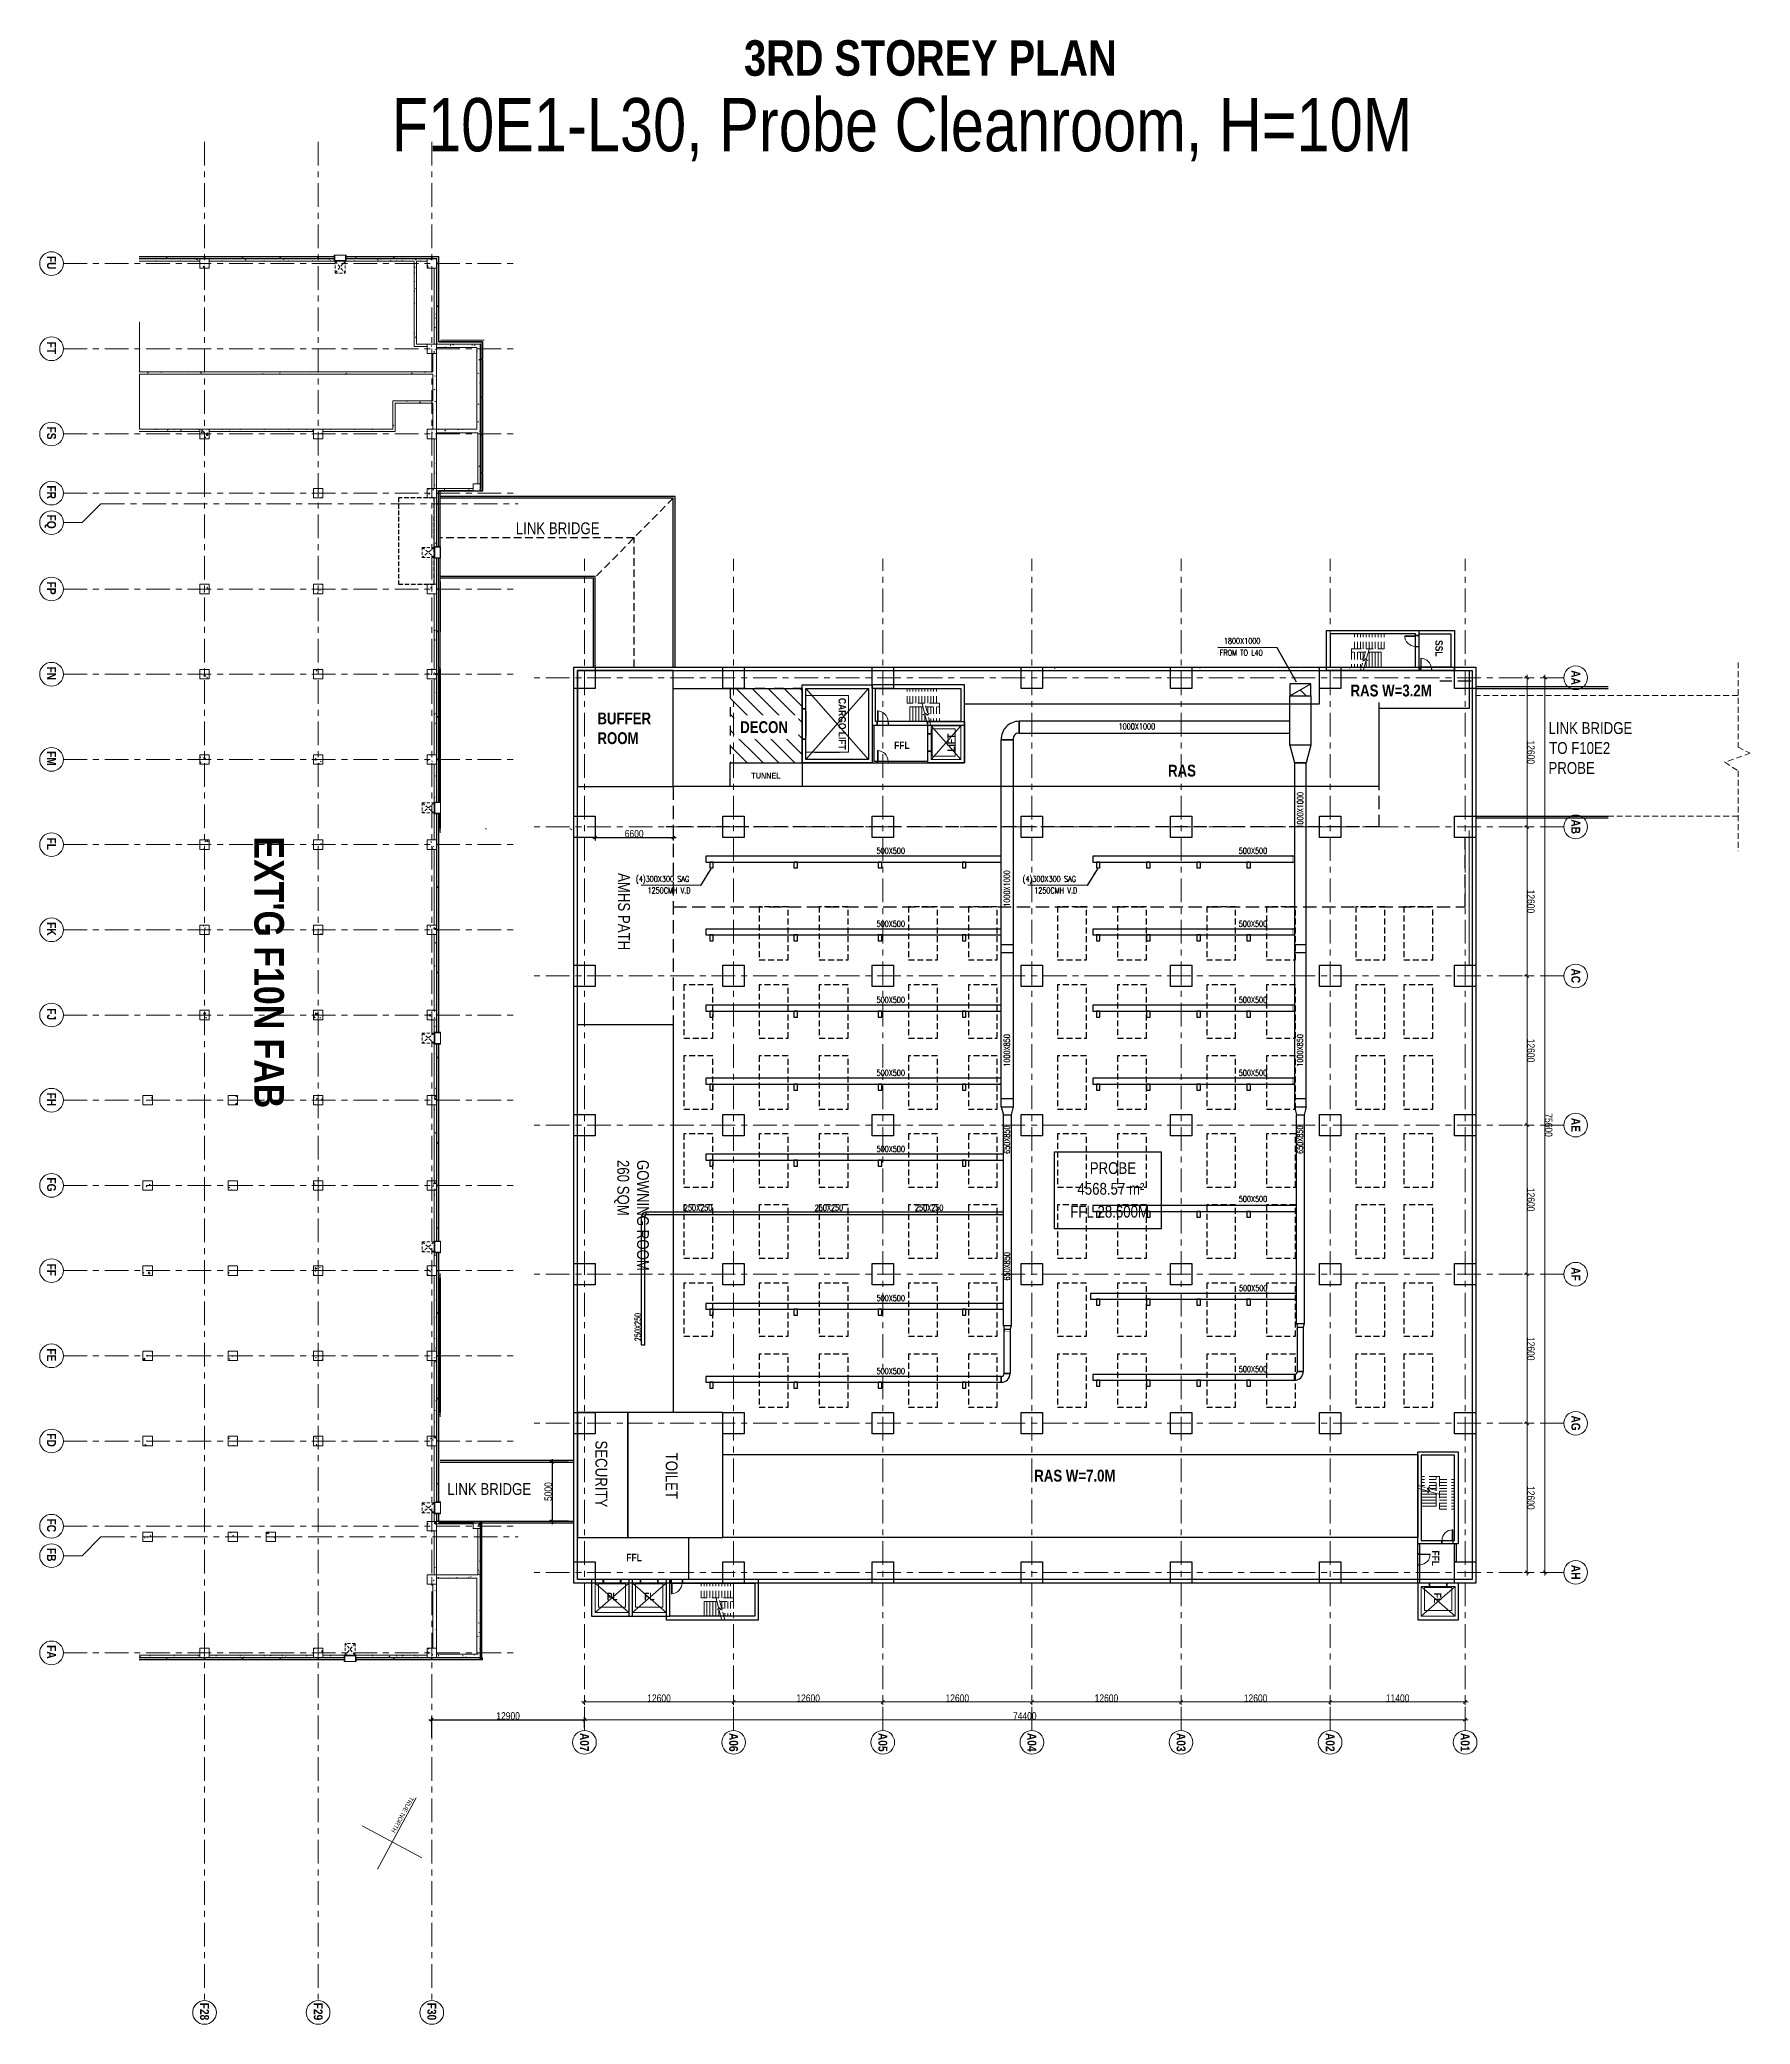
# Model space of a CAD drawing. Header units: millimetres. Extents: x 1009145 to 1153664, y -617377 to -449667.
import ezdxf
from ezdxf.enums import TextEntityAlignment as Align

# ---------------------------------------------------------------- set-up
doc = ezdxf.new("R2010")
doc.units = ezdxf.units.MM
for name, pattern in [('Access Line', [382.3, 250, -132.3]), ('Centre', [7937.5, 1587.5, -1190.625, 3968.75, -1190.625]), ('Dash', [1587.5, 793.75, -793.75]), ('IDA - Grid Line', [3500, 2000, -500, 500, -500]), ('IDA - Hidden 065', [537.5, 375, -162.5]), ('IDA - Hidden 2-1', [750, 500, -250]), ('IMPORT-DASHED2 _3_', [952.5, 635, -317.5]), ('Overhead', [992.1875, 595.3125, -396.875])]:
    doc.linetypes.add(name, pattern=pattern)
doc.layers.get('0').update_dxf_attribs({"color": 2})
for name, color, linetype in [('000_CTCI_CR', 170, 'Continuous'), ('000_CTCI_CSA', 7, 'Continuous'), ('CTCI', 4, 'Continuous'), ('M-HVAC-DMPR', 230, 'Continuous'), ('MAU DUCT', 5, 'Continuous'), ('MOVING', 21, 'Continuous'), ('XFM1D40$0$M-CWTR-TEXT', 250, 'Continuous'), ('XFM1D40$0$M-PIPE-TEXT-ARROR', 250, 'Continuous')]:
    doc.layers.add(name, color=color, linetype=linetype)
doc.layers.add('A-_--------_E-', color=7, linetype='Continuous', lineweight=9, true_color=0x00a600)
for name, color, linetype, lineweight in [('A-_ANOTGRID_E', 7, 'Continuous', 9), ('A-_ANOTTEXT_A', 7, 'Continuous', 9), ('A-_CLAD----_E', 7, 'Continuous', 9), ('A-_CLAD----_E1', 7, 'Continuous', 9), ('A-_DOOR----_E', 7, 'Continuous', 9), ('A-_FLOR----_E', 7, 'Continuous', 9), ('A-_ROOMNAME_A', 7, 'Continuous', 9), ('A-_STRC----_E', 7, 'Continuous', 9), ('A-_WALL----_E', 7, 'Continuous', 9), ('A-_WALL----_H', 7, 'Continuous', 9), ('A-_WIND----_E', 7, 'Continuous', 9), ('A-ANOT----_D', 7, 'Continuous', 9), ('A-COLN----_E', 7, 'Continuous', 9), ('A-COLN----_E1', 7, 'Continuous', 9), ('M-HAVC-VCD', 1, 'Continuous', 5)]:
    doc.layers.add(name, color=color, linetype=linetype, lineweight=lineweight)
doc.styles.add('Arial Narrow_1', font='ARIALN.TTF', dxfattribs={"height": 375})
doc.styles.add('Arial Narrow_2', font='ARIALN.TTF', dxfattribs={"height": 625})
doc.styles.add('Arial Narrow_B', font='ARIALNB.TTF', dxfattribs={"height": 750})
doc.styles.add('Arial Narrow_B_1', font='ARIALNB.TTF', dxfattribs={"height": 625})
doc.styles.add('Site Area', font='arial.ttf', dxfattribs={"width": 0.8})
doc.styles.add('XFM1D40$0$12P7-XCM2P10$0$AA-TXT', font='simplex.shx', dxfattribs={"bigfont": 'china.shx'})
doc.styles.add('XFM1D40$0$STANDARD', font='SIMPLEX', dxfattribs={"bigfont": 'BIGFONT'})
doc.dimstyles.new('IDA_-_Arial_-_2_5mm_-_Black_-_Diagonal', dxfattribs={"dimscale": 304.8, "dimtxt": 639.644359, "dimasz": 0.82021, "dimexe": 0.82021, "dimexo": 0.82021, "dimgap": 0, "dimtad": 1, "dimdec": 0, "dimzin": 0, "dimdsep": 46, "dimtxsty": 'Arial Narrow_2', "dimblk1": 'OBLIQUE', "dimblk2": 'OBLIQUE', "dimsah": 1, "dimcen": 0.09, "dimdle": 0.82021, "dimazin": 0, "dimtfac": 1, "dimtdec": 4, "dimtix": 1, "dimtmove": 0, "dimatfit": 3, "dimfxl": 1, "dimtvp": 1, "dimtolj": 1, "dimtzin": 0, "dimarcsym": 2})
doc.dimstyles.new('XFM1D40$0$Standard', dxfattribs={"dimtxt": 0.18, "dimasz": 0.18, "dimexe": 0.18, "dimexo": 0.0625, "dimgap": 0.09, "dimtad": 0, "dimtih": 1, "dimtoh": 1, "dimdec": 4, "dimzin": 0, "dimdsep": 46, "dimtxsty": 'XFM1D40$0$STANDARD', "dimcen": 0.09, "dimadec": 0, "dimazin": 0, "dimtfac": 1, "dimtdec": 4, "dimtofl": 0, "dimtmove": 0, "dimatfit": 3, "dimfxl": 1, "dimtolj": 1, "dimtzin": 0, "dimarcsym": 0})
pattern_1 = [(50, (0.0002, 0.0003), (1821.8403, -159.3907), [190.5, -2095.5]), (355, (0.0002, 0.0003), (-352.428, 1910.5674), [152.4, -1676.4]), (100.451, (151.8, -13.3), (1469.4262, 1751.166), [161.9, -1780.901]), (46.184, (0.0002, 508), (2710.791, -420.428), [285.75, -3143.25]), (96.636, (226, 473), (2374.0256, 2474.276), [242.85, -2671.351]), (351.184, (0.0002, 508), (2374.05, 2474.2525), [228.6, -2514.6]), (21, (254, 381), (1516.1442, -1022.6516), [190.5, -2095.5]), (326, (254, 381), (618.021, 1841.8805), [152.4, -1676.4]), (71.451, (380.3, 295.8), (2134.1713, 819.2124), [161.9, -1780.901]), (37.5, (0.0002, 0.0003), (30.88603, 845.5504), [83.82, -1572.26, 83.82, -3300.73]), (37.5, (0.0002, 0.0003), (30.88603, 845.5504), [-1739.9, -1617.98, 83.82, -1598.93]), (7.5, (0.0002, 0.0003), (668.1966, 1001.80575), [83.82, -886.46, 83.82, -2175.51]), (7.5, (0.0002, 0.0003), (668.1966, 1001.80575), [-1054.1, -1534.16, 83.82, -557.53]), (327.5, (-566.4, 0.0003), (1355.90933, -57.2896), [83.82, -551.18, 83.82, -4526.28]), (327.5, (-566.4, 0.0003), (1355.90933, -57.2896), [-718.82, -1897.38, 83.82, -2545.08]), (317.5, (-820.4, 0.0003), (1481.2932, 254.2664), [83.82, -741.68, 83.82, -3098.8]), (317.5, (-820.4, 0.0003), (1481.2932, 254.2664), [-909.32, -1231.9, 83.82, -1783.08])]
pattern_2 = [(50, (0.0002, 0.0003), (1821.8403, -159.3907), [190.5, -2095.5]), (355, (0.0002, 0.0003), (-352.428, 1910.5674), [152.4, -1676.4]), (100.451, (151.8, -13.3), (1469.4262, 1751.166), [161.9, -1780.901]), (46.184, (0.0002, 508), (2710.791, -420.428), [285.75, -3143.25]), (96.636, (226, 473), (2374.0256, 2474.276), [242.85, -2671.351]), (351.184, (0.0002, 508), (2374.05, 2474.2525), [228.6, -2514.6]), (21, (254, 381), (1516.1442, -1022.6516), [190.5, -2095.5]), (326, (254, 381), (618.021, 1841.8805), [152.4, -1676.4]), (71.451, (380.3, 295.8), (2134.1713, 819.2124), [161.9, -1780.901]), (37.5, (0.0002, 0.0003), (30.88603, 845.5504), [83.82, -1572.26, 83.82, -3300.73]), (37.5, (0.0002, 0.0003), (30.88603, 845.5504), [-1739.9, -1617.98, 83.82, -1598.93]), (7.5, (0.0002, 0.0003), (668.1966, 1001.80575), [83.82, -886.46, 83.82, -2175.51]), (7.5, (0.0002, 0.0003), (668.1966, 1001.80575), [-1054.1, -1534.16, 83.82, -557.53]), (327.5, (-566.4, 0.0003), (1355.90933, -57.2896), [83.82, -551.18, 83.82, -4526.28]), (327.5, (-566.4, 0.0003), (1355.90933, -57.2896), [-718.82, -1897.38, 83.82, -2545.08]), (317.5, (-820.4, 0.0003), (1481.2932, 254.2664), [83.82, -741.68, 83.82, -3098.8]), (317.5, (-820.4, 0.0003), (1481.2932, 254.2664), [-909.32, -1231.9, 83.82, -1783.08])]
pattern_3 = [(50, (0.0002, 0.0003), (1821.8403, -159.3907), [190.5, -2095.5]), (355, (0.0002, 0.0003), (-352.428, 1910.5674), [152.4, -1676.4]), (100.451, (151.8, -13.3), (1469.4262, 1751.166), [161.9, -1780.901]), (46.184, (0.0002, 508), (2710.791, -420.428), [285.75, -3143.25]), (96.636, (226, 473), (2374.0256, 2474.276), [242.85, -2671.351]), (351.184, (0.0002, 508), (2374.05, 2474.2525), [228.6, -2514.6]), (21, (254, 381), (1516.1442, -1022.6516), [190.5, -2095.5]), (326, (254, 381), (618.021, 1841.8805), [152.4, -1676.4]), (71.451, (380.3, 295.8), (2134.1713, 819.2124), [161.9, -1780.901]), (37.5, (0.0002, 0.0003), (30.88603, 845.5504), [83.82, -1572.26, 83.82, -3300.73]), (37.5, (0.0002, 0.0003), (30.88603, 845.5504), [-1739.9, -1617.98, 83.82, -1598.93]), (7.5, (0.0002, 0.0003), (668.1966, 1001.80575), [83.82, -886.46, 83.82, -2175.51]), (7.5, (0.0002, 0.0003), (668.1966, 1001.80575), [-1054.1, -1534.16, 83.82, -557.53]), (327.5, (-566.4, 0.0003), (1355.90933, -57.2896), [83.82, -551.18, 83.82, -4526.28]), (327.5, (-566.4, 0.0003), (1355.90933, -57.2896), [-718.82, -1897.38, 83.82, -2545.08]), (317.5, (-820.4, 0.0003), (1481.2932, 254.2664), [83.82, -741.68, 83.82, -3098.8]), (317.5, (-820.4, 0.0003), (1481.2932, 254.2664), [-909.32, -1231.9, 83.82, -1783.08])]
pattern_4 = [(50, (0.0002, 0.0003), (1821.8403, -159.3907), [190.5, -2095.5]), (355, (0.0002, 0.0003), (-352.428, 1910.5674), [152.4, -1676.4]), (100.451, (151.8, -13.3), (1469.4262, 1751.166), [161.9, -1780.901]), (46.184, (0.0002, 508), (2710.791, -420.428), [285.75, -3143.25]), (96.636, (226, 473), (2374.0256, 2474.276), [242.85, -2671.351]), (351.184, (0.0002, 508), (2374.05, 2474.2525), [228.6, -2514.6]), (21, (254, 381), (1516.1442, -1022.6516), [190.5, -2095.5]), (326, (254, 381), (618.021, 1841.8805), [152.4, -1676.4]), (71.451, (380.3, 295.8), (2134.1713, 819.2124), [161.9, -1780.901]), (37.5, (0.0002, 0.0003), (30.88603, 845.5504), [83.82, -1572.26, 83.82, -3300.73]), (37.5, (0.0002, 0.0003), (30.88603, 845.5504), [-1739.9, -1617.98, 83.82, -1598.93]), (7.5, (0.0002, 0.0003), (668.1966, 1001.80575), [83.82, -886.46, 83.82, -2175.51]), (7.5, (0.0002, 0.0003), (668.1966, 1001.80575), [-1054.1, -1534.16, 83.82, -557.53]), (327.5, (-566.4, 0.0003), (1355.90933, -57.2896), [83.82, -551.18, 83.82, -4526.28]), (327.5, (-566.4, 0.0003), (1355.90933, -57.2896), [-718.82, -1897.38, 83.82, -2545.08]), (317.5, (-820.4, 0.0003), (1481.2932, 254.2664), [83.82, -741.68, 83.82, -3098.8]), (317.5, (-820.4, 0.0003), (1481.2932, 254.2664), [-909.32, -1231.9, 83.82, -1783.08])]
pattern_5 = [(50, (0.0002, 0.0003), (1821.8403, -159.3907), [190.5, -2095.5]), (355, (0.0002, 0.0003), (-352.428, 1910.5674), [152.4, -1676.4]), (100.451, (151.8, -13.3), (1469.4262, 1751.166), [161.9, -1780.901]), (46.184, (0.0002, 508), (2710.791, -420.428), [285.75, -3143.25]), (96.636, (226, 473), (2374.0256, 2474.276), [242.85, -2671.351]), (351.184, (0.0002, 508), (2374.05, 2474.2525), [228.6, -2514.6]), (21, (254, 381), (1516.1442, -1022.6516), [190.5, -2095.5]), (326, (254, 381), (618.021, 1841.8805), [152.4, -1676.4]), (71.451, (380.3, 295.8), (2134.1713, 819.2124), [161.9, -1780.901]), (37.5, (0.0002, 0.0003), (30.88603, 845.5504), [83.82, -1572.26, 83.82, -3300.73]), (37.5, (0.0002, 0.0003), (30.88603, 845.5504), [-1739.9, -1617.98, 83.82, -1598.93]), (7.5, (0.0002, 0.0003), (668.1966, 1001.80575), [83.82, -886.46, 83.82, -2175.51]), (7.5, (0.0002, 0.0003), (668.1966, 1001.80575), [-1054.1, -1534.16, 83.82, -557.53]), (327.5, (-566.4, 0.0003), (1355.90933, -57.2896), [83.82, -551.18, 83.82, -4526.28]), (327.5, (-566.4, 0.0003), (1355.90933, -57.2896), [-718.82, -1897.38, 83.82, -2545.08]), (317.5, (-820.4, 0.0003), (1481.2932, 254.2664), [83.82, -741.68, 83.82, -3098.8]), (317.5, (-820.4, 0.0003), (1481.2932, 254.2664), [-909.32, -1231.9, 83.82, -1783.08])]
pattern_6 = [(50, (0.0002, 0.0003), (1821.8403, -159.3907), [190.5, -2095.5]), (355, (0.0002, 0.0003), (-352.428, 1910.5674), [152.4, -1676.4]), (100.451, (151.8, -13.3), (1469.4262, 1751.166), [161.9, -1780.901]), (46.184, (0.0002, 508), (2710.791, -420.428), [285.75, -3143.25]), (96.636, (226, 473), (2374.0256, 2474.276), [242.85, -2671.351]), (351.184, (0.0002, 508), (2374.05, 2474.2525), [228.6, -2514.6]), (21, (254, 381), (1516.1442, -1022.6516), [190.5, -2095.5]), (326, (254, 381), (618.021, 1841.8805), [152.4, -1676.4]), (71.451, (380.3, 295.8), (2134.1713, 819.2124), [161.9, -1780.901]), (37.5, (0.0002, 0.0003), (30.88603, 845.5504), [83.82, -1572.26, 83.82, -3300.73]), (37.5, (0.0002, 0.0003), (30.88603, 845.5504), [-1739.9, -1617.98, 83.82, -1598.93]), (7.5, (0.0002, 0.0003), (668.1966, 1001.80575), [83.82, -886.46, 83.82, -2175.51]), (7.5, (0.0002, 0.0003), (668.1966, 1001.80575), [-1054.1, -1534.16, 83.82, -557.53]), (327.5, (-566.4, 0.0003), (1355.9093, -57.2896), [83.82, -551.18, 83.82, -4526.28]), (327.5, (-566.4, 0.0003), (1355.9093, -57.2896), [-718.82, -1897.38, 83.82, -2545.08]), (317.5, (-820.4, 0.0003), (1481.2932, 254.2664), [83.82, -741.68, 83.82, -3098.8]), (317.5, (-820.4, 0.0003), (1481.2932, 254.2664), [-909.32, -1231.9, 83.82, -1783.08])]
pattern_7 = [(50, (0.0002, 0.0003), (1821.8403, -159.3907), [190.5, -2095.5]), (355, (0.0002, 0.0003), (-352.428, 1910.5674), [152.4, -1676.4]), (100.451, (151.8, -13.3), (1469.4262, 1751.166), [161.9, -1780.901]), (46.184, (0.0002, 508), (2710.791, -420.428), [285.75, -3143.25]), (96.636, (226, 473), (2374.0256, 2474.276), [242.85, -2671.351]), (351.184, (0.0002, 508), (2374.05, 2474.2525), [228.6, -2514.6]), (21, (254, 381), (1516.1442, -1022.6516), [190.5, -2095.5]), (326, (254, 381), (618.021, 1841.8805), [152.4, -1676.4]), (71.451, (380.3, 295.8), (2134.1713, 819.2124), [161.9, -1780.901]), (37.5, (0.0002, 0.0003), (30.88603, 845.5504), [83.82, -1572.26, 83.82, -3300.73]), (37.5, (0.0002, 0.0003), (30.88603, 845.5504), [-1739.9, -1617.98, 83.82, -1598.93]), (7.5, (0.0002, 0.0003), (668.1966, 1001.80575), [83.82, -886.46, 83.82, -2175.51]), (7.5, (0.0002, 0.0003), (668.1966, 1001.80575), [-1054.1, -1534.16, 83.82, -557.53]), (327.5, (-566.4, 0.0003), (1355.90933, -57.2896), [83.82, -551.18, 83.82, -4526.28]), (327.5, (-566.4, 0.0003), (1355.90933, -57.2896), [-718.82, -1897.38, 83.82, -2545.08]), (317.5, (-820.4, 0.0003), (1481.2932, 254.2664), [83.82, -741.68, 83.82, -3098.8]), (317.5, (-820.4, 0.0003), (1481.2932, 254.2664), [-909.32, -1231.9, 83.82, -1783.08])]
pattern_8 = [(50, (0.0002, 0.0003), (1821.8403, -159.3907), [190.5, -2095.5]), (355, (0.0002, 0.0003), (-352.428, 1910.5674), [152.4, -1676.4]), (100.451, (151.8, -13.3), (1469.4262, 1751.166), [161.9, -1780.901]), (46.184, (0.0002, 508), (2710.791, -420.428), [285.75, -3143.25]), (96.636, (226, 473), (2374.0256, 2474.276), [242.85, -2671.351]), (351.184, (0.0002, 508), (2374.05, 2474.2525), [228.6, -2514.6]), (21, (254, 381), (1516.1442, -1022.6516), [190.5, -2095.5]), (326, (254, 381), (618.021, 1841.8805), [152.4, -1676.4]), (71.451, (380.3, 295.8), (2134.1713, 819.2124), [161.9, -1780.901]), (37.5, (0.0002, 0.0003), (30.88603, 845.5504), [83.82, -1572.26, 83.82, -3300.73]), (37.5, (0.0002, 0.0003), (30.88603, 845.5504), [-1739.9, -1617.98, 83.82, -1598.93]), (7.5, (0.0002, 0.0003), (668.1966, 1001.80575), [83.82, -886.46, 83.82, -2175.51]), (7.5, (0.0002, 0.0003), (668.1966, 1001.80575), [-1054.1, -1534.16, 83.82, -557.53]), (327.5, (-566.4, 0.0003), (1355.90933, -57.2896), [83.82, -551.18, 83.82, -4526.28]), (327.5, (-566.4, 0.0003), (1355.90933, -57.2896), [-718.82, -1897.38, 83.82, -2545.08]), (317.5, (-820.4, 0.0003), (1481.2932, 254.2664), [83.82, -741.68, 83.82, -3098.8]), (317.5, (-820.4, 0.0003), (1481.2932, 254.2664), [-909.32, -1231.9, 83.82, -1783.08])]
pattern_9 = [(50, (0.0002, 0.0003), (1821.8403, -159.3907), [190.5, -2095.5]), (355, (0.0002, 0.0003), (-352.428, 1910.5674), [152.4, -1676.4]), (100.451, (151.8, -13.3), (1469.4262, 1751.166), [161.9, -1780.901]), (46.184, (0.0002, 508), (2710.791, -420.428), [285.75, -3143.25]), (96.636, (226, 473), (2374.0256, 2474.276), [242.85, -2671.351]), (351.184, (0.0002, 508), (2374.05, 2474.2525), [228.6, -2514.6]), (21, (254, 381), (1516.1442, -1022.6516), [190.5, -2095.5]), (326, (254, 381), (618.021, 1841.8805), [152.4, -1676.4]), (71.451, (380.3, 295.8), (2134.1713, 819.2124), [161.9, -1780.901]), (37.5, (0.0002, 0.0003), (30.88603, 845.5504), [83.82, -1572.26, 83.82, -3300.73]), (37.5, (0.0002, 0.0003), (30.88603, 845.5504), [-1739.9, -1617.98, 83.82, -1598.93]), (7.5, (0.0002, 0.0003), (668.1966, 1001.80575), [83.82, -886.46, 83.82, -2175.51]), (7.5, (0.0002, 0.0003), (668.1966, 1001.80575), [-1054.1, -1534.16, 83.82, -557.53]), (327.5, (-566.4, 0.0003), (1355.90933, -57.2896), [83.82, -551.18, 83.82, -4526.28]), (327.5, (-566.4, 0.0003), (1355.90933, -57.2896), [-718.82, -1897.38, 83.82, -2545.08]), (317.5, (-820.4, 0.0003), (1481.2932, 254.2664), [83.82, -741.68, 83.82, -3098.8]), (317.5, (-820.4, 0.0003), (1481.2932, 254.2664), [-909.32, -1231.9, 83.82, -1783.08])]
pattern_10 = [(50, (0.0002, 0.0003), (1821.8403, -159.3907), [190.5, -2095.5]), (355, (0.0002, 0.0003), (-352.428, 1910.5674), [152.4, -1676.4]), (100.451, (151.8, -13.3), (1469.4262, 1751.166), [161.9, -1780.901]), (46.184, (0.0002, 508), (2710.791, -420.428), [285.75, -3143.25]), (96.636, (226, 473), (2374.0256, 2474.276), [242.85, -2671.351]), (351.184, (0.0002, 508), (2374.05, 2474.2525), [228.6, -2514.6]), (21, (254, 381), (1516.1442, -1022.6516), [190.5, -2095.5]), (326, (254, 381), (618.021, 1841.8805), [152.4, -1676.4]), (71.451, (380.3, 295.8), (2134.1713, 819.2124), [161.9, -1780.901]), (37.5, (0.0002, 0.0003), (30.88603, 845.5504), [83.82, -1572.26, 83.82, -3300.73]), (37.5, (0.0002, 0.0003), (30.88603, 845.5504), [-1739.9, -1617.98, 83.82, -1598.93]), (7.5, (0.0002, 0.0003), (668.1966, 1001.80575), [83.82, -886.46, 83.82, -2175.51]), (7.5, (0.0002, 0.0003), (668.1966, 1001.80575), [-1054.1, -1534.16, 83.82, -557.53]), (327.5, (-566.4, 0.0003), (1355.90933, -57.2896), [83.82, -551.18, 83.82, -4526.28]), (327.5, (-566.4, 0.0003), (1355.90933, -57.2896), [-718.82, -1897.38, 83.82, -2545.08]), (317.5, (-820.4, 0.0003), (1481.2932, 254.2664), [83.82, -741.68, 83.82, -3098.8]), (317.5, (-820.4, 0.0003), (1481.2932, 254.2664), [-909.32, -1231.9, 83.82, -1783.08])]
pattern_11 = [(50, (0.0002, 0.0003), (1821.8403, -159.3907), [190.5, -2095.5]), (355, (0.0002, 0.0003), (-352.428, 1910.5674), [152.4, -1676.4]), (100.451, (151.8, -13.3), (1469.4262, 1751.166), [161.9, -1780.901]), (46.184, (0.0002, 508), (2710.791, -420.428), [285.75, -3143.25]), (96.636, (226, 473), (2374.0256, 2474.276), [242.85, -2671.351]), (351.184, (0.0002, 508), (2374.05, 2474.2525), [228.6, -2514.6]), (21, (254, 381), (1516.1442, -1022.6516), [190.5, -2095.5]), (326, (254, 381), (618.021, 1841.8805), [152.4, -1676.4]), (71.451, (380.3, 295.8), (2134.1713, 819.2124), [161.9, -1780.901]), (37.5, (0.0002, 0.0003), (30.88603, 845.5504), [83.82, -1572.26, 83.82, -3300.73]), (37.5, (0.0002, 0.0003), (30.88603, 845.5504), [-1739.9, -1617.98, 83.82, -1598.93]), (7.5, (0.0002, 0.0003), (668.1966, 1001.80575), [83.82, -886.46, 83.82, -2175.51]), (7.5, (0.0002, 0.0003), (668.1966, 1001.80575), [-1054.1, -1534.16, 83.82, -557.53]), (327.5, (-566.4, 0.0003), (1355.90933, -57.2896), [83.82, -551.18, 83.82, -4526.28]), (327.5, (-566.4, 0.0003), (1355.90933, -57.2896), [-718.82, -1897.38, 83.82, -2545.08]), (317.5, (-820.4, 0.0003), (1481.2932, 254.2664), [83.82, -741.68, 83.82, -3098.8]), (317.5, (-820.4, 0.0003), (1481.2932, 254.2664), [-909.32, -1231.9, 83.82, -1783.08])]
pattern_12 = [(270, (716713.2, 363769.85), (508, -2032), [83.82, -1440.18, 83.82, -1440.18, -8128]), (270, (716713.2, 363769.85), (508, -2032), [-3048, 83.82, -2964.18, 83.82, -1440.18, -3556]), (270, (716713.2, 363769.85), (508, -2032), [-7620, 83.82, -932.18, 83.82, -2456.18]), (30, (716967.2, 363007.85), (1505.76362, 1455.9409), [83.82, -1440.18, 83.82, -1440.18, -8128]), (30, (716967.2, 363007.85), (1505.76362, 1455.9409), [-3048, 83.82, -2964.18, 83.82, -1440.18, -3556]), (30, (716967.2, 363007.85), (1505.76362, 1455.9409), [-7620, 83.82, -932.18, 83.82, -2456.18]), (150, (717983.2, 362753.85), (-2013.76362, 576.0591), [83.82, -1440.18, 83.82, -1440.18, -8128]), (150, (717983.2, 362753.85), (-2013.76362, 576.0591), [-3048, 83.82, -2964.18, 83.82, -1440.18, -3556]), (150, (717983.2, 362753.85), (-2013.76362, 576.0591), [-7620, 83.82, -932.18, 83.82, -2456.18])]

msp = doc.modelspace()

# ---------------------------------------------------------------- texts
at = {"color": 252, "style": 'Site Area', "width": 0.8}
for s, p in [('LINK BRIDGE', (1136617, -508339.3)), ('TO F10E2', (1136672.6, -510023.7)), ('PROBE', (1136612.6, -511708.1))]:
    msp.add_text(s, height=1000, dxfattribs=at).set_placement(p)
at = {"color": 252, "lineweight": 53, "attachment_point": 1, "style": 'Site Area'}
for s, width, insert, char_height in [('{\\fArial|b1|i0|c0|p34;3RD STOREY PLAN}', 50677.365, (1068653.4, -449711.8), 3000), ('F10E1-L30, Probe Cleanroom, H=10M', 101783.411, (1038883.8, -454598), 4500)]:
    msp.add_mtext_dynamic_manual_height_columns(s, width=width, gutter_width=24254.8, heights=[0], dxfattribs=dict(at, insert=insert, char_height=char_height))
at = {"color": 252, "lineweight": 53, "char_height": 1000, "width": 7027.147, "attachment_point": 1, "style": 'Site Area'}
for insert in [(1049366.5, -490452.7), (1043585.1, -571643.7)]:
    msp.add_mtext('LINK BRIDGE', dxfattribs=dict(at, insert=insert))
at = {"color": 252, "lineweight": 53, "char_height": 1000, "attachment_point": 1, "rotation": 270, "style": 'Site Area'}
for s, insert, width in [('AMHS PATH', (1059012.6, -520089.3), 7027.147), ('GOWNING ROOM \\P260 SQM', (1060610.1, -544333.9), 10825.53), ('SECURITY', (1057093.3, -568038.7), 1624.037), ('TOILET', (1063033, -569074.7), 1624.037)]:
    msp.add_mtext(s, dxfattribs=dict(at, insert=insert, width=width))
at = {"layer": '000_CTCI_CSA', "color": 252, "char_height": 1000, "attachment_point": 1, "style": 'Site Area'}
for s, insert, width in [('PROBE', (1097860.9, -544523.7), 3860.533), ('4568.57 m²', (1096819.6, -546271.9), 8442.511), ('FFL 28.600M', (1096214.4, -548204.2), 6878.989)]:
    msp.add_mtext(s, dxfattribs=dict(at, insert=insert, width=width))
at = {"layer": 'A-_ANOTTEXT_A', "color": 252, "insert": (1029778.9, -517004.7), "char_height": 2500, "width": 27798.514, "attachment_point": 1, "rotation": 270, "style": 'Arial Narrow_B_1'}
msp.add_mtext("EXT'G F10N FAB", dxfattribs=at)
at = {"layer": 'A-_ROOMNAME_A', "color": 252, "char_height": 625, "style": 'Arial Narrow_B_1'}
for s, insert, width, attachment_point, rotation in [('SSL', (1127682.2, -500401.2), 1863.923, 1, 270), ('CARGO LIFT', (1077260.5, -505293), 5331.222, 1, 270), ('LIFT', (1086460.5, -509826.7), 1863.923, 7, 90), ('FFL', (1127385, -577337.5), 1863.923, 1, 270), ('FL', (1127556.2, -580922), 1863.923, 1, 270)]:
    msp.add_mtext(s, dxfattribs=dict(at, insert=insert, width=width, attachment_point=attachment_point, rotation=rotation))
at = {"layer": 'A-_ROOMNAME_A', "color": 252, "char_height": 625, "width": 1863.923, "attachment_point": 1, "style": 'Arial Narrow_B_1'}
for s, insert in [('FFL', (1081328.2, -508977.7)), ('FFL', (1058706.3, -577614.3)), ('PL', (1057059.8, -580910.5)), ('FL', (1060209.8, -580910.5))]:
    msp.add_mtext(s, dxfattribs=dict(at, insert=insert))
at = {"layer": 'CTCI', "color": 252, "lineweight": 53, "insert": (1056264.7, -506524.5, 0), "char_height": 1000, "attachment_point": 1, "style": 'Site Area', "bg_fill": 3, "box_fill_scale": 1.5, "bg_fill_color": 256, "bg_fill_transparency": 0}
msp.add_mtext_dynamic_manual_height_columns('{\\fArial|b1|i0|c0|p34;BUFFER\\PROOM}', width=4424.152, gutter_width=24254.8, heights=[0], dxfattribs=at)
at = {"layer": 'XFM1D40$0$M-CWTR-TEXT', "color": 7, "style": 'XFM1D40$0$12P7-XCM2P10$0$AA-TXT', "width": 0.8}
for s, p in [('FROM TO L40', (1108840.4, -501468.8, 0)), ('1800X1000', (1109189.1, -500477, 0)), ('1000X1000', (1100298, -507696.8)), ('500X500', (1079846.4, -518208.8, 0)), ('500X500', (1110446.9, -518208.8, 0)), ('(4)300X300 SAG ', (1059515, -520591.5)), ('1250CMH V.D', (1060495.5, -521558.1)), ('(4)300X300 SAG ', (1092184.7, -520591.5)), ('1250CMH V.D', (1093165.2, -521558.1)), ('500X500', (1079846.4, -524375.8, 0)), ('500X500', (1110446.9, -524375.8, 0)), ('500X500', (1079846.4, -530808.8, 0)), ('500X500', (1110446.9, -530808.8, 0)), ('500X500', (1079846.4, -536975.8, 0)), ('500X500', (1110446.9, -536975.8, 0)), ('500X500', (1079846.4, -543408.8, 0)), ('250X250', (1063569.3, -548371.2)), ('250X250', (1074622, -548371.2)), ('250X250', (1083095.7, -548371.2)), ('500X500', (1110446.9, -547632.2, 0)), ('500X500', (1110469.2, -555160.8, 0)), ('500X500', (1079846.4, -556008.8, 0)), ('500X500', (1110446.9, -562008.8, 0)), ('500X500', (1079846.4, -562175.8, 0))]:
    msp.add_text(s, height=500, dxfattribs=at).set_placement(p, align=Align.MIDDLE_LEFT)
for s, p in [('1000X1000', (1115635.1, -516328.6)), ('1000X1000', (1090858.4, -522937.3)), ('1000X850', (1090858.4, -536449.6)), ('1000X850', (1115622.8, -536449.6)), ('650X850', (1090858.4, -543825.5)), ('650X850', (1115622.8, -543825.5)), ('650X850', (1090858.4, -554522.5)), ('250X250', (1059669.2, -559655.6))]:
    msp.add_text(s, height=500, rotation=90, dxfattribs=at).set_placement(p, align=Align.MIDDLE_LEFT)

# ---------------------------------------------------------------- blocks, each defined once
blk = doc.blocks.new('1659_F10N-PROBE_A_XF10N_R25_rvt-1-PH1 LEVEL 3 - PROBE')
at = {"layer": 'A-_WALL----_H', "true_color": 0xd4d4d4}
h = blk.add_hatch(dxfattribs=at)
h.set_pattern_fill('FP_1', color=254, style=0, pattern_type=2)
h.set_pattern_definition([(0, (0, 0), (2032, 508), [83.82, -1440.18, 83.82, -1440.18, -8128]), (0, (0, 0), (2032, 508), [-3048, 83.82, -2964.18, 83.82, -1440.18, -3556]), (0, (0, 0), (2032, 508), [-7620, 83.82, -932.18, 83.82, -2456.18]), (120, (762, 254), (-1455.9409, 1505.76362), [83.82, -1440.18, 83.82, -1440.18, -8128]), (120, (762, 254), (-1455.9409, 1505.76362), [-3048, 83.82, -2964.18, 83.82, -1440.18, -3556]), (120, (762, 254), (-1455.9409, 1505.76362), [-7620, 83.82, -932.18, 83.82, -2456.18]), (240, (1016, 1270), (-576.0591, -2013.76362), [83.82, -1440.18, 83.82, -1440.18, -8128]), (240, (1016, 1270), (-576.0591, -2013.76362), [-3048, 83.82, -2964.18, 83.82, -1440.18, -3556]), (240, (1016, 1270), (-576.0591, -2013.76362), [-7620, 83.82, -932.18, 83.82, -2456.18])])
h.paths.add_polyline_path([(837507, 300830), (837507, 300856), (837307, 300856), (837307, 300830), (837334, 300830)])
at = {"layer": 'A-COLN----_E1'}
h = blk.add_hatch(dxfattribs=at)
h.set_pattern_fill('FP_56', color=252, angle=90, style=0, pattern_type=2)
h.set_pattern_definition([(50, (0.0002, 0.0003), (1821.8403, -159.3907), [190.5, -2095.5]), (355, (0.0002, 0.0003), (-352.428, 1910.5674), [152.4, -1676.4]), (100.451, (151.8, -13.3), (1469.4262, 1751.166), [161.9, -1780.901]), (46.184, (0.0002, 508), (2710.791, -420.428), [285.75, -3143.25]), (96.636, (226, 473), (2374.0256, 2474.276), [242.85, -2671.351]), (351.184, (0.0002, 508), (2374.05, 2474.2525), [228.6, -2514.6]), (21, (254, 381), (1516.1442, -1022.6516), [190.5, -2095.5]), (326, (254, 381), (618.021, 1841.8805), [152.4, -1676.4]), (71.451, (380.3, 295.8), (2134.1713, 819.2124), [161.9, -1780.901]), (37.5, (0.0002, 0.0003), (30.88603, 845.5504), [83.82, -1572.26, 83.82, -3300.73]), (37.5, (0.0002, 0.0003), (30.88603, 845.5504), [-1739.9, -1617.98, 83.82, -1598.93]), (7.5, (0.0002, 0.0003), (668.1966, 1001.80575), [83.82, -886.46, 83.82, -2175.51]), (7.5, (0.0002, 0.0003), (668.1966, 1001.80575), [-1054.1, -1534.16, 83.82, -557.53]), (327.5, (-566.4, 0.0003), (1355.9093, -57.2896), [83.82, -551.18, 83.82, -4526.28]), (327.5, (-566.4, 0.0003), (1355.9093, -57.2896), [-718.82, -1897.38, 83.82, -2545.08]), (317.5, (-820.4, 0.0003), (1481.2932, 254.2664), [83.82, -741.68, 83.82, -3098.8]), (317.5, (-820.4, 0.0003), (1481.2932, 254.2664), [-909.32, -1231.9, 83.82, -1783.08])])
h.paths.add_polyline_path([(851557, 329056), (851557, 329656), (850957, 329656), (850957, 329056)])
h = blk.add_hatch(dxfattribs=at)
h.set_pattern_fill('FP_57', color=252, angle=90, style=0, pattern_type=2)
h.set_pattern_definition([(50, (0.0002, 0.0003), (1821.8403, -159.3907), [190.5, -2095.5]), (355, (0.0002, 0.0003), (-352.428, 1910.5674), [152.4, -1676.4]), (100.451, (151.8, -13.3), (1469.4262, 1751.166), [161.9, -1780.901]), (46.184, (0.0002, 508), (2710.791, -420.428), [285.75, -3143.25]), (96.636, (226, 473), (2374.0256, 2474.276), [242.85, -2671.351]), (351.184, (0.0002, 508), (2374.05, 2474.2525), [228.6, -2514.6]), (21, (254, 381), (1516.1442, -1022.6516), [190.5, -2095.5]), (326, (254, 381), (618.021, 1841.8805), [152.4, -1676.4]), (71.451, (380.3, 295.8), (2134.1713, 819.2124), [161.9, -1780.901]), (37.5, (0.0002, 0.0003), (30.88603, 845.5504), [83.82, -1572.26, 83.82, -3300.73]), (37.5, (0.0002, 0.0003), (30.88603, 845.5504), [-1739.9, -1617.98, 83.82, -1598.93]), (7.5, (0.0002, 0.0003), (668.1966, 1001.80575), [83.82, -886.46, 83.82, -2175.51]), (7.5, (0.0002, 0.0003), (668.1966, 1001.80575), [-1054.1, -1534.16, 83.82, -557.53]), (327.5, (-566.4, 0.0003), (1355.90933, -57.2896), [83.82, -551.18, 83.82, -4526.28]), (327.5, (-566.4, 0.0003), (1355.90933, -57.2896), [-718.82, -1897.38, 83.82, -2545.08]), (317.5, (-820.4, 0.0003), (1481.2932, 254.2664), [83.82, -741.68, 83.82, -3098.8]), (317.5, (-820.4, 0.0003), (1481.2932, 254.2664), [-909.32, -1231.9, 83.82, -1783.08])])
h.paths.add_polyline_path([(939257, 329056), (939257, 329656), (938657, 329656), (938657, 329056)])
h = blk.add_hatch(dxfattribs=at)
h.set_pattern_fill('FP_21', color=252, angle=90, style=0, pattern_type=2)
h.set_pattern_definition(pattern_6)
h.paths.add_polyline_path([(832757, 325156), (832757, 325956), (831957, 325956), (831957, 325156)])
h = blk.add_hatch(dxfattribs=at)
h.set_pattern_fill('FP_20', color=252, angle=90, style=0, pattern_type=2)
h.set_pattern_definition(pattern_6)
h.paths.add_polyline_path([(839957, 325156), (839957, 325956), (839157, 325956), (839157, 325156)])
h = blk.add_hatch(dxfattribs=at)
h.set_pattern_fill('FP_19', color=252, angle=90, style=0, pattern_type=2)
h.set_pattern_definition(pattern_5)
h.paths.add_polyline_path([(846357, 325156), (847157, 325156), (847157, 325956), (846357, 325956)])
h = blk.add_hatch(dxfattribs=at)
h.set_pattern_fill('FP_18', color=252, angle=90, style=0, pattern_type=2)
h.set_pattern_definition([(50, (0.0002, 0.0003), (1821.8403, -159.3907), [190.5, -2095.5]), (355, (0.0002, 0.0003), (-352.428, 1910.5674), [152.4, -1676.4]), (100.451, (151.8, -13.3), (1469.4262, 1751.166), [161.9, -1780.901]), (46.184, (0.0002, 508), (2710.791, -420.428), [285.75, -3143.25]), (96.636, (226, 473), (2374.0256, 2474.276), [242.85, -2671.351]), (351.184, (0.0002, 508), (2374.05, 2474.2525), [228.6, -2514.6]), (21, (254, 381), (1516.1442, -1022.6516), [190.5, -2095.5]), (326, (254, 381), (618.021, 1841.8805), [152.4, -1676.4]), (71.451, (380.3, 295.8), (2134.1713, 819.2124), [161.9, -1780.901]), (37.5, (0.0002, 0.0003), (30.88603, 845.5504), [83.82, -1572.26, 83.82, -3300.73]), (37.5, (0.0002, 0.0003), (30.88603, 845.5504), [-1739.9, -1617.98, 83.82, -1598.93]), (7.5, (0.0002, 0.0003), (668.1966, 1001.80575), [83.82, -886.46, 83.82, -2175.51]), (7.5, (0.0002, 0.0003), (668.1966, 1001.80575), [-1054.1, -1534.16, 83.82, -557.53]), (327.5, (-566.4, 0.0003), (1355.9093, -57.2896), [83.82, -551.18, 83.82, -4526.28]), (327.5, (-566.4, 0.0003), (1355.9093, -57.2896), [-718.82, -1897.38, 83.82, -2545.08]), (317.5, (-820.4, 0.0003), (1481.2932, 254.2664), [83.82, -741.68, 83.82, -3098.8]), (317.5, (-820.4, 0.0003), (1481.2932, 254.2664), [-909.32, -1231.9, 83.82, -1783.08])])
h.paths.add_polyline_path([(852157, 325156), (852157, 325956), (851357, 325956), (851357, 325156)])
h = blk.add_hatch(dxfattribs=at)
h.set_pattern_fill('FP_17', color=252, angle=90, style=0, pattern_type=2)
h.set_pattern_definition(pattern_5)
h.paths.add_polyline_path([(860257, 325156), (860257, 325956), (859457, 325956), (859457, 325156)])
h = blk.add_hatch(dxfattribs=at)
h.set_pattern_fill('FP_16', color=252, angle=90, style=0, pattern_type=2)
h.set_pattern_definition(pattern_4)
h.paths.add_polyline_path([(867457, 325156), (867457, 325956), (866657, 325956), (866657, 325156)])
h = blk.add_hatch(dxfattribs=at)
h.set_pattern_fill('FP_15', color=252, angle=90, style=0, pattern_type=2)
h.set_pattern_definition(pattern_4)
h.paths.add_polyline_path([(874657, 325156), (874657, 325956), (873857, 325956), (873857, 325156)])
h = blk.add_hatch(dxfattribs=at)
h.set_pattern_fill('FP_14', color=252, angle=90, style=0, pattern_type=2)
h.set_pattern_definition(pattern_3)
h.paths.add_polyline_path([(881857, 325156), (881857, 325956), (881057, 325956), (881057, 325156)])
h = blk.add_hatch(dxfattribs=at)
h.set_pattern_fill('FP_13', color=252, angle=90, style=0, pattern_type=2)
h.set_pattern_definition(pattern_3)
h.paths.add_polyline_path([(889057, 325156), (889057, 325956), (888257, 325956), (888257, 325156)])
h = blk.add_hatch(dxfattribs=at)
h.set_pattern_fill('FP_12', color=252, angle=90, style=0, pattern_type=2)
h.set_pattern_definition(pattern_3)
h.paths.add_polyline_path([(895457, 325156), (896257, 325156), (896257, 325956), (895457, 325956)])
h = blk.add_hatch(dxfattribs=at)
h.set_pattern_fill('FP_11', color=252, angle=90, style=0, pattern_type=2)
h.set_pattern_definition([(50, (0.0002, 0.0003), (1821.8403, -159.3907), [190.5, -2095.5]), (355, (0.0002, 0.0003), (-352.428, 1910.5674), [152.4, -1676.4]), (100.451, (151.8, -13.3), (1469.4262, 1751.166), [161.9, -1780.901]), (46.184, (0.0002, 508), (2710.791, -420.428), [285.75, -3143.25]), (96.636, (226, 473), (2374.0256, 2474.276), [242.85, -2671.351]), (351.184, (0.0002, 508), (2374.05, 2474.2525), [228.6, -2514.6]), (21, (254, 381), (1516.1442, -1022.6516), [190.5, -2095.5]), (326, (254, 381), (618.021, 1841.8805), [152.4, -1676.4]), (71.451, (380.3, 295.8), (2134.1713, 819.2124), [161.9, -1780.901]), (37.5, (0.0002, 0.0003), (30.88603, 845.5504), [83.82, -1572.26, 83.82, -3300.73]), (37.5, (0.0002, 0.0003), (30.88603, 845.5504), [-1739.9, -1617.98, 83.82, -1598.93]), (7.5, (0.0002, 0.0003), (668.1966, 1001.80575), [83.82, -886.46, 83.82, -2175.51]), (7.5, (0.0002, 0.0003), (668.1966, 1001.80575), [-1054.1, -1534.16, 83.82, -557.53]), (327.5, (-566.4, 0.0003), (1355.90933, -57.2896), [83.82, -551.18, 83.82, -4526.28]), (327.5, (-566.4, 0.0003), (1355.90933, -57.2896), [-718.82, -1897.38, 83.82, -2545.08]), (317.5, (-820.4, 0.0003), (1481.2932, 254.2664), [83.82, -741.68, 83.82, -3098.8]), (317.5, (-820.4, 0.0003), (1481.2932, 254.2664), [-909.32, -1231.9, 83.82, -1783.08])])
h.paths.add_polyline_path([(903457, 325156), (903457, 325956), (902657, 325956), (902657, 325156)])
h = blk.add_hatch(dxfattribs=at)
h.set_pattern_fill('FP_10', color=252, angle=90, style=0, pattern_type=2)
h.set_pattern_definition(pattern_3)
h.paths.add_polyline_path([(910657, 325156), (910657, 325956), (909857, 325956), (909857, 325156)])
h = blk.add_hatch(dxfattribs=at)
h.set_pattern_fill('FP_9', color=252, angle=90, style=0, pattern_type=2)
h.set_pattern_definition([(50, (0.0002, 0.0003), (1821.8403, -159.3907), [190.5, -2095.5]), (355, (0.0002, 0.0003), (-352.428, 1910.5674), [152.4, -1676.4]), (100.451, (151.8, -13.3), (1469.4262, 1751.166), [161.9, -1780.901]), (46.184, (0.0002, 508), (2710.791, -420.428), [285.75, -3143.25]), (96.636, (226, 473), (2374.0256, 2474.276), [242.85, -2671.351]), (351.184, (0.0002, 508), (2374.05, 2474.2525), [228.6, -2514.6]), (21, (254, 381), (1516.1442, -1022.6516), [190.5, -2095.5]), (326, (254, 381), (618.021, 1841.8805), [152.4, -1676.4]), (71.451, (380.3, 295.8), (2134.1713, 819.2124), [161.9, -1780.901]), (37.5, (0.0002, 0.0003), (30.88603, 845.5504), [83.82, -1572.26, 83.82, -3300.73]), (37.5, (0.0002, 0.0003), (30.88603, 845.5504), [-1739.9, -1617.98, 83.82, -1598.93]), (7.5, (0.0002, 0.0003), (668.1966, 1001.80575), [83.82, -886.46, 83.82, -2175.51]), (7.5, (0.0002, 0.0003), (668.1966, 1001.80575), [-1054.1, -1534.16, 83.82, -557.53]), (327.5, (-566.4, 0.0003), (1355.90933, -57.2896), [83.82, -551.18, 83.82, -4526.28]), (327.5, (-566.4, 0.0003), (1355.90933, -57.2896), [-718.82, -1897.38, 83.82, -2545.08]), (317.5, (-820.4, 0.0003), (1481.2932, 254.2664), [83.82, -741.68, 83.82, -3098.8]), (317.5, (-820.4, 0.0003), (1481.2932, 254.2664), [-909.32, -1231.9, 83.82, -1783.08])])
h.paths.add_polyline_path([(917857, 325156), (917857, 325956), (917057, 325956), (917057, 325156)])
h = blk.add_hatch(dxfattribs=at)
h.set_pattern_fill('FP_8', color=252, angle=90, style=0, pattern_type=2)
h.set_pattern_definition([(50, (0.0002, 0.0003), (1821.8403, -159.3907), [190.5, -2095.5]), (355, (0.0002, 0.0003), (-352.428, 1910.5674), [152.4, -1676.4]), (100.451, (151.8, -13.3), (1469.4262, 1751.166), [161.9, -1780.901]), (46.184, (0.0002, 508), (2710.791, -420.428), [285.75, -3143.25]), (96.636, (226, 473), (2374.0256, 2474.276), [242.85, -2671.351]), (351.184, (0.0002, 508), (2374.05, 2474.2525), [228.6, -2514.6]), (21, (254, 381), (1516.1442, -1022.6516), [190.5, -2095.5]), (326, (254, 381), (618.021, 1841.8805), [152.4, -1676.4]), (71.451, (380.3, 295.8), (2134.1713, 819.2124), [161.9, -1780.901]), (37.5, (0.0002, 0.0003), (30.88603, 845.5504), [83.82, -1572.26, 83.82, -3300.73]), (37.5, (0.0002, 0.0003), (30.88603, 845.5504), [-1739.9, -1617.98, 83.82, -1598.93]), (7.5, (0.0002, 0.0003), (668.1966, 1001.80575), [83.82, -886.46, 83.82, -2175.51]), (7.5, (0.0002, 0.0003), (668.1966, 1001.80575), [-1054.1, -1534.16, 83.82, -557.53]), (327.5, (-566.4, 0.0003), (1355.90933, -57.2896), [83.82, -551.18, 83.82, -4526.28]), (327.5, (-566.4, 0.0003), (1355.90933, -57.2896), [-718.82, -1897.38, 83.82, -2545.08]), (317.5, (-820.4, 0.0003), (1481.2932, 254.2664), [83.82, -741.68, 83.82, -3098.8]), (317.5, (-820.4, 0.0003), (1481.2932, 254.2664), [-909.32, -1231.9, 83.82, -1783.08])])
h.paths.add_polyline_path([(925057, 325156), (925057, 325956), (924257, 325956), (924257, 325156)])
h = blk.add_hatch(dxfattribs=at)
h.set_pattern_fill('FP_7', color=252, angle=90, style=0, pattern_type=2)
h.set_pattern_definition([(50, (0.0002, 0.0003), (1821.8403, -159.3907), [190.5, -2095.5]), (355, (0.0002, 0.0003), (-352.428, 1910.5674), [152.4, -1676.4]), (100.451, (151.8, -13.3), (1469.4262, 1751.166), [161.9, -1780.901]), (46.184, (0.0002, 508), (2710.791, -420.428), [285.75, -3143.25]), (96.636, (226, 473), (2374.0256, 2474.276), [242.85, -2671.351]), (351.184, (0.0002, 508), (2374.05, 2474.2525), [228.6, -2514.6]), (21, (254, 381), (1516.1442, -1022.6516), [190.5, -2095.5]), (326, (254, 381), (618.021, 1841.8805), [152.4, -1676.4]), (71.451, (380.3, 295.8), (2134.1713, 819.2124), [161.9, -1780.901]), (37.5, (0.0002, 0.0003), (30.88603, 845.5504), [83.82, -1572.26, 83.82, -3300.73]), (37.5, (0.0002, 0.0003), (30.88603, 845.5504), [-1739.9, -1617.98, 83.82, -1598.93]), (7.5, (0.0002, 0.0003), (668.1966, 1001.80575), [83.82, -886.46, 83.82, -2175.51]), (7.5, (0.0002, 0.0003), (668.1966, 1001.80575), [-1054.1, -1534.16, 83.82, -557.53]), (327.5, (-566.4, 0.0003), (1355.90933, -57.2896), [83.82, -551.18, 83.82, -4526.28]), (327.5, (-566.4, 0.0003), (1355.90933, -57.2896), [-718.82, -1897.38, 83.82, -2545.08]), (317.5, (-820.4, 0.0003), (1481.2932, 254.2664), [83.82, -741.68, 83.82, -3098.8]), (317.5, (-820.4, 0.0003), (1481.2932, 254.2664), [-909.32, -1231.9, 83.82, -1783.08])])
h.paths.add_polyline_path([(932257, 325156), (932257, 325956), (931457, 325956), (931457, 325156)])
h = blk.add_hatch(dxfattribs=at)
h.set_pattern_fill('FP_6', color=252, angle=90, style=0, pattern_type=2)
h.set_pattern_definition(pattern_2)
h.paths.add_polyline_path([(939457, 325156), (939457, 325956), (938657, 325956), (938657, 325156)])
h = blk.add_hatch(dxfattribs=at)
h.set_pattern_fill('FP_5', color=252, angle=90, style=0, pattern_type=2)
h.set_pattern_definition(pattern_2)
h.paths.add_polyline_path([(943957, 325156), (943957, 325956), (943157, 325956), (943157, 325156)])
h = blk.add_hatch(dxfattribs=at)
h.set_pattern_fill('FP_4', color=252, angle=90, style=0, pattern_type=2)
h.set_pattern_definition(pattern_1)
h.paths.add_polyline_path([(950157, 325156), (950157, 325956), (949357, 325956), (949357, 325156)])
h = blk.add_hatch(dxfattribs=at)
h.set_pattern_fill('FP_24', color=252, angle=90, style=0, pattern_type=2)
h.set_pattern_definition([(50, (0.0002, 0.0003), (1821.8403, -159.3907), [190.5, -2095.5]), (355, (0.0002, 0.0003), (-352.428, 1910.5674), [152.4, -1676.4]), (100.451, (151.8, -13.3), (1469.4262, 1751.166), [161.9, -1780.901]), (46.184, (0.0002, 508), (2710.791, -420.428), [285.75, -3143.25]), (96.636, (226, 473), (2374.0256, 2474.276), [242.85, -2671.351]), (351.184, (0.0002, 508), (2374.05, 2474.2525), [228.6, -2514.6]), (21, (254, 381), (1516.1442, -1022.6516), [190.5, -2095.5]), (326, (254, 381), (618.021, 1841.8805), [152.4, -1676.4]), (71.451, (380.3, 295.8), (2134.1713, 819.2124), [161.9, -1780.901]), (37.5, (0.0002, 0.0003), (30.88603, 845.5504), [83.82, -1572.26, 83.82, -3300.73]), (37.5, (0.0002, 0.0003), (30.88603, 845.5504), [-1739.9, -1617.98, 83.82, -1598.93]), (7.5, (0.0002, 0.0003), (668.1966, 1001.80575), [83.82, -886.46, 83.82, -2175.51]), (7.5, (0.0002, 0.0003), (668.1966, 1001.80575), [-1054.1, -1534.16, 83.82, -557.53]), (327.5, (-566.4, 0.0003), (1355.9093, -57.2896), [83.82, -551.18, 83.82, -4526.28]), (327.5, (-566.4, 0.0003), (1355.9093, -57.2896), [-718.82, -1897.38, 83.82, -2545.08]), (317.5, (-820.4, 0.0003), (1481.2932, 254.2664), [83.82, -741.68, 83.82, -3098.8]), (317.5, (-820.4, 0.0003), (1481.2932, 254.2664), [-909.32, -1231.9, 83.82, -1783.08])])
h.paths.add_polyline_path([(847157, 315556), (847157, 316356), (846357, 316356), (846357, 315556), (846496, 315556)])
h = blk.add_hatch(dxfattribs=at)
h.set_pattern_fill('FP_25', color=252, angle=90, style=0, pattern_type=2)
h.set_pattern_definition([(50, (0.0002, 0.0003), (1821.8403, -159.3907), [190.5, -2095.5]), (355, (0.0002, 0.0003), (-352.428, 1910.5674), [152.4, -1676.4]), (100.451, (151.8, -13.3), (1469.4262, 1751.166), [161.9, -1780.901]), (46.184, (0.0002, 508), (2710.791, -420.428), [285.75, -3143.25]), (96.636, (226, 473), (2374.0256, 2474.276), [242.85, -2671.351]), (351.184, (0.0002, 508), (2374.05, 2474.2525), [228.6, -2514.6]), (21, (254, 381), (1516.1442, -1022.6516), [190.5, -2095.5]), (326, (254, 381), (618.021, 1841.8805), [152.4, -1676.4]), (71.451, (380.3, 295.8), (2134.1713, 819.2124), [161.9, -1780.901]), (37.5, (0.0002, 0.0003), (30.88603, 845.5504), [83.82, -1572.26, 83.82, -3300.73]), (37.5, (0.0002, 0.0003), (30.88603, 845.5504), [-1739.9, -1617.98, 83.82, -1598.93]), (7.5, (0.0002, 0.0003), (668.1966, 1001.80575), [83.82, -886.46, 83.82, -2175.51]), (7.5, (0.0002, 0.0003), (668.1966, 1001.80575), [-1054.1, -1534.16, 83.82, -557.53]), (327.5, (-566.4, 0.0003), (1355.9093, -57.2896), [83.82, -551.18, 83.82, -4526.28]), (327.5, (-566.4, 0.0003), (1355.9093, -57.2896), [-718.82, -1897.38, 83.82, -2545.08]), (317.5, (-820.4, 0.0003), (1481.2932, 254.2664), [83.82, -741.68, 83.82, -3098.8]), (317.5, (-820.4, 0.0003), (1481.2932, 254.2664), [-909.32, -1231.9, 83.82, -1783.08])])
h.paths.add_polyline_path([(852157, 315556), (852157, 316356), (851357, 316356), (851357, 315556)])
h = blk.add_hatch(dxfattribs=at)
h.set_pattern_fill('FP_26', color=252, angle=90, style=0, pattern_type=2)
h.set_pattern_definition([(50, (0.0002, 0.0003), (1821.8403, -159.3907), [190.5, -2095.5]), (355, (0.0002, 0.0003), (-352.428, 1910.5674), [152.4, -1676.4]), (100.451, (151.8, -13.3), (1469.4262, 1751.166), [161.9, -1780.901]), (46.184, (0.0002, 508), (2710.791, -420.428), [285.75, -3143.25]), (96.636, (226, 473), (2374.0256, 2474.276), [242.85, -2671.351]), (351.184, (0.0002, 508), (2374.05, 2474.2525), [228.6, -2514.6]), (21, (254, 381), (1516.1442, -1022.6516), [190.5, -2095.5]), (326, (254, 381), (618.021, 1841.8805), [152.4, -1676.4]), (71.451, (380.3, 295.8), (2134.1713, 819.2124), [161.9, -1780.901]), (37.5, (0.0002, 0.0003), (30.88603, 845.5504), [83.82, -1572.26, 83.82, -3300.73]), (37.5, (0.0002, 0.0003), (30.88603, 845.5504), [-1739.9, -1617.98, 83.82, -1598.93]), (7.5, (0.0002, 0.0003), (668.1966, 1001.80575), [83.82, -886.46, 83.82, -2175.51]), (7.5, (0.0002, 0.0003), (668.1966, 1001.80575), [-1054.1, -1534.16, 83.82, -557.53]), (327.5, (-566.4, 0.0003), (1355.90933, -57.2896), [83.82, -551.18, 83.82, -4526.28]), (327.5, (-566.4, 0.0003), (1355.90933, -57.2896), [-718.82, -1897.38, 83.82, -2545.08]), (317.5, (-820.4, 0.0003), (1481.2932, 254.2664), [83.82, -741.68, 83.82, -3098.8]), (317.5, (-820.4, 0.0003), (1481.2932, 254.2664), [-909.32, -1231.9, 83.82, -1783.08])])
h.paths.add_polyline_path([(860257, 315556), (860257, 316356), (859457, 316356), (859457, 315556)])
h = blk.add_hatch(dxfattribs=at)
h.set_pattern_fill('FP_28', color=252, angle=90, style=0, pattern_type=2)
h.set_pattern_definition(pattern_7)
h.paths.add_polyline_path([(867457, 315556), (867457, 316356), (866657, 316356), (866657, 315556)])
h = blk.add_hatch(dxfattribs=at)
h.set_pattern_fill('FP_30', color=252, angle=90, style=0, pattern_type=2)
h.set_pattern_definition(pattern_7)
h.paths.add_polyline_path([(874657, 315556), (874657, 316356), (873857, 316356), (873857, 315556)])
h = blk.add_hatch(dxfattribs=at)
h.set_pattern_fill('FP_32', color=252, angle=90, style=0, pattern_type=2)
h.set_pattern_definition(pattern_9)
h.paths.add_polyline_path([(881857, 315556), (881857, 316356), (881057, 316356), (881057, 315556)])
h = blk.add_hatch(dxfattribs=at)
h.set_pattern_fill('FP_34', color=252, angle=90, style=0, pattern_type=2)
h.set_pattern_definition(pattern_7)
h.paths.add_polyline_path([(889057, 315556), (889057, 316356), (888257, 316356), (888257, 315556)])
h = blk.add_hatch(dxfattribs=at)
h.set_pattern_fill('FP_36', color=252, angle=90, style=0, pattern_type=2)
h.set_pattern_definition(pattern_7)
h.paths.add_polyline_path([(896257, 315556), (896257, 316356), (895457, 316356), (895457, 315556)])
h = blk.add_hatch(dxfattribs=at)
h.set_pattern_fill('FP_38', color=252, angle=90, style=0, pattern_type=2)
h.set_pattern_definition(pattern_7)
h.paths.add_polyline_path([(903457, 315556), (903457, 316356), (902657, 316356), (902657, 315556)])
h = blk.add_hatch(dxfattribs=at)
h.set_pattern_fill('FP_41', color=252, angle=90, style=0, pattern_type=2)
h.set_pattern_definition(pattern_9)
h.paths.add_polyline_path([(910657, 315556), (910657, 316356), (909857, 316356), (909857, 315556)])
h = blk.add_hatch(dxfattribs=at)
h.set_pattern_fill('FP_44', color=252, angle=90, style=0, pattern_type=2)
h.set_pattern_definition([(50, (0.0002, 0.0003), (1821.8403, -159.3907), [190.5, -2095.5]), (355, (0.0002, 0.0003), (-352.428, 1910.5674), [152.4, -1676.4]), (100.451, (151.8, -13.3), (1469.4262, 1751.166), [161.9, -1780.901]), (46.184, (0.0002, 508), (2710.791, -420.428), [285.75, -3143.25]), (96.636, (226, 473), (2374.0256, 2474.276), [242.85, -2671.351]), (351.184, (0.0002, 508), (2374.05, 2474.2525), [228.6, -2514.6]), (21, (254, 381), (1516.1442, -1022.6516), [190.5, -2095.5]), (326, (254, 381), (618.021, 1841.8805), [152.4, -1676.4]), (71.451, (380.3, 295.8), (2134.1713, 819.2124), [161.9, -1780.901]), (37.5, (0.0002, 0.0003), (30.88603, 845.5504), [83.82, -1572.26, 83.82, -3300.73]), (37.5, (0.0002, 0.0003), (30.88603, 845.5504), [-1739.9, -1617.98, 83.82, -1598.93]), (7.5, (0.0002, 0.0003), (668.1966, 1001.80575), [83.82, -886.46, 83.82, -2175.51]), (7.5, (0.0002, 0.0003), (668.1966, 1001.80575), [-1054.1, -1534.16, 83.82, -557.53]), (327.5, (-566.4, 0.0003), (1355.90933, -57.2896), [83.82, -551.18, 83.82, -4526.28]), (327.5, (-566.4, 0.0003), (1355.90933, -57.2896), [-718.82, -1897.38, 83.82, -2545.08]), (317.5, (-820.4, 0.0003), (1481.2932, 254.2664), [83.82, -741.68, 83.82, -3098.8]), (317.5, (-820.4, 0.0003), (1481.2932, 254.2664), [-909.32, -1231.9, 83.82, -1783.08])])
h.paths.add_polyline_path([(917857, 315556), (917857, 316356), (917057, 316356), (917057, 315556)])
h = blk.add_hatch(dxfattribs=at)
h.set_pattern_fill('FP_47', color=252, angle=90, style=0, pattern_type=2)
h.set_pattern_definition([(50, (0.0002, 0.0003), (1821.8403, -159.3907), [190.5, -2095.5]), (355, (0.0002, 0.0003), (-352.428, 1910.5674), [152.4, -1676.4]), (100.451, (151.8, -13.3), (1469.4262, 1751.166), [161.9, -1780.901]), (46.184, (0.0002, 508), (2710.791, -420.428), [285.75, -3143.25]), (96.636, (226, 473), (2374.0256, 2474.276), [242.85, -2671.351]), (351.184, (0.0002, 508), (2374.05, 2474.2525), [228.6, -2514.6]), (21, (254, 381), (1516.1442, -1022.6516), [190.5, -2095.5]), (326, (254, 381), (618.021, 1841.8805), [152.4, -1676.4]), (71.451, (380.3, 295.8), (2134.1713, 819.2124), [161.9, -1780.901]), (37.5, (0.0002, 0.0003), (30.88603, 845.5504), [83.82, -1572.26, 83.82, -3300.73]), (37.5, (0.0002, 0.0003), (30.88603, 845.5504), [-1739.9, -1617.98, 83.82, -1598.93]), (7.5, (0.0002, 0.0003), (668.1966, 1001.80575), [83.82, -886.46, 83.82, -2175.51]), (7.5, (0.0002, 0.0003), (668.1966, 1001.80575), [-1054.1, -1534.16, 83.82, -557.53]), (327.5, (-566.4, 0.0003), (1355.90933, -57.2896), [83.82, -551.18, 83.82, -4526.28]), (327.5, (-566.4, 0.0003), (1355.90933, -57.2896), [-718.82, -1897.38, 83.82, -2545.08]), (317.5, (-820.4, 0.0003), (1481.2932, 254.2664), [83.82, -741.68, 83.82, -3098.8]), (317.5, (-820.4, 0.0003), (1481.2932, 254.2664), [-909.32, -1231.9, 83.82, -1783.08])])
h.paths.add_polyline_path([(925057, 315556), (925057, 316356), (924257, 316356), (924257, 315556)])
h = blk.add_hatch(dxfattribs=at)
h.set_pattern_fill('FP_50', color=252, angle=90, style=0, pattern_type=2)
h.set_pattern_definition([(50, (0.0002, 0.0003), (1821.8403, -159.3907), [190.5, -2095.5]), (355, (0.0002, 0.0003), (-352.428, 1910.5674), [152.4, -1676.4]), (100.451, (151.8, -13.3), (1469.4262, 1751.166), [161.9, -1780.901]), (46.184, (0.0002, 508), (2710.791, -420.428), [285.75, -3143.25]), (96.636, (226, 473), (2374.0256, 2474.276), [242.85, -2671.351]), (351.184, (0.0002, 508), (2374.05, 2474.2525), [228.6, -2514.6]), (21, (254, 381), (1516.1442, -1022.6516), [190.5, -2095.5]), (326, (254, 381), (618.021, 1841.8805), [152.4, -1676.4]), (71.451, (380.3, 295.8), (2134.1713, 819.2124), [161.9, -1780.901]), (37.5, (0.0002, 0.0003), (30.88603, 845.5504), [83.82, -1572.26, 83.82, -3300.73]), (37.5, (0.0002, 0.0003), (30.88603, 845.5504), [-1739.9, -1617.98, 83.82, -1598.93]), (7.5, (0.0002, 0.0003), (668.1966, 1001.80575), [83.82, -886.46, 83.82, -2175.51]), (7.5, (0.0002, 0.0003), (668.1966, 1001.80575), [-1054.1, -1534.16, 83.82, -557.53]), (327.5, (-566.4, 0.0003), (1355.90933, -57.2896), [83.82, -551.18, 83.82, -4526.28]), (327.5, (-566.4, 0.0003), (1355.90933, -57.2896), [-718.82, -1897.38, 83.82, -2545.08]), (317.5, (-820.4, 0.0003), (1481.2932, 254.2664), [83.82, -741.68, 83.82, -3098.8]), (317.5, (-820.4, 0.0003), (1481.2932, 254.2664), [-909.32, -1231.9, 83.82, -1783.08])])
h.paths.add_polyline_path([(932257, 315556), (932257, 316356), (931457, 316356), (931457, 315556)])
h = blk.add_hatch(dxfattribs=at)
h.set_pattern_fill('FP_3', color=252, angle=90, style=0, pattern_type=2)
h.set_pattern_definition([(50, (0.0002, 0.0003), (1821.8403, -159.3907), [190.5, -2095.5]), (355, (0.0002, 0.0003), (-352.428, 1910.5674), [152.4, -1676.4]), (100.451, (151.8, -13.3), (1469.4262, 1751.166), [161.9, -1780.901]), (46.184, (0.0002, 508), (2710.791, -420.428), [285.75, -3143.25]), (96.636, (226, 473), (2374.0256, 2474.276), [242.85, -2671.351]), (351.184, (0.0002, 508), (2374.05, 2474.2525), [228.6, -2514.6]), (21, (254, 381), (1516.1442, -1022.6516), [190.5, -2095.5]), (326, (254, 381), (618.021, 1841.8805), [152.4, -1676.4]), (71.451, (380.3, 295.8), (2134.1713, 819.2124), [161.9, -1780.901]), (37.5, (0.0002, 0.0003), (30.88603, 845.5504), [83.82, -1572.26, 83.82, -3300.73]), (37.5, (0.0002, 0.0003), (30.88603, 845.5504), [-1739.9, -1617.98, 83.82, -1598.93]), (7.5, (0.0002, 0.0003), (668.1966, 1001.80575), [83.82, -886.46, 83.82, -2175.51]), (7.5, (0.0002, 0.0003), (668.1966, 1001.80575), [-1054.1, -1534.16, 83.82, -557.53]), (327.5, (-566.4, 0.0003), (1355.90933, -57.2896), [83.82, -551.18, 83.82, -4526.28]), (327.5, (-566.4, 0.0003), (1355.90933, -57.2896), [-718.82, -1897.38, 83.82, -2545.08]), (317.5, (-820.4, 0.0003), (1481.2932, 254.2664), [83.82, -741.68, 83.82, -3098.8]), (317.5, (-820.4, 0.0003), (1481.2932, 254.2664), [-909.32, -1231.9, 83.82, -1783.08])])
h.paths.add_polyline_path([(950157, 315556), (950157, 316356), (949357, 316356), (949357, 315556)])
h = blk.add_hatch(dxfattribs=at)
h.set_pattern_fill('FP_53', color=252, angle=90, style=0, pattern_type=2)
h.set_pattern_definition([(50, (0.0002, 0.0004), (1821.8403, -159.3907), [190.5, -2095.5]), (355, (0.0002, 0.0004), (-352.428, 1910.5674), [152.4, -1676.4]), (100.451, (151.8, -13.3), (1469.4262, 1751.166), [161.9, -1780.901]), (46.184, (0.0002, 508), (2710.791, -420.428), [285.75, -3143.25]), (96.636, (226, 473), (2374.0256, 2474.276), [242.85, -2671.351]), (351.184, (0.0002, 508), (2374.05, 2474.2525), [228.6, -2514.6]), (21, (254, 381), (1516.1442, -1022.6516), [190.5, -2095.5]), (326, (254, 381), (618.021, 1841.8805), [152.4, -1676.4]), (71.451, (380.3, 295.8), (2134.1713, 819.2124), [161.9, -1780.901]), (37.5, (0.0002, 0.0004), (30.88603, 845.5504), [83.82, -1572.26, 83.82, -3300.73]), (37.5, (0.0002, 0.0004), (30.88603, 845.5504), [-1739.9, -1617.98, 83.82, -1598.93]), (7.5, (0.0002, 0.0004), (668.1966, 1001.80575), [83.82, -886.46, 83.82, -2175.51]), (7.5, (0.0002, 0.0004), (668.1966, 1001.80575), [-1054.1, -1534.16, 83.82, -557.53]), (327.5, (-566.4, 0.0004), (1355.90933, -57.2896), [83.82, -551.18, 83.82, -4526.28]), (327.5, (-566.4, 0.0004), (1355.90933, -57.2896), [-718.82, -1897.38, 83.82, -2545.08]), (317.5, (-820.4, 0.0004), (1481.2932, 254.2664), [83.82, -741.68, 83.82, -3098.8]), (317.5, (-820.4, 0.0004), (1481.2932, 254.2664), [-909.32, -1231.9, 83.82, -1783.08])])
h.paths.add_polyline_path([(940357, 311556), (940357, 312356), (939557, 312356), (939557, 311556)])
h = blk.add_hatch(dxfattribs=at)
h.set_pattern_fill('FP_39', color=252, angle=90, style=0, pattern_type=2)
h.set_pattern_definition([(50, (0.0002, 0.0003), (1821.8403, -159.3907), [190.5, -2095.5]), (355, (0.0002, 0.0003), (-352.428, 1910.5674), [152.4, -1676.4]), (100.451, (151.8, -13.3), (1469.4262, 1751.166), [161.9, -1780.901]), (46.184, (0.0002, 508), (2710.791, -420.428), [285.75, -3143.25]), (96.636, (226, 473), (2374.0256, 2474.276), [242.85, -2671.351]), (351.184, (0.0002, 508), (2374.05, 2474.2525), [228.6, -2514.6]), (21, (254, 381), (1516.1442, -1022.6516), [190.5, -2095.5]), (326, (254, 381), (618.021, 1841.8805), [152.4, -1676.4]), (71.451, (380.3, 295.8), (2134.1713, 819.2124), [161.9, -1780.901]), (37.5, (0.0002, 0.0003), (30.88603, 845.5504), [83.82, -1572.26, 83.82, -3300.73]), (37.5, (0.0002, 0.0003), (30.88603, 845.5504), [-1739.9, -1617.98, 83.82, -1598.93]), (7.5, (0.0002, 0.0003), (668.1966, 1001.80575), [83.82, -886.46, 83.82, -2175.51]), (7.5, (0.0002, 0.0003), (668.1966, 1001.80575), [-1054.1, -1534.16, 83.82, -557.53]), (327.5, (-566.4, 0.0003), (1355.90933, -57.2896), [83.82, -551.18, 83.82, -4526.28]), (327.5, (-566.4, 0.0003), (1355.90933, -57.2896), [-718.82, -1897.38, 83.82, -2545.08]), (317.5, (-820.4, 0.0003), (1481.2932, 254.2664), [83.82, -741.68, 83.82, -3098.8]), (317.5, (-820.4, 0.0003), (1481.2932, 254.2664), [-909.32, -1231.9, 83.82, -1783.08])])
h.paths.add_polyline_path([(903457, 308356), (903457, 309156), (902657, 309156), (902657, 308356)])
h = blk.add_hatch(dxfattribs=at)
h.set_pattern_fill('FP_42', color=252, angle=90, style=0, pattern_type=2)
h.set_pattern_definition([(50, (0.0002, 0.0003), (1821.8403, -159.3907), [190.5, -2095.5]), (355, (0.0002, 0.0003), (-352.428, 1910.5674), [152.4, -1676.4]), (100.451, (151.8, -13.3), (1469.4262, 1751.166), [161.9, -1780.901]), (46.184, (0.0002, 508), (2710.791, -420.428), [285.75, -3143.25]), (96.636, (226, 473), (2374.0256, 2474.276), [242.85, -2671.351]), (351.184, (0.0002, 508), (2374.05, 2474.2525), [228.6, -2514.6]), (21, (254, 381), (1516.1442, -1022.6516), [190.5, -2095.5]), (326, (254, 381), (618.021, 1841.8805), [152.4, -1676.4]), (71.451, (380.3, 295.8), (2134.1713, 819.2124), [161.9, -1780.901]), (37.5, (0.0002, 0.0003), (30.88603, 845.5504), [83.82, -1572.26, 83.82, -3300.73]), (37.5, (0.0002, 0.0003), (30.88603, 845.5504), [-1739.9, -1617.98, 83.82, -1598.93]), (7.5, (0.0002, 0.0003), (668.1966, 1001.80575), [83.82, -886.46, 83.82, -2175.51]), (7.5, (0.0002, 0.0003), (668.1966, 1001.80575), [-1054.1, -1534.16, 83.82, -557.53]), (327.5, (-566.4, 0.0003), (1355.90933, -57.2896), [83.82, -551.18, 83.82, -4526.28]), (327.5, (-566.4, 0.0003), (1355.90933, -57.2896), [-718.82, -1897.38, 83.82, -2545.08]), (317.5, (-820.4, 0.0003), (1481.2932, 254.2664), [83.82, -741.68, 83.82, -3098.8]), (317.5, (-820.4, 0.0003), (1481.2932, 254.2664), [-909.32, -1231.9, 83.82, -1783.08])])
h.paths.add_polyline_path([(910657, 308356), (910657, 309156), (909857, 309156), (909857, 308356)])
h = blk.add_hatch(dxfattribs=at)
h.set_pattern_fill('FP_45', color=252, angle=90, style=0, pattern_type=2)
h.set_pattern_definition([(50, (0.0002, 0.0003), (1821.8403, -159.3907), [190.5, -2095.5]), (355, (0.0002, 0.0003), (-352.428, 1910.5674), [152.4, -1676.4]), (100.451, (151.8, -13.3), (1469.4262, 1751.166), [161.9, -1780.901]), (46.184, (0.0002, 508), (2710.791, -420.428), [285.75, -3143.25]), (96.636, (226, 473), (2374.0256, 2474.276), [242.85, -2671.351]), (351.184, (0.0002, 508), (2374.05, 2474.2525), [228.6, -2514.6]), (21, (254, 381), (1516.1442, -1022.6516), [190.5, -2095.5]), (326, (254, 381), (618.021, 1841.8805), [152.4, -1676.4]), (71.451, (380.3, 295.8), (2134.1713, 819.2124), [161.9, -1780.901]), (37.5, (0.0002, 0.0003), (30.88603, 845.5504), [83.82, -1572.26, 83.82, -3300.73]), (37.5, (0.0002, 0.0003), (30.88603, 845.5504), [-1739.9, -1617.98, 83.82, -1598.93]), (7.5, (0.0002, 0.0003), (668.1966, 1001.80575), [83.82, -886.46, 83.82, -2175.51]), (7.5, (0.0002, 0.0003), (668.1966, 1001.80575), [-1054.1, -1534.16, 83.82, -557.53]), (327.5, (-566.4, 0.0003), (1355.90933, -57.2896), [83.82, -551.18, 83.82, -4526.28]), (327.5, (-566.4, 0.0003), (1355.90933, -57.2896), [-718.82, -1897.38, 83.82, -2545.08]), (317.5, (-820.4, 0.0003), (1481.2932, 254.2664), [83.82, -741.68, 83.82, -3098.8]), (317.5, (-820.4, 0.0003), (1481.2932, 254.2664), [-909.32, -1231.9, 83.82, -1783.08])])
h.paths.add_polyline_path([(917857, 308356), (917857, 309156), (917057, 309156), (917057, 308356)])
h = blk.add_hatch(dxfattribs=at)
h.set_pattern_fill('FP_48', color=252, angle=90, style=0, pattern_type=2)
h.set_pattern_definition(pattern_10)
h.paths.add_polyline_path([(925057, 308356), (925057, 309156), (924257, 309156), (924257, 308356)])
h = blk.add_hatch(dxfattribs=at)
h.set_pattern_fill('FP_51', color=252, angle=90, style=0, pattern_type=2)
h.set_pattern_definition([(50, (0.0002, 0.0003), (1821.8403, -159.3907), [190.5, -2095.5]), (355, (0.0002, 0.0003), (-352.428, 1910.5674), [152.4, -1676.4]), (100.451, (151.8, -13.3), (1469.4262, 1751.166), [161.9, -1780.901]), (46.184, (0.0002, 508), (2710.791, -420.428), [285.75, -3143.25]), (96.636, (226, 473), (2374.0256, 2474.276), [242.85, -2671.351]), (351.184, (0.0002, 508), (2374.05, 2474.2525), [228.6, -2514.6]), (21, (254, 381), (1516.1442, -1022.6516), [190.5, -2095.5]), (326, (254, 381), (618.021, 1841.8805), [152.4, -1676.4]), (71.451, (380.3, 295.8), (2134.1713, 819.2124), [161.9, -1780.901]), (37.5, (0.0002, 0.0003), (30.88603, 845.5504), [83.82, -1572.26, 83.82, -3300.73]), (37.5, (0.0002, 0.0003), (30.88603, 845.5504), [-1739.9, -1617.98, 83.82, -1598.93]), (7.5, (0.0002, 0.0003), (668.1966, 1001.80575), [83.82, -886.46, 83.82, -2175.51]), (7.5, (0.0002, 0.0003), (668.1966, 1001.80575), [-1054.1, -1534.16, 83.82, -557.53]), (327.5, (-566.4, 0.0003), (1355.90933, -57.2896), [83.82, -551.18, 83.82, -4526.28]), (327.5, (-566.4, 0.0003), (1355.90933, -57.2896), [-718.82, -1897.38, 83.82, -2545.08]), (317.5, (-820.4, 0.0003), (1481.2932, 254.2664), [83.82, -741.68, 83.82, -3098.8]), (317.5, (-820.4, 0.0003), (1481.2932, 254.2664), [-909.32, -1231.9, 83.82, -1783.08])])
h.paths.add_polyline_path([(932257, 308356), (932257, 309156), (931457, 309156), (931457, 308356)])
h = blk.add_hatch(dxfattribs=at)
h.set_pattern_fill('FP_54', color=252, angle=90, style=0, pattern_type=2)
h.set_pattern_definition([(50, (0.0002, 0.0003), (1821.8403, -159.3907), [190.5, -2095.5]), (355, (0.0002, 0.0003), (-352.428, 1910.5674), [152.4, -1676.4]), (100.451, (151.8, -13.3), (1469.4262, 1751.166), [161.9, -1780.901]), (46.184, (0.0002, 508), (2710.791, -420.428), [285.75, -3143.25]), (96.636, (226, 473), (2374.0256, 2474.276), [242.85, -2671.351]), (351.184, (0.0002, 508), (2374.05, 2474.2525), [228.6, -2514.6]), (21, (254, 381), (1516.1442, -1022.6516), [190.5, -2095.5]), (326, (254, 381), (618.021, 1841.8805), [152.4, -1676.4]), (71.451, (380.3, 295.8), (2134.1713, 819.2124), [161.9, -1780.901]), (37.5, (0.0002, 0.0003), (30.88603, 845.5504), [83.82, -1572.26, 83.82, -3300.73]), (37.5, (0.0002, 0.0003), (30.88603, 845.5504), [-1739.9, -1617.98, 83.82, -1598.93]), (7.5, (0.0002, 0.0003), (668.1966, 1001.80575), [83.82, -886.46, 83.82, -2175.51]), (7.5, (0.0002, 0.0003), (668.1966, 1001.80575), [-1054.1, -1534.16, 83.82, -557.53]), (327.5, (-566.4, 0.0003), (1355.90933, -57.2896), [83.82, -551.18, 83.82, -4526.28]), (327.5, (-566.4, 0.0003), (1355.90933, -57.2896), [-718.82, -1897.38, 83.82, -2545.08]), (317.5, (-820.4, 0.0003), (1481.2932, 254.2664), [83.82, -741.68, 83.82, -3098.8]), (317.5, (-820.4, 0.0003), (1481.2932, 254.2664), [-909.32, -1231.9, 83.82, -1783.08])])
h.paths.add_polyline_path([(940357, 308356), (940357, 309156), (939557, 309156), (939557, 308356)])
h = blk.add_hatch(dxfattribs=at)
h.set_pattern_fill('FP_22', color=252, angle=90, style=0, pattern_type=2)
h.set_pattern_definition([(50, (0.0002, 0.0003), (1821.8403, -159.3907), [190.5, -2095.5]), (355, (0.0002, 0.0003), (-352.428, 1910.5674), [152.4, -1676.4]), (100.451, (151.8, -13.3), (1469.4262, 1751.166), [161.9, -1780.901]), (46.184, (0.0002, 508), (2710.791, -420.428), [285.75, -3143.25]), (96.636, (226, 473), (2374.0256, 2474.276), [242.85, -2671.351]), (351.184, (0.0002, 508), (2374.05, 2474.2525), [228.6, -2514.6]), (21, (254, 381), (1516.1442, -1022.6516), [190.5, -2095.5]), (326, (254, 381), (618.021, 1841.8805), [152.4, -1676.4]), (71.451, (380.3, 295.8), (2134.1713, 819.2124), [161.9, -1780.901]), (37.5, (0.0002, 0.0003), (30.88603, 845.5504), [83.82, -1572.26, 83.82, -3300.73]), (37.5, (0.0002, 0.0003), (30.88603, 845.5504), [-1739.9, -1617.98, 83.82, -1598.93]), (7.5, (0.0002, 0.0003), (668.1966, 1001.80575), [83.82, -886.46, 83.82, -2175.51]), (7.5, (0.0002, 0.0003), (668.1966, 1001.80575), [-1054.1, -1534.16, 83.82, -557.53]), (327.5, (-566.4, 0.0003), (1355.9093, -57.2896), [83.82, -551.18, 83.82, -4526.28]), (327.5, (-566.4, 0.0003), (1355.9093, -57.2896), [-718.82, -1897.38, 83.82, -2545.08]), (317.5, (-820.4, 0.0003), (1481.2932, 254.2664), [83.82, -741.68, 83.82, -3098.8]), (317.5, (-820.4, 0.0003), (1481.2932, 254.2664), [-909.32, -1231.9, 83.82, -1783.08])])
h.paths.add_polyline_path([(832757, 305956), (832757, 306756), (831957, 306756), (831957, 305956)])
h = blk.add_hatch(dxfattribs=at)
h.set_pattern_fill('FP_23', color=252, angle=90, style=0, pattern_type=2)
h.set_pattern_definition([(50, (0.0002, 0.0003), (1821.8403, -159.3907), [190.5, -2095.5]), (355, (0.0002, 0.0003), (-352.428, 1910.5674), [152.4, -1676.4]), (100.451, (151.8, -13.3), (1469.4262, 1751.166), [161.9, -1780.901]), (46.184, (0.0002, 508), (2710.791, -420.428), [285.75, -3143.25]), (96.636, (226, 473), (2374.0256, 2474.276), [242.85, -2671.351]), (351.184, (0.0002, 508), (2374.05, 2474.2525), [228.6, -2514.6]), (21, (254, 381), (1516.1442, -1022.6516), [190.5, -2095.5]), (326, (254, 381), (618.021, 1841.8805), [152.4, -1676.4]), (71.451, (380.3, 295.8), (2134.1713, 819.2124), [161.9, -1780.901]), (37.5, (0.0002, 0.0003), (30.88603, 845.5504), [83.82, -1572.26, 83.82, -3300.73]), (37.5, (0.0002, 0.0003), (30.88603, 845.5504), [-1739.9, -1617.98, 83.82, -1598.93]), (7.5, (0.0002, 0.0003), (668.1966, 1001.80575), [83.82, -886.46, 83.82, -2175.51]), (7.5, (0.0002, 0.0003), (668.1966, 1001.80575), [-1054.1, -1534.16, 83.82, -557.53]), (327.5, (-566.4, 0.0003), (1355.9093, -57.2896), [83.82, -551.18, 83.82, -4526.28]), (327.5, (-566.4, 0.0003), (1355.9093, -57.2896), [-718.82, -1897.38, 83.82, -2545.08]), (317.5, (-820.4, 0.0003), (1481.2932, 254.2664), [83.82, -741.68, 83.82, -3098.8]), (317.5, (-820.4, 0.0003), (1481.2932, 254.2664), [-909.32, -1231.9, 83.82, -1783.08])])
h.paths.add_polyline_path([(846357, 305956), (847157, 305956), (847157, 306756), (846357, 306756)])
h = blk.add_hatch(dxfattribs=at)
h.set_pattern_fill('FP_27', color=252, angle=90, style=0, pattern_type=2)
h.set_pattern_definition([(50, (0.0002, 0.0003), (1821.8403, -159.3907), [190.5, -2095.5]), (355, (0.0002, 0.0003), (-352.428, 1910.5674), [152.4, -1676.4]), (100.451, (151.8, -13.3), (1469.4262, 1751.166), [161.9, -1780.901]), (46.184, (0.0002, 508), (2710.791, -420.428), [285.75, -3143.25]), (96.636, (226, 473), (2374.0256, 2474.276), [242.85, -2671.351]), (351.184, (0.0002, 508), (2374.05, 2474.2525), [228.6, -2514.6]), (21, (254, 381), (1516.1442, -1022.6516), [190.5, -2095.5]), (326, (254, 381), (618.021, 1841.8805), [152.4, -1676.4]), (71.451, (380.3, 295.8), (2134.1713, 819.2124), [161.9, -1780.901]), (37.5, (0.0002, 0.0003), (30.88603, 845.5504), [83.82, -1572.26, 83.82, -3300.73]), (37.5, (0.0002, 0.0003), (30.88603, 845.5504), [-1739.9, -1617.98, 83.82, -1598.93]), (7.5, (0.0002, 0.0003), (668.1966, 1001.80575), [83.82, -886.46, 83.82, -2175.51]), (7.5, (0.0002, 0.0003), (668.1966, 1001.80575), [-1054.1, -1534.16, 83.82, -557.53]), (327.5, (-566.4, 0.0003), (1355.9093, -57.2896), [83.82, -551.18, 83.82, -4526.28]), (327.5, (-566.4, 0.0003), (1355.9093, -57.2896), [-718.82, -1897.38, 83.82, -2545.08]), (317.5, (-820.4, 0.0003), (1481.2932, 254.2664), [83.82, -741.68, 83.82, -3098.8]), (317.5, (-820.4, 0.0003), (1481.2932, 254.2664), [-909.32, -1231.9, 83.82, -1783.08])])
h.paths.add_polyline_path([(860257, 305956), (860257, 306756), (859457, 306756), (859457, 305956)])
h = blk.add_hatch(dxfattribs=at)
h.set_pattern_fill('FP_29', color=252, angle=90, style=0, pattern_type=2)
h.set_pattern_definition(pattern_8)
h.paths.add_polyline_path([(867457, 305956), (867457, 306756), (866657, 306756), (866657, 305956)])
h = blk.add_hatch(dxfattribs=at)
h.set_pattern_fill('FP_31', color=252, angle=90, style=0, pattern_type=2)
h.set_pattern_definition([(50, (0.0002, 0.0003), (1821.8403, -159.3907), [190.5, -2095.5]), (355, (0.0002, 0.0003), (-352.428, 1910.5674), [152.4, -1676.4]), (100.451, (151.8, -13.3), (1469.4262, 1751.166), [161.9, -1780.901]), (46.184, (0.0002, 508), (2710.791, -420.428), [285.75, -3143.25]), (96.636, (226, 473), (2374.0256, 2474.276), [242.85, -2671.351]), (351.184, (0.0002, 508), (2374.05, 2474.2525), [228.6, -2514.6]), (21, (254, 381), (1516.1442, -1022.6516), [190.5, -2095.5]), (326, (254, 381), (618.021, 1841.8805), [152.4, -1676.4]), (71.451, (380.3, 295.8), (2134.1713, 819.2124), [161.9, -1780.901]), (37.5, (0.0002, 0.0003), (30.88603, 845.5504), [83.82, -1572.26, 83.82, -3300.73]), (37.5, (0.0002, 0.0003), (30.88603, 845.5504), [-1739.9, -1617.98, 83.82, -1598.93]), (7.5, (0.0002, 0.0003), (668.1966, 1001.80575), [83.82, -886.46, 83.82, -2175.51]), (7.5, (0.0002, 0.0003), (668.1966, 1001.80575), [-1054.1, -1534.16, 83.82, -557.53]), (327.5, (-566.4, 0.0003), (1355.90933, -57.2896), [83.82, -551.18, 83.82, -4526.28]), (327.5, (-566.4, 0.0003), (1355.90933, -57.2896), [-718.82, -1897.38, 83.82, -2545.08]), (317.5, (-820.4, 0.0003), (1481.2932, 254.2664), [83.82, -741.68, 83.82, -3098.8]), (317.5, (-820.4, 0.0003), (1481.2932, 254.2664), [-909.32, -1231.9, 83.82, -1783.08])])
h.paths.add_polyline_path([(874657, 305956), (874657, 306756), (873857, 306756), (873857, 305956)])
h = blk.add_hatch(dxfattribs=at)
h.set_pattern_fill('FP_33', color=252, angle=90, style=0, pattern_type=2)
h.set_pattern_definition(pattern_8)
h.paths.add_polyline_path([(881857, 305956), (881857, 306756), (881057, 306756), (881057, 305956)])
h = blk.add_hatch(dxfattribs=at)
h.set_pattern_fill('FP_35', color=252, angle=90, style=0, pattern_type=2)
h.set_pattern_definition(pattern_8)
h.paths.add_polyline_path([(889057, 305956), (889057, 306756), (888257, 306756), (888257, 305956)])
h = blk.add_hatch(dxfattribs=at)
h.set_pattern_fill('FP_37', color=252, angle=90, style=0, pattern_type=2)
h.set_pattern_definition(pattern_8)
h.paths.add_polyline_path([(896257, 305956), (896257, 306756), (895457, 306756), (895457, 305956)])
h = blk.add_hatch(dxfattribs=at)
h.set_pattern_fill('FP_2', color=252, angle=90, style=0, pattern_type=2)
h.set_pattern_definition(pattern_1)
h.paths.add_polyline_path([(950157, 305956), (950157, 306756), (949357, 306756), (949357, 305956)])
h = blk.add_hatch(dxfattribs=at)
h.set_pattern_fill('FP_40', color=252, angle=90, style=0, pattern_type=2)
h.set_pattern_definition(pattern_10)
h.paths.add_polyline_path([(903457, 301156), (903457, 301956), (902657, 301956), (902657, 301156)])
h = blk.add_hatch(dxfattribs=at)
h.set_pattern_fill('FP_43', color=252, angle=90, style=0, pattern_type=2)
h.set_pattern_definition([(50, (0.0002, 0.0003), (1821.8403, -159.3907), [190.5, -2095.5]), (355, (0.0002, 0.0003), (-352.428, 1910.5674), [152.4, -1676.4]), (100.451, (151.8, -13.3), (1469.4262, 1751.166), [161.9, -1780.901]), (46.184, (0.0002, 508), (2710.791, -420.428), [285.75, -3143.25]), (96.636, (226, 473), (2374.0256, 2474.276), [242.85, -2671.351]), (351.184, (0.0002, 508), (2374.05, 2474.2525), [228.6, -2514.6]), (21, (254, 381), (1516.1442, -1022.6516), [190.5, -2095.5]), (326, (254, 381), (618.021, 1841.8805), [152.4, -1676.4]), (71.451, (380.3, 295.8), (2134.1713, 819.2124), [161.9, -1780.901]), (37.5, (0.0002, 0.0003), (30.88603, 845.5504), [83.82, -1572.26, 83.82, -3300.73]), (37.5, (0.0002, 0.0003), (30.88603, 845.5504), [-1739.9, -1617.98, 83.82, -1598.93]), (7.5, (0.0002, 0.0003), (668.1966, 1001.80575), [83.82, -886.46, 83.82, -2175.51]), (7.5, (0.0002, 0.0003), (668.1966, 1001.80575), [-1054.1, -1534.16, 83.82, -557.53]), (327.5, (-566.4, 0.0003), (1355.90933, -57.2896), [83.82, -551.18, 83.82, -4526.28]), (327.5, (-566.4, 0.0003), (1355.90933, -57.2896), [-718.82, -1897.38, 83.82, -2545.08]), (317.5, (-820.4, 0.0003), (1481.2932, 254.2664), [83.82, -741.68, 83.82, -3098.8]), (317.5, (-820.4, 0.0003), (1481.2932, 254.2664), [-909.32, -1231.9, 83.82, -1783.08])])
h.paths.add_polyline_path([(910657, 301156), (910657, 301956), (909857, 301956), (909857, 301156)])
h = blk.add_hatch(dxfattribs=at)
h.set_pattern_fill('FP_46', color=252, angle=90, style=0, pattern_type=2)
h.set_pattern_definition([(50, (0.0002, 0.0003), (1821.8403, -159.3907), [190.5, -2095.5]), (355, (0.0002, 0.0003), (-352.428, 1910.5674), [152.4, -1676.4]), (100.451, (151.8, -13.3), (1469.4262, 1751.166), [161.9, -1780.901]), (46.184, (0.0002, 508), (2710.791, -420.428), [285.75, -3143.25]), (96.636, (226, 473), (2374.0256, 2474.276), [242.85, -2671.351]), (351.184, (0.0002, 508), (2374.05, 2474.2525), [228.6, -2514.6]), (21, (254, 381), (1516.1442, -1022.6516), [190.5, -2095.5]), (326, (254, 381), (618.021, 1841.8805), [152.4, -1676.4]), (71.451, (380.3, 295.8), (2134.1713, 819.2124), [161.9, -1780.901]), (37.5, (0.0002, 0.0003), (30.88603, 845.5504), [83.82, -1572.26, 83.82, -3300.73]), (37.5, (0.0002, 0.0003), (30.88603, 845.5504), [-1739.9, -1617.98, 83.82, -1598.93]), (7.5, (0.0002, 0.0003), (668.1966, 1001.80575), [83.82, -886.46, 83.82, -2175.51]), (7.5, (0.0002, 0.0003), (668.1966, 1001.80575), [-1054.1, -1534.16, 83.82, -557.53]), (327.5, (-566.4, 0.0003), (1355.90933, -57.2896), [83.82, -551.18, 83.82, -4526.28]), (327.5, (-566.4, 0.0003), (1355.90933, -57.2896), [-718.82, -1897.38, 83.82, -2545.08]), (317.5, (-820.4, 0.0003), (1481.2932, 254.2664), [83.82, -741.68, 83.82, -3098.8]), (317.5, (-820.4, 0.0003), (1481.2932, 254.2664), [-909.32, -1231.9, 83.82, -1783.08])])
h.paths.add_polyline_path([(917857, 301156), (917857, 301956), (917057, 301956), (917057, 301156)])
h = blk.add_hatch(dxfattribs=at)
h.set_pattern_fill('FP_49', color=252, angle=90, style=0, pattern_type=2)
h.set_pattern_definition(pattern_11)
h.paths.add_polyline_path([(925057, 301156), (925057, 301956), (924257, 301956), (924257, 301156)])
h = blk.add_hatch(dxfattribs=at)
h.set_pattern_fill('FP_52', color=252, angle=90, style=0, pattern_type=2)
h.set_pattern_definition(pattern_11)
h.paths.add_polyline_path([(932257, 301156), (932257, 301956), (931457, 301956), (931457, 301156)])
h = blk.add_hatch(dxfattribs=at)
h.set_pattern_fill('FP_55', color=252, angle=90, style=0, pattern_type=2)
h.set_pattern_definition([(50, (0.0002, -0.0001), (1821.8403, -159.3907), [190.5, -2095.5]), (355, (0.0002, -0.0001), (-352.428, 1910.5674), [152.4, -1676.4]), (100.451, (151.8, -13.3), (1469.4262, 1751.166), [161.9, -1780.901]), (46.184, (0.0002, 508), (2710.791, -420.428), [285.75, -3143.25]), (96.636, (226, 473), (2374.0256, 2474.276), [242.85, -2671.351]), (351.184, (0.0002, 508), (2374.05, 2474.2525), [228.6, -2514.6]), (21, (254, 381), (1516.1442, -1022.6516), [190.5, -2095.5]), (326, (254, 381), (618.021, 1841.8805), [152.4, -1676.4]), (71.451, (380.3, 295.8), (2134.1713, 819.2124), [161.9, -1780.901]), (37.5, (0.0002, -0.0001), (30.88603, 845.5504), [83.82, -1572.26, 83.82, -3300.73]), (37.5, (0.0002, -0.0001), (30.88603, 845.5504), [-1739.9, -1617.98, 83.82, -1598.93]), (7.5, (0.0002, -0.0001), (668.1966, 1001.80575), [83.82, -886.46, 83.82, -2175.51]), (7.5, (0.0002, -0.0001), (668.1966, 1001.80575), [-1054.1, -1534.16, 83.82, -557.53]), (327.5, (-566.4, -0.0001), (1355.90933, -57.2896), [83.82, -551.18, 83.82, -4526.28]), (327.5, (-566.4, -0.0001), (1355.90933, -57.2896), [-718.82, -1897.38, 83.82, -2545.08]), (317.5, (-820.4, -0.0001), (1481.2932, 254.2664), [83.82, -741.68, 83.82, -3098.8]), (317.5, (-820.4, -0.0001), (1481.2932, 254.2664), [-909.32, -1231.9, 83.82, -1783.08])])
h.paths.add_polyline_path([(940357, 301156), (940357, 301956), (939557, 301956), (939557, 301156)])
at = {"layer": 'A-_ANOTGRID_E', "color": 252, "linetype": 'IDA - Grid Line'}
for p, q in [((832357, 294432), (832357, 332853)), ((839557, 294432), (839557, 332853)), ((846757, 294432), (846757, 332853)), ((851757, 294432), (851757, 332853)), ((852657, 297607), (852657, 332853)), ((859857, 294432), (859857, 332853)), ((867057, 294432), (867057, 332853)), ((874257, 294432), (874257, 332853)), ((881457, 294432), (881457, 332853)), ((888657, 294432), (888657, 332853)), ((895857, 294432), (895857, 332853)), ((903057, 294432), (903057, 332853)), ((910257, 294432), (910257, 332853)), ((917457, 294432), (917457, 332853)), ((924657, 294432), (924657, 332853)), ((931857, 294432), (931857, 332853)), ((939057, 294432), (939057, 332853)), ((939957, 297607), (939957, 332853)), ((949757, 294432), (949757, 332853)), ((822064, 325556), (979147, 325556)), ((822064, 315956), (979147, 315956)), ((822064, 306356), (979147, 306356))]:
    blk.add_line(p, q, dxfattribs=at)
at = {"layer": 'A-_ANOTGRID_E', "color": 252}
for p, q in [((852657, 297607), (854245, 296020)), ((939957, 297607), (941545, 296020)), ((854245, 296020), (854245, 294432)), ((941545, 296020), (941545, 294432))]:
    blk.add_line(p, q, dxfattribs=at)
for centre in [(980147, 325556), (980147, 315956), (980147, 306356), (832357, 293432), (839557, 293432), (846757, 293432), (851757, 293432), (854245, 293432), (859857, 293432), (867057, 293432), (874257, 293432), (881457, 293432), (888657, 293432), (895857, 293432), (903057, 293432), (910257, 293432), (917457, 293432), (924657, 293432), (931857, 293432), (939057, 293432), (941545, 293432), (949757, 293432)]:
    blk.add_circle(centre, 1000, dxfattribs=at)
at = {"layer": 'A-_CLAD----_E', "color": 252}
for p, q in [((838947, 329841), (838947, 326141)), ((838997, 329841), (838947, 329841)), ((840417, 329866), (838972, 329866)), ((838972, 329866), (838972, 329816)), ((838972, 329816), (840417, 329816)), ((838997, 326141), (838997, 329841)), ((840417, 329816), (840417, 329866)), ((843617, 329866), (840467, 329866)), ((840467, 329866), (840467, 329816)), ((840467, 329816), (843617, 329816)), ((843617, 329816), (843617, 329866)), ((846817, 329866), (843667, 329866)), ((843667, 329866), (843667, 329816)), ((843667, 329816), (846817, 329816)), ((846817, 329816), (846817, 329866)), ((850017, 329866), (846867, 329866)), ((846867, 329866), (846867, 329816)), ((846867, 329816), (850017, 329816)), ((850017, 329816), (850017, 329866)), ((851557, 329866), (850067, 329866)), ((850067, 329866), (850067, 329816)), ((850067, 329816), (851557, 329816)), ((851582, 329841), (851532, 329841)), ((851532, 329841), (851532, 329656)), ((851532, 329056), (851532, 326141)), ((851557, 329816), (851557, 329866)), ((851582, 326141), (851582, 329841)), ((938632, 329766), (938632, 326091)), ((938682, 329766), (938632, 329766)), ((939747, 329791), (938657, 329791)), ((938657, 329791), (938657, 329741)), ((938657, 329741), (939747, 329741)), ((938682, 329656), (938682, 329766)), ((938682, 326091), (938682, 329056)), ((939747, 329741), (939747, 329791)), ((942947, 329791), (939797, 329791)), ((939797, 329791), (939797, 329741)), ((939797, 329741), (942947, 329741)), ((942947, 329741), (942947, 329791)), ((946147, 329791), (942997, 329791)), ((942997, 329791), (942997, 329741)), ((942997, 329741), (946147, 329741)), ((946147, 329741), (946147, 329791)), ((949347, 329791), (946197, 329791)), ((946197, 329791), (946197, 329741)), ((946197, 329741), (949347, 329741)), ((949347, 329741), (949347, 329791)), ((950302, 329791), (949397, 329791)), ((949397, 329791), (949397, 329741)), ((949397, 329741), (950302, 329741)), ((950302, 329741), (950302, 329791)), ((950359, 329831), (950309, 329831)), ((950309, 329831), (950309, 325581)), ((950359, 325581), (950359, 329831)), ((831747, 326141), (831747, 325581)), ((831797, 326141), (831747, 326141)), ((831747, 325581), (831797, 325581)), ((831747, 325531), (831747, 322381)), ((831797, 325531), (831747, 325531)), ((832332, 326166), (831772, 326166)), ((831772, 326166), (831772, 326116)), ((831772, 326116), (832332, 326116)), ((831797, 325581), (831797, 326141)), ((831797, 322381), (831797, 325531)), ((832332, 326116), (832332, 326166)), ((835932, 326166), (832382, 326166)), ((832382, 326166), (832382, 326116)), ((832382, 326116), (835932, 326116)), ((835932, 326116), (835932, 326166)), ((838972, 326166), (835982, 326166)), ((835982, 326166), (835982, 326116)), ((835982, 326116), (838972, 326116)), ((838947, 326141), (838997, 326141)), ((838972, 326116), (838972, 326166)), ((851532, 326141), (851582, 326141)), ((852632, 326166), (851557, 326166)), ((851557, 326166), (851557, 326116)), ((851557, 326116), (852632, 326116)), ((852632, 326116), (852632, 326166)), ((856232, 326166), (852682, 326166)), ((852682, 326166), (852682, 326116)), ((852682, 326116), (856232, 326116)), ((856232, 326116), (856232, 326166)), ((856261, 326166), (856282, 326166)), ((856261, 326116), (856261, 326166)), ((856282, 326116), (856261, 326116)), ((856282, 326166), (856282, 326116)), ((859832, 326166), (857261, 326166)), ((857261, 326166), (857261, 326116)), ((857261, 326116), (859832, 326116)), ((859832, 326116), (859832, 326166)), ((863432, 326166), (859882, 326166)), ((859882, 326166), (859882, 326116)), ((859882, 326116), (863432, 326116)), ((863432, 326116), (863432, 326166)), ((867032, 326166), (863482, 326166)), ((863482, 326166), (863482, 326116)), ((863482, 326116), (867032, 326116)), ((867032, 326116), (867032, 326166)), ((870632, 326166), (867082, 326166)), ((867082, 326166), (867082, 326116)), ((867082, 326116), (870632, 326116)), ((870632, 326116), (870632, 326166)), ((874232, 326166), (870682, 326166)), ((870682, 326166), (870682, 326116)), ((870682, 326116), (874232, 326116)), ((874232, 326116), (874232, 326166)), ((877857, 326166), (874282, 326166)), ((874282, 326166), (874282, 326116)), ((874282, 326116), (877857, 326116)), ((877857, 326116), (877857, 326166)), ((881432, 326166), (878857, 326166)), ((878857, 326166), (878857, 326116)), ((878857, 326116), (881432, 326116)), ((881432, 326116), (881432, 326166)), ((885032, 326166), (881482, 326166)), ((881482, 326166), (881482, 326116)), ((881482, 326116), (885032, 326116)), ((885032, 326116), (885032, 326166)), ((888632, 326166), (885082, 326166)), ((885082, 326166), (885082, 326116)), ((885082, 326116), (888632, 326116)), ((888632, 326116), (888632, 326166)), ((892232, 326166), (888682, 326166)), ((888682, 326166), (888682, 326116)), ((888682, 326116), (892232, 326116)), ((892232, 326116), (892232, 326166)), ((895832, 326166), (892282, 326166)), ((892282, 326166), (892282, 326116)), ((892282, 326116), (895832, 326116)), ((895832, 326116), (895832, 326166)), ((897307, 326166), (895882, 326166)), ((895882, 326166), (895882, 326116)), ((895882, 326116), (897307, 326116)), ((897307, 326116), (897307, 326166)), ((899432, 326166), (898307, 326166)), ((898307, 326166), (898307, 326116)), ((898307, 326116), (899432, 326116)), ((899432, 326116), (899432, 326166)), ((903032, 326166), (899482, 326166)), ((899482, 326166), (899482, 326116)), ((899482, 326116), (903032, 326116)), ((903032, 326116), (903032, 326166)), ((906632, 326166), (903082, 326166)), ((903082, 326166), (903082, 326116)), ((903082, 326116), (906632, 326116)), ((906632, 326116), (906632, 326166)), ((910232, 326166), (906682, 326166)), ((906682, 326166), (906682, 326116)), ((906682, 326116), (910232, 326116)), ((910232, 326116), (910232, 326166)), ((913832, 326166), (910282, 326166)), ((910282, 326166), (910282, 326116)), ((910282, 326116), (913832, 326116)), ((913832, 326116), (913832, 326166)), ((914957, 326166), (913882, 326166)), ((913882, 326166), (913882, 326116)), ((913882, 326116), (914957, 326116)), ((914957, 326116), (914957, 326166)), ((917432, 326166), (915957, 326166)), ((915957, 326166), (915957, 326116)), ((915957, 326116), (917432, 326116)), ((917432, 326116), (917432, 326166)), ((921032, 326166), (917482, 326166)), ((917482, 326166), (917482, 326116)), ((917482, 326116), (921032, 326116)), ((921032, 326116), (921032, 326166)), ((924632, 326166), (921082, 326166)), ((921082, 326166), (921082, 326116)), ((921082, 326116), (924632, 326116)), ((924632, 326116), (924632, 326166)), ((928232, 326166), (924682, 326166)), ((924682, 326166), (924682, 326116)), ((924682, 326116), (928232, 326116)), ((928232, 326116), (928232, 326166)), ((931832, 326166), (928282, 326166)), ((928282, 326166), (928282, 326116)), ((928282, 326116), (931832, 326116)), ((931832, 326116), (931832, 326166)), ((935432, 326166), (931882, 326166)), ((931882, 326166), (931882, 326116)), ((931882, 326116), (935432, 326116)), ((935432, 326116), (935432, 326166)), ((937007, 326166), (935482, 326166)), ((935482, 326166), (935482, 326116)), ((935482, 326116), (937007, 326116)), ((937007, 326116), (937007, 326166)), ((938632, 326166), (938007, 326166)), ((938007, 326166), (938007, 326116)), ((938007, 326116), (938632, 326116)), ((938632, 326116), (938632, 326166)), ((938632, 326091), (938682, 326091)), ((950309, 325581), (950359, 325581)), ((950359, 325531), (950309, 325531)), ((950309, 325531), (950309, 322381)), ((950359, 322381), (950359, 325531)), ((831747, 322381), (831797, 322381)), ((831747, 322331), (831747, 319181)), ((831797, 322331), (831747, 322331)), ((831797, 319181), (831797, 322331)), ((950309, 322381), (950359, 322381)), ((950359, 322331), (950309, 322331)), ((950309, 322331), (950309, 319156)), ((950359, 319156), (950359, 322331)), ((831747, 319181), (831797, 319181)), ((831747, 319131), (831747, 318316)), ((831797, 319131), (831747, 319131)), ((831797, 318316), (831797, 319131)), ((950309, 319156), (950359, 319156)), ((831747, 318316), (831797, 318316)), ((831747, 317316), (831747, 315981)), ((831797, 317316), (831747, 317316)), ((831797, 315981), (831797, 317316)), ((950359, 318156), (950309, 318156)), ((950309, 318156), (950309, 315981)), ((950359, 315981), (950359, 318156)), ((831747, 315981), (831797, 315981)), ((831747, 315931), (831747, 312781)), ((831797, 315931), (831747, 315931)), ((831797, 312781), (831797, 315931)), ((950309, 315981), (950359, 315981)), ((950359, 315931), (950309, 315931)), ((950309, 315931), (950309, 312781)), ((950359, 312781), (950359, 315931)), ((831747, 312781), (831797, 312781)), ((831747, 312731), (831747, 309581)), ((831797, 312731), (831747, 312731)), ((831797, 309581), (831797, 312731)), ((950309, 312781), (950359, 312781)), ((950359, 312731), (950309, 312731)), ((950309, 312731), (950309, 309581)), ((950359, 309581), (950359, 312731)), ((831747, 309581), (831797, 309581)), ((831747, 309531), (831747, 306381)), ((831797, 309531), (831747, 309531)), ((831797, 306381), (831797, 309531)), ((950309, 309581), (950359, 309581)), ((950359, 309531), (950309, 309531)), ((950309, 309531), (950309, 306381)), ((950359, 306381), (950359, 309531)), ((831747, 306381), (831797, 306381)), ((831747, 306331), (831747, 303181)), ((831797, 306331), (831747, 306331)), ((831797, 303181), (831797, 306331)), ((950309, 306381), (950359, 306381)), ((950359, 306331), (950309, 306331)), ((950309, 306331), (950309, 303181)), ((950359, 303181), (950359, 306331)), ((831747, 303181), (831797, 303181)), ((831747, 303131), (831747, 300830)), ((831797, 303131), (831747, 303131)), ((831797, 300830), (831797, 303131)), ((950309, 303181), (950359, 303181)), ((950359, 303131), (950309, 303131)), ((950309, 303131), (950309, 300830)), ((950359, 300830), (950359, 303131))]:
    blk.add_line(p, q, dxfattribs=at)
at = {"layer": 'A-_CLAD----_E1', "color": 252}
for p, q in [((838822, 326291), (838822, 329991)), ((839122, 329691), (840417, 329691)), ((840467, 329691), (843617, 329691)), ((843667, 329691), (846817, 329691)), ((846867, 329691), (850017, 329691)), ((850067, 329691), (851407, 329691)), ((851407, 329691), (851407, 329656)), ((950157, 329616), (950302, 329616)), ((950184, 329831), (950309, 329831)), ((950184, 329831), (950184, 329791)), ((950184, 329741), (950184, 325581)), ((950302, 329741), (950302, 329616)), ((831922, 325581), (831922, 325991)), ((831922, 325991), (832332, 325991)), ((831922, 322381), (831922, 325531)), ((832382, 325991), (835932, 325991)), ((835982, 325991), (839122, 325991)), ((851557, 325991), (852632, 325991)), ((852682, 325991), (856232, 325991)), ((857261, 325991), (859832, 325991)), ((859882, 325991), (863432, 325991)), ((863482, 325991), (867032, 325991)), ((867082, 325991), (870632, 325991)), ((870682, 325991), (874232, 325991)), ((874282, 325991), (877857, 325991)), ((878857, 325991), (881432, 325991)), ((881482, 325991), (885032, 325991)), ((885082, 325991), (888632, 325991)), ((888682, 325991), (892232, 325991)), ((892282, 325991), (895832, 325991)), ((895882, 325991), (897307, 325991)), ((898307, 325991), (899432, 325991)), ((899482, 325991), (903032, 325991)), ((903082, 325991), (906632, 325991)), ((906682, 325991), (910232, 325991)), ((910282, 325991), (913832, 325991)), ((913882, 325991), (914957, 325991)), ((915957, 325991), (917432, 325991)), ((917482, 325991), (921032, 325991)), ((921082, 325991), (924632, 325991)), ((924682, 325991), (928232, 325991)), ((928282, 325991), (931832, 325991)), ((931882, 325991), (935432, 325991)), ((935482, 325991), (937007, 325991)), ((938007, 325991), (938632, 325991)), ((938632, 326091), (938632, 325991)), ((950184, 325531), (950184, 322381)), ((831922, 319181), (831922, 322331)), ((950184, 322331), (950184, 319156)), ((831922, 318316), (831922, 319131)), ((950309, 319156), (950184, 319156)), ((831922, 315981), (831922, 317316)), ((950184, 318156), (950184, 315981)), ((831922, 312781), (831922, 315931)), ((950184, 315931), (950184, 312781)), ((831922, 309581), (831922, 312731)), ((950184, 312731), (950184, 309581)), ((831922, 306381), (831922, 309531)), ((950184, 309531), (950184, 306381)), ((831922, 303181), (831922, 306331)), ((950184, 306331), (950184, 303181)), ((831922, 300830), (831922, 303131)), ((950184, 303131), (950184, 300830))]:
    blk.add_line(p, q, dxfattribs=at)
at = {"layer": 'A-_CLAD----_E1', "color": 252, "extrusion": (0, 0, -1)}
for p, q in [((840417, 329841), (840417, 329691)), ((840467, 329841), (840417, 329841)), ((840417, 329691), (840467, 329691)), ((840467, 329691), (840467, 329841)), ((843617, 329841), (843617, 329691)), ((843667, 329841), (843617, 329841)), ((843617, 329691), (843667, 329691)), ((843667, 329691), (843667, 329841)), ((846817, 329841), (846817, 329691)), ((846867, 329841), (846817, 329841)), ((846817, 329691), (846867, 329691)), ((846867, 329691), (846867, 329841)), ((850017, 329841), (850017, 329691)), ((850067, 329841), (850017, 329841)), ((850017, 329691), (850067, 329691)), ((850067, 329691), (850067, 329841)), ((939747, 329766), (939747, 329616)), ((939797, 329766), (939747, 329766)), ((939747, 329616), (939797, 329616)), ((939797, 329616), (939797, 329766)), ((942947, 329766), (942947, 329616)), ((942997, 329766), (942947, 329766)), ((942947, 329616), (942997, 329616)), ((942997, 329616), (942997, 329766)), ((946147, 329766), (946147, 329616)), ((946197, 329766), (946147, 329766)), ((946147, 329616), (946197, 329616)), ((946197, 329616), (946197, 329766)), ((949347, 329766), (949347, 329616)), ((949397, 329766), (949347, 329766)), ((949347, 329616), (949397, 329616)), ((949397, 329616), (949397, 329766)), ((831922, 325581), (831772, 325581)), ((831772, 325581), (831772, 325531)), ((831772, 325531), (831922, 325531)), ((831922, 325531), (831922, 325581)), ((832332, 326141), (832332, 325991)), ((832382, 326141), (832332, 326141)), ((832332, 325991), (832382, 325991)), ((832382, 325991), (832382, 326141)), ((835932, 326141), (835932, 325991)), ((835982, 326141), (835932, 326141)), ((835932, 325991), (835982, 325991)), ((835982, 325991), (835982, 326141)), ((852632, 326141), (852632, 325991)), ((852682, 326141), (852632, 326141)), ((852632, 325991), (852682, 325991)), ((852682, 325991), (852682, 326141)), ((856232, 326141), (856232, 325991)), ((856282, 326141), (856232, 326141)), ((856232, 325991), (856282, 325991)), ((856282, 325991), (856282, 326141)), ((859832, 326141), (859832, 325991)), ((859882, 326141), (859832, 326141)), ((859832, 325991), (859882, 325991)), ((859882, 325991), (859882, 326141)), ((863432, 326141), (863432, 325991)), ((863482, 326141), (863432, 326141)), ((863432, 325991), (863482, 325991)), ((863482, 325991), (863482, 326141)), ((867032, 326141), (867032, 325991)), ((867082, 326141), (867032, 326141)), ((867032, 325991), (867082, 325991)), ((867082, 325991), (867082, 326141)), ((870632, 326141), (870632, 325991)), ((870682, 326141), (870632, 326141)), ((870632, 325991), (870682, 325991)), ((870682, 325991), (870682, 326141)), ((874232, 326141), (874232, 325991)), ((874282, 326141), (874232, 326141)), ((874232, 325991), (874282, 325991)), ((874282, 325991), (874282, 326141)), ((881432, 326141), (881432, 325991)), ((881482, 326141), (881432, 326141)), ((881432, 325991), (881482, 325991)), ((881482, 325991), (881482, 326141)), ((885032, 326141), (885032, 325991)), ((885082, 326141), (885032, 326141)), ((885032, 325991), (885082, 325991)), ((885082, 325991), (885082, 326141)), ((888632, 326141), (888632, 325991)), ((888682, 326141), (888632, 326141)), ((888632, 325991), (888682, 325991)), ((888682, 325991), (888682, 326141)), ((892232, 326141), (892232, 325991)), ((892282, 326141), (892232, 326141)), ((892232, 325991), (892282, 325991)), ((892282, 325991), (892282, 326141)), ((895832, 326141), (895832, 325991)), ((895882, 326141), (895832, 326141)), ((895832, 325991), (895882, 325991)), ((895882, 325991), (895882, 326141)), ((899432, 326141), (899432, 325991)), ((899482, 326141), (899432, 326141)), ((899432, 325991), (899482, 325991)), ((899482, 325991), (899482, 326141)), ((903032, 326141), (903032, 325991)), ((903082, 326141), (903032, 326141)), ((903032, 325991), (903082, 325991)), ((903082, 325991), (903082, 326141)), ((906632, 326141), (906632, 325991)), ((906682, 326141), (906632, 326141)), ((906632, 325991), (906682, 325991)), ((906682, 325991), (906682, 326141)), ((910232, 326141), (910232, 325991)), ((910282, 326141), (910232, 326141)), ((910232, 325991), (910282, 325991)), ((910282, 325991), (910282, 326141)), ((913832, 326141), (913832, 325991)), ((913882, 326141), (913832, 326141)), ((913832, 325991), (913882, 325991)), ((913882, 325991), (913882, 326141)), ((917432, 326141), (917432, 325991)), ((917482, 326141), (917432, 326141)), ((917432, 325991), (917482, 325991)), ((917482, 325991), (917482, 326141)), ((921032, 326141), (921032, 325991)), ((921082, 326141), (921032, 326141)), ((921032, 325991), (921082, 325991)), ((921082, 325991), (921082, 326141)), ((924632, 326141), (924632, 325991)), ((924682, 326141), (924632, 326141)), ((924632, 325991), (924682, 325991)), ((924682, 325991), (924682, 326141)), ((928232, 326141), (928232, 325991)), ((928282, 326141), (928232, 326141)), ((928232, 325991), (928282, 325991)), ((928282, 325991), (928282, 326141)), ((931832, 326141), (931832, 325991)), ((931882, 326141), (931832, 326141)), ((931832, 325991), (931882, 325991)), ((931882, 325991), (931882, 326141)), ((935432, 326141), (935432, 325991)), ((935482, 326141), (935432, 326141)), ((935432, 325991), (935482, 325991)), ((935482, 325991), (935482, 326141)), ((950334, 325581), (950184, 325581)), ((950184, 325581), (950184, 325531)), ((950184, 325531), (950334, 325531)), ((950334, 325531), (950334, 325581)), ((831922, 322381), (831772, 322381)), ((831772, 322381), (831772, 322331)), ((831772, 322331), (831922, 322331)), ((831922, 322331), (831922, 322381)), ((950334, 322381), (950184, 322381)), ((950184, 322381), (950184, 322331)), ((950184, 322331), (950334, 322331)), ((950334, 322331), (950334, 322381)), ((831922, 319181), (831772, 319181)), ((831772, 319181), (831772, 319131)), ((831772, 319131), (831922, 319131)), ((831922, 319131), (831922, 319181)), ((831922, 315981), (831772, 315981)), ((831772, 315981), (831772, 315931)), ((831772, 315931), (831922, 315931)), ((831922, 315931), (831922, 315981)), ((950334, 315981), (950184, 315981)), ((950184, 315981), (950184, 315931)), ((950184, 315931), (950334, 315931)), ((950334, 315931), (950334, 315981)), ((831922, 312781), (831772, 312781)), ((831772, 312781), (831772, 312731)), ((831772, 312731), (831922, 312731)), ((831922, 312731), (831922, 312781)), ((950334, 312781), (950184, 312781)), ((950184, 312781), (950184, 312731)), ((950184, 312731), (950334, 312731)), ((950334, 312731), (950334, 312781)), ((831922, 309581), (831772, 309581)), ((831772, 309581), (831772, 309531)), ((831772, 309531), (831922, 309531)), ((831922, 309531), (831922, 309581)), ((950334, 309581), (950184, 309581)), ((950184, 309581), (950184, 309531)), ((950184, 309531), (950334, 309531)), ((950334, 309531), (950334, 309581)), ((831922, 306381), (831772, 306381)), ((831772, 306381), (831772, 306331)), ((831772, 306331), (831922, 306331)), ((831922, 306331), (831922, 306381)), ((950334, 306381), (950184, 306381)), ((950184, 306381), (950184, 306331)), ((950184, 306331), (950334, 306331)), ((950334, 306331), (950334, 306381)), ((831922, 303181), (831772, 303181)), ((831772, 303181), (831772, 303131)), ((831772, 303131), (831922, 303131)), ((831922, 303131), (831922, 303181)), ((950334, 303181), (950184, 303181)), ((950184, 303181), (950184, 303131)), ((950184, 303131), (950334, 303131)), ((950334, 303131), (950334, 303181))]:
    blk.add_line(p, q, dxfattribs=at)
at = {"layer": 'A-_WALL----_E', "color": 252}
for p, q in [((846357, 329656), (839157, 329656)), ((839157, 329656), (839157, 329356)), ((839157, 329356), (839157, 325956)), ((839457, 329356), (846357, 329356)), ((839457, 325956), (839457, 329356)), ((846657, 329656), (846357, 329656)), ((846357, 329356), (846357, 325956)), ((850957, 329656), (846657, 329656)), ((846657, 325956), (846657, 329456)), ((846657, 329456), (850957, 329456)), ((851357, 329056), (851357, 325956)), ((851557, 329056), (851357, 329056)), ((851557, 325956), (851557, 329056)), ((938657, 329056), (938657, 325956)), ((938857, 329056), (938657, 329056)), ((938857, 325956), (938857, 329056)), ((943157, 329656), (939257, 329656)), ((939257, 329456), (943157, 329456)), ((949857, 329656), (943157, 329656)), ((943157, 329456), (943157, 329356)), ((943157, 329356), (943157, 325956)), ((943457, 329356), (949857, 329356)), ((943457, 325956), (943457, 329356)), ((950157, 329656), (949857, 329656)), ((949857, 329356), (949857, 325956)), ((950157, 325956), (950157, 329656)), ((839157, 325956), (832757, 325956)), ((832757, 325756), (839157, 325756)), ((846357, 325956), (839957, 325956)), ((839957, 325656), (841507, 325656)), ((841507, 325656), (841507, 300856)), ((841707, 325656), (843957, 325656)), ((841707, 300856), (841707, 325656)), ((843957, 325656), (843957, 322456)), ((844157, 322456), (844157, 325656)), ((844157, 325656), (846357, 325656)), ((851357, 325956), (847157, 325956)), ((847157, 325756), (851357, 325756)), ((856264, 325956), (852157, 325956)), ((852157, 325756), (856264, 325756)), ((856264, 325756), (856264, 325956)), ((859457, 325956), (857261, 325956)), ((857261, 325956), (857261, 325756)), ((857261, 325756), (859457, 325756)), ((866657, 325956), (860257, 325956)), ((860257, 325756), (866657, 325756)), ((873857, 325956), (867457, 325956)), ((867457, 325756), (873857, 325756)), ((877861, 325956), (874657, 325956)), ((874657, 325756), (877861, 325756)), ((877861, 325756), (877861, 325956)), ((881057, 325956), (878857, 325956)), ((878857, 325956), (878857, 325756)), ((878857, 325756), (881057, 325756)), ((888257, 325956), (881857, 325956)), ((881857, 325756), (888257, 325756)), ((895457, 325956), (889057, 325956)), ((889057, 325756), (895457, 325756)), ((897311, 325956), (896257, 325956)), ((896257, 325756), (897311, 325756)), ((897311, 325756), (897311, 325956)), ((902657, 325956), (898307, 325956)), ((898307, 325956), (898307, 325756)), ((898307, 325756), (902657, 325756)), ((909857, 325956), (903457, 325956)), ((903457, 325756), (909857, 325756)), ((914961, 325956), (910657, 325956)), ((910657, 325756), (914961, 325756)), ((914961, 325756), (914961, 325956)), ((917057, 325956), (915957, 325956)), ((915957, 325956), (915957, 325756)), ((915957, 325756), (917057, 325756)), ((924257, 325956), (917857, 325956)), ((917857, 325756), (924257, 325756)), ((931457, 325956), (925057, 325956)), ((925057, 325756), (931457, 325756)), ((937011, 325956), (932257, 325956)), ((932257, 325756), (937011, 325756)), ((937011, 325756), (937011, 325956)), ((938657, 325956), (938007, 325956)), ((938007, 325956), (938007, 325756)), ((938007, 325756), (938657, 325756)), ((943157, 325956), (939457, 325956)), ((939457, 325756), (943157, 325756)), ((949357, 325956), (943957, 325956)), ((943957, 325656), (949357, 325656)), ((831957, 325156), (831957, 318316)), ((832157, 324256), (832157, 325156)), ((839157, 324256), (832157, 324256)), ((832157, 318316), (832157, 324056)), ((832157, 324056), (839357, 324056)), ((839157, 325156), (839157, 324256)), ((839357, 324256), (839357, 325156)), ((839357, 324056), (839357, 324256)), ((949957, 325156), (949957, 319153)), ((950157, 319153), (950157, 325156)), ((843957, 322456), (843957, 322256)), ((843957, 322256), (846357, 322256)), ((846357, 322456), (844157, 322456)), ((846557, 322456), (846357, 322456)), ((846357, 322256), (846357, 316356)), ((846557, 316356), (846557, 322456)), ((949957, 319153), (950157, 319153)), ((831957, 318316), (832157, 318316)), ((831957, 317319), (831957, 306756)), ((832157, 317319), (831957, 317319)), ((832157, 306756), (832157, 317319)), ((950157, 318156), (949957, 318156)), ((949957, 318156), (949957, 316356)), ((950157, 316356), (950157, 318156)), ((846357, 315556), (846357, 306756)), ((846557, 306756), (846557, 315556)), ((949957, 315556), (949957, 306756)), ((950157, 306756), (950157, 315556)), ((831957, 305956), (831957, 300830)), ((832157, 300830), (832157, 305956)), ((846357, 305956), (846357, 300856)), ((846557, 300856), (846557, 305956)), ((949957, 305956), (949957, 300830)), ((950157, 300830), (950157, 305956)), ((837507, 300856), (837307, 300856)), ((837307, 300856), (837307, 300830)), ((841507, 300856), (837507, 300856)), ((846357, 300856), (841707, 300856)), ((846557, 300830), (846557, 300856))]:
    blk.add_line(p, q, dxfattribs=at)
at = {"layer": 'A-_WALL----_H', "color": 252, "linetype": 'Continuous'}
for p, q in [((839216, 329184), (839300, 329184)), ((839288, 328932), (839246, 329004)), ((839821, 329410), (839789, 329356)), ((840515, 329596), (840473, 329524)), ((841648, 329528), (841606, 329455)), ((842436, 329576), (842394, 329648)), ((843570, 329644), (843563, 329656)), ((844264, 329458), (844222, 329530)), ((845744, 329510), (845702, 329437)), ((846532, 329594), (846496, 329656)), ((849493, 329544), (849451, 329617)), ((850521, 329656), (850492, 329605)), ((941330, 329462), (941327, 329456)), ((942024, 329648), (941982, 329576)), ((942118, 329642), (942110, 329656)), ((942812, 329456), (942770, 329528)), ((943157, 329578), (943116, 329508)), ((943158, 329580), (943157, 329578)), ((943344, 328886), (943302, 328814)), ((947254, 329562), (947212, 329489)), ((948041, 329542), (948000, 329615)), ((948388, 329494), (948346, 329421)), ((949175, 329610), (949149, 329656)), ((949857, 329445), (949827, 329497)), ((949869, 329424), (949857, 329445)), ((949961, 329172), (949920, 329099)), ((839245, 327396), (839203, 327324)), ((839216, 327152), (839300, 327152)), ((846357, 328168), (846412, 328168)), ((846414, 327766), (846372, 327839)), ((851408, 328676), (851492, 328676)), ((938741, 328025), (938699, 327952)), ((938784, 328168), (938857, 328168)), ((943356, 328676), (943440, 328676)), ((943356, 327660), (943440, 327660)), ((943457, 327050), (943420, 326986)), ((949960, 328168), (950044, 328168)), ((950147, 328478), (950106, 328405)), ((835961, 325773), (835951, 325756)), ((836653, 325956), (836613, 325886)), ((836971, 325834), (836929, 325906)), ((837789, 325891), (837747, 325818)), ((839176, 326263), (839157, 326229)), ((839425, 326664), (839383, 326736)), ((841884, 325872), (841842, 325800)), ((842200, 325920), (842180, 325956)), ((843018, 325804), (842976, 325732)), ((844028, 325802), (843986, 325875)), ((844699, 325656), (844680, 325689)), ((846296, 325938), (846286, 325956)), ((846357, 326136), (846412, 326136)), ((846482, 326632), (846440, 326705)), ((846488, 326734), (846446, 326661)), ((846657, 326011), (846632, 325968)), ((849258, 325889), (849219, 325956)), ((849921, 325756), (849910, 325775)), ((850075, 325836), (850033, 325763)), ((850731, 325956), (850727, 325949)), ((851085, 325771), (851043, 325843)), ((851408, 326644), (851492, 326644)), ((854027, 325756), (854005, 325793)), ((855999, 325936), (855957, 325863)), ((863372, 325825), (863330, 325898)), ((864190, 325899), (864148, 325826)), ((865983, 325956), (865976, 325944)), ((868602, 325912), (868576, 325956)), ((870089, 325956), (870071, 325926)), ((870429, 325794), (870388, 325866)), ((871247, 325931), (871205, 325858)), ((872697, 325930), (872682, 325956)), ((875659, 325880), (875617, 325953)), ((876317, 325756), (876311, 325767)), ((877487, 325762), (877445, 325835)), ((877611, 325776), (877599, 325756)), ((880423, 325756), (880407, 325785)), ((885340, 325956), (885320, 325921)), ((889774, 325817), (889732, 325890)), ((891725, 325839), (891683, 325767)), ((892379, 325956), (892377, 325953)), ((895003, 325903), (894972, 325956)), ((896831, 325785), (896789, 325858)), ((899099, 325921), (899079, 325956)), ((902060, 325872), (902018, 325944)), ((903887, 325756), (903846, 325826)), ((905840, 325903), (905798, 325830)), ((906820, 325756), (906808, 325777)), ((911069, 325816), (911034, 325756)), ((916175, 325808), (916133, 325881)), ((919949, 325956), (919912, 325893)), ((921404, 325895), (921369, 325956)), ((923232, 325777), (923190, 325849)), ((923356, 325762), (923353, 325756)), ((924050, 325948), (924008, 325875)), ((925184, 325880), (925142, 325807)), ((925500, 325913), (925475, 325956)), ((928462, 325863), (928420, 325936)), ((929279, 325861), (929237, 325789)), ((930283, 325756), (930248, 325818)), ((930413, 325793), (930392, 325756)), ((933216, 325756), (933209, 325768)), ((938133, 325956), (938123, 325938)), ((938784, 326136), (938857, 326136)), ((942576, 325800), (942534, 325873)), ((943202, 326748), (943160, 326821)), ((943356, 326136), (943440, 326136)), ((944528, 325856), (944486, 325784)), ((947806, 325886), (947765, 325956)), ((948940, 325954), (948939, 325956)), ((949960, 326136), (950044, 326136)), ((831983, 323963), (831957, 323918)), ((832063, 324174), (832022, 324246)), ((832104, 324612), (832157, 324612)), ((832677, 324149), (832635, 324077)), ((832718, 324056), (832715, 324060)), ((833120, 324104), (833204, 324104)), ((833891, 324056), (833849, 324128)), ((834499, 324256), (834463, 324194)), ((834644, 324104), (834728, 324104)), ((835660, 324104), (835744, 324104)), ((836824, 324056), (836811, 324079)), ((838200, 324104), (838284, 324104)), ((838600, 324249), (838558, 324176)), ((841574, 324972), (841532, 325045)), ((841642, 323838), (841601, 323911)), ((844084, 324602), (844042, 324530)), ((949960, 324104), (950044, 324104)), ((950129, 324382), (950087, 324310)), ((832101, 322135), (832059, 322063)), ((832131, 323040), (832090, 323112)), ((832104, 322580), (832157, 322580)), ((844016, 323469), (843974, 323396)), ((846060, 322283), (846018, 322355)), ((949960, 322580), (950044, 322580)), ((950024, 323061), (949982, 323133)), ((832014, 321212), (831972, 321285)), ((832033, 321001), (831991, 320929)), ((832104, 321056), (832157, 321056)), ((846357, 320548), (846412, 320548)), ((846557, 321422), (846526, 321475)), ((949960, 320548), (950044, 320548)), ((950092, 321927), (950050, 321999)), ((950157, 320797), (950118, 320866)), ((832104, 319024), (832157, 319024)), ((841707, 318646), (841687, 318681)), ((846357, 319024), (846412, 319024)), ((949974, 320099), (949957, 320128)), ((832104, 316992), (832157, 316992)), ((841662, 318375), (841620, 318303)), ((846357, 316992), (846412, 316992)), ((949975, 318019), (949957, 317988)), ((949960, 316992), (950044, 316992)), ((832015, 316906), (831973, 316833)), ((832104, 315468), (832157, 315468)), ((841707, 315406), (841670, 315341)), ((846468, 315479), (846427, 315552)), ((846487, 315556), (846459, 315509)), ((846357, 314960), (846412, 314960)), ((949960, 314960), (950044, 314960)), ((832050, 313021), (832008, 313093)), ((832104, 313436), (832157, 313436)), ((841629, 312685), (841587, 312758)), ((846357, 313436), (846412, 313436)), ((846551, 312619), (846509, 312547)), ((949960, 312928), (950044, 312928)), ((950010, 311908), (949968, 311980)), ((950143, 313229), (950101, 313157)), ((832104, 311404), (832157, 311404)), ((832157, 310803), (832144, 310826)), ((841693, 311318), (841651, 311245)), ((846357, 311404), (846412, 311404)), ((949960, 311404), (950044, 311404)), ((832046, 309849), (832004, 309776)), ((832104, 309880), (832157, 309880)), ((846357, 309372), (846412, 309372)), ((949960, 309372), (950044, 309372)), ((950146, 309640), (950104, 309713)), ((950157, 310207), (950150, 310195)), ((832104, 307848), (832157, 307848)), ((846357, 307848), (846412, 307848)), ((846533, 308524), (846491, 308451)), ((949960, 307340), (950044, 307340)), ((832028, 305753), (831986, 305680)), ((832104, 305816), (832157, 305816)), ((841607, 306088), (841565, 306016)), ((846357, 305816), (846412, 305816)), ((846387, 305460), (846357, 305512)), ((949960, 305816), (950044, 305816)), ((832104, 304292), (832157, 304292)), ((841539, 304955), (841507, 304899)), ((841707, 304230), (841683, 304188)), ((846357, 303784), (846412, 303784)), ((846455, 304327), (846413, 304399)), ((949960, 303784), (950044, 303784)), ((832104, 302260), (832157, 302260)), ((841548, 302666), (841507, 302737)), ((841707, 303406), (841692, 303433)), ((846357, 302260), (846412, 302260)), ((846378, 302161), (846357, 302124)), ((846446, 303294), (846404, 303222)), ((846523, 303193), (846481, 303265)), ((949970, 302770), (949957, 302748)), ((840346, 300856), (840345, 300854)), ((841519, 300856), (841504, 300830)), ((841521, 300859), (841519, 300856)), ((841616, 301533), (841574, 301605)), ((846557, 301454), (846522, 301394)), ((949960, 301752), (950044, 301752)), ((950088, 300943), (950046, 300870))]:
    blk.add_line(p, q, dxfattribs=at)
at = {"layer": 'A-_WIND----_E', "color": 252}
for p, q in [((856261, 326281), (856261, 326166)), ((856311, 326281), (856261, 326281)), ((856261, 325991), (856261, 325956)), ((856311, 325806), (856264, 325806)), ((856264, 325806), (856311, 325806)), ((856264, 325756), (856311, 325756)), ((856311, 325806), (856311, 326281)), ((857211, 326281), (856311, 326281)), ((856311, 325791), (856311, 325806)), ((857211, 325806), (856311, 325806)), ((856311, 325806), (857211, 325806)), ((856311, 325791), (856311, 325756)), ((856361, 325791), (856311, 325791)), ((856311, 325756), (856361, 325756)), ((857161, 325791), (856361, 325791)), ((856361, 325756), (856361, 325791)), ((857161, 325778), (856361, 325778)), ((856361, 325778), (856361, 325770)), ((856361, 325770), (857161, 325770)), ((856361, 325756), (857161, 325756)), ((857211, 325791), (857161, 325791)), ((857161, 325791), (857161, 325756)), ((857161, 325770), (857161, 325778)), ((857161, 325756), (857211, 325756)), ((857261, 326281), (857211, 326281)), ((857211, 326281), (857211, 325806)), ((857261, 325806), (857211, 325806)), ((857211, 325806), (857211, 325791)), ((857211, 325806), (857261, 325806)), ((857211, 325756), (857211, 325791)), ((857211, 325756), (857261, 325756)), ((857261, 326166), (857261, 326281)), ((857261, 325956), (857261, 326116)), ((877857, 326281), (877857, 326166)), ((877907, 326281), (877857, 326281)), ((877857, 326116), (877857, 325956)), ((877907, 325806), (877861, 325806)), ((877861, 325806), (877907, 325806)), ((877861, 325756), (877907, 325756)), ((877907, 325806), (877907, 326281)), ((878807, 326281), (877907, 326281)), ((877907, 325791), (877907, 325806)), ((878807, 325806), (877907, 325806)), ((877907, 325806), (878807, 325806)), ((877907, 325791), (877907, 325756)), ((877957, 325791), (877907, 325791)), ((877907, 325756), (877957, 325756)), ((878757, 325791), (877957, 325791)), ((877957, 325756), (877957, 325791)), ((878757, 325778), (877957, 325778)), ((877957, 325778), (877957, 325770)), ((877957, 325770), (878757, 325770)), ((877957, 325756), (878757, 325756)), ((878807, 325791), (878757, 325791)), ((878757, 325791), (878757, 325756)), ((878757, 325770), (878757, 325778)), ((878757, 325756), (878807, 325756)), ((878857, 326281), (878807, 326281)), ((878807, 326281), (878807, 325806)), ((878857, 325806), (878807, 325806)), ((878807, 325806), (878807, 325791)), ((878807, 325806), (878857, 325806)), ((878807, 325756), (878807, 325791)), ((878807, 325756), (878857, 325756)), ((878857, 326166), (878857, 326281)), ((878857, 325956), (878857, 326116)), ((897307, 326281), (897307, 326166)), ((897357, 326281), (897307, 326281)), ((897307, 326116), (897307, 325956)), ((897357, 325806), (897311, 325806)), ((897311, 325806), (897357, 325806)), ((897311, 325756), (897357, 325756)), ((897357, 325806), (897357, 326281)), ((898257, 326281), (897357, 326281)), ((897357, 325791), (897357, 325806)), ((898257, 325806), (897357, 325806)), ((897357, 325806), (898257, 325806)), ((897357, 325791), (897357, 325756)), ((897407, 325791), (897357, 325791)), ((897357, 325756), (897407, 325756)), ((898207, 325791), (897407, 325791)), ((897407, 325756), (897407, 325791)), ((898207, 325778), (897407, 325778)), ((897407, 325778), (897407, 325770)), ((897407, 325770), (898207, 325770)), ((897407, 325756), (898207, 325756)), ((898257, 325791), (898207, 325791)), ((898207, 325791), (898207, 325756)), ((898207, 325770), (898207, 325778)), ((898207, 325756), (898257, 325756)), ((898307, 326281), (898257, 326281)), ((898257, 326281), (898257, 325806)), ((898307, 325806), (898257, 325806)), ((898257, 325806), (898257, 325791)), ((898257, 325806), (898307, 325806)), ((898257, 325756), (898257, 325791)), ((898257, 325756), (898307, 325756)), ((898307, 326166), (898307, 326281)), ((898307, 325956), (898307, 326116)), ((914957, 326281), (914957, 326166)), ((915007, 326281), (914957, 326281)), ((914957, 326116), (914957, 325956)), ((915007, 325806), (914961, 325806)), ((914961, 325806), (915007, 325806)), ((914961, 325756), (915007, 325756)), ((915007, 325806), (915007, 326281)), ((915907, 326281), (915007, 326281)), ((915007, 325791), (915007, 325806)), ((915907, 325806), (915007, 325806)), ((915007, 325806), (915907, 325806)), ((915007, 325791), (915007, 325756)), ((915057, 325791), (915007, 325791)), ((915007, 325756), (915057, 325756)), ((915857, 325791), (915057, 325791)), ((915057, 325756), (915057, 325791)), ((915857, 325778), (915057, 325778)), ((915057, 325778), (915057, 325770)), ((915057, 325770), (915857, 325770)), ((915057, 325756), (915857, 325756)), ((915907, 325791), (915857, 325791)), ((915857, 325791), (915857, 325756)), ((915857, 325770), (915857, 325778)), ((915857, 325756), (915907, 325756)), ((915957, 326281), (915907, 326281)), ((915907, 326281), (915907, 325806)), ((915957, 325806), (915907, 325806)), ((915907, 325806), (915907, 325791)), ((915907, 325806), (915957, 325806)), ((915907, 325756), (915907, 325791)), ((915907, 325756), (915957, 325756)), ((915957, 326166), (915957, 326281)), ((915957, 325956), (915957, 326116)), ((937007, 326281), (937007, 326166)), ((937057, 326281), (937007, 326281)), ((937007, 326116), (937007, 325956)), ((937057, 325806), (937011, 325806)), ((937011, 325806), (937057, 325806)), ((937011, 325756), (937057, 325756)), ((937057, 325806), (937057, 326281)), ((937957, 326281), (937057, 326281)), ((937057, 325791), (937057, 325806)), ((937957, 325806), (937057, 325806)), ((937057, 325806), (937957, 325806)), ((937057, 325791), (937057, 325756)), ((937107, 325791), (937057, 325791)), ((937057, 325756), (937107, 325756)), ((937907, 325791), (937107, 325791)), ((937107, 325756), (937107, 325791)), ((937907, 325778), (937107, 325778)), ((937107, 325778), (937107, 325770)), ((937107, 325770), (937907, 325770)), ((937107, 325756), (937907, 325756)), ((937957, 325791), (937907, 325791)), ((937907, 325791), (937907, 325756)), ((937907, 325770), (937907, 325778)), ((937907, 325756), (937957, 325756)), ((938007, 326281), (937957, 326281)), ((937957, 326281), (937957, 325806)), ((938007, 325806), (937957, 325806)), ((937957, 325806), (937957, 325791)), ((937957, 325806), (938007, 325806)), ((937957, 325756), (937957, 325791)), ((937957, 325756), (938007, 325756)), ((938007, 326166), (938007, 326281)), ((938007, 325956), (938007, 326116)), ((949957, 319153), (949957, 319106)), ((949992, 319106), (949957, 319106)), ((949957, 319106), (949957, 319056)), ((949957, 319056), (949957, 318256)), ((949957, 319056), (949992, 319056)), ((949979, 319056), (949971, 319056)), ((949971, 319056), (949971, 318256)), ((949979, 318256), (949979, 319056)), ((949992, 319056), (949992, 319106)), ((949992, 319106), (950007, 319106)), ((949992, 318256), (949992, 319056)), ((950007, 319106), (950007, 319153)), ((950007, 319153), (950007, 319106)), ((950007, 318206), (950007, 319106)), ((950007, 319106), (950482, 319106)), ((950007, 319106), (950007, 318206)), ((950309, 319156), (950157, 319156)), ((950482, 319156), (950359, 319156)), ((950482, 319106), (950482, 319156)), ((950482, 318206), (950482, 319106)), ((831747, 318316), (831632, 318316)), ((831632, 318316), (831632, 318266)), ((831632, 318266), (832107, 318266)), ((831632, 318266), (831632, 317366)), ((832107, 317366), (831632, 317366)), ((831632, 317366), (831632, 317316)), ((831632, 317316), (831747, 317316)), ((831957, 318316), (831797, 318316)), ((831797, 317316), (831957, 317316)), ((832107, 318316), (832107, 318266)), ((832107, 318266), (832107, 318316)), ((832107, 318266), (832122, 318266)), ((832107, 318266), (832107, 317366)), ((832107, 317366), (832107, 318266)), ((832122, 317366), (832107, 317366)), ((832107, 317366), (832107, 317319)), ((832107, 317319), (832107, 317366)), ((832157, 318266), (832122, 318266)), ((832122, 318266), (832122, 318216)), ((832122, 318216), (832122, 317416)), ((832122, 318216), (832157, 318216)), ((832157, 317416), (832122, 317416)), ((832122, 317416), (832122, 317366)), ((832122, 317366), (832157, 317366)), ((832136, 318216), (832136, 317416)), ((832144, 318216), (832136, 318216)), ((832136, 317416), (832144, 317416)), ((832144, 317416), (832144, 318216)), ((832157, 318266), (832157, 318316)), ((832157, 318216), (832157, 318266)), ((832157, 317416), (832157, 318216)), ((832157, 317366), (832157, 317416)), ((832157, 317319), (832157, 317366)), ((949992, 318256), (949957, 318256)), ((949957, 318256), (949957, 318206)), ((949957, 318206), (949992, 318206)), ((949957, 318206), (949957, 318156)), ((949971, 318256), (949979, 318256)), ((949992, 318206), (949992, 318256)), ((950007, 318206), (949992, 318206)), ((950007, 318156), (950007, 318206)), ((950482, 318206), (950007, 318206)), ((950007, 318206), (950007, 318156)), ((950157, 318156), (950309, 318156)), ((950359, 318156), (950482, 318156)), ((950482, 318156), (950482, 318206))]:
    blk.add_line(p, q, dxfattribs=at)
at = {"layer": 'A-_WIND----_E', "color": 252, "linetype": 'Centre'}
for p, q in [((856261, 326281), (857261, 326281)), ((856682, 326281), (856366, 326281)), ((877857, 326281), (878857, 326281)), ((878278, 326281), (877962, 326281)), ((897307, 326281), (898307, 326281)), ((897728, 326281), (897412, 326281)), ((914957, 326281), (915957, 326281)), ((915378, 326281), (915062, 326281)), ((937007, 326281), (938007, 326281)), ((937428, 326281), (937112, 326281)), ((950482, 319156), (950482, 318156)), ((950482, 318735), (950482, 319051)), ((831632, 317316), (831632, 318316)), ((831632, 317737), (831632, 317421))]:
    blk.add_line(p, q, dxfattribs=at)
at = {"layer": 'A-_WIND----_E', "color": 252, "linetype": 'Access Line'}
for p, q in [((856336, 324756), (856336, 325756)), ((856336, 325756), (857186, 324756)), ((856336, 324756), (857186, 325756)), ((857186, 324756), (857186, 325756)), ((877932, 324756), (877932, 325756)), ((877932, 325756), (878782, 324756)), ((877932, 324756), (878782, 325756)), ((878782, 324756), (878782, 325756)), ((897382, 324756), (897382, 325756)), ((897382, 325756), (898232, 324756)), ((897382, 324756), (898232, 325756)), ((898232, 324756), (898232, 325756)), ((915032, 324756), (915032, 325756)), ((915032, 325756), (915882, 324756)), ((915032, 324756), (915882, 325756)), ((915882, 324756), (915882, 325756)), ((937082, 324756), (937082, 325756)), ((937082, 325756), (937932, 324756)), ((937082, 324756), (937932, 325756)), ((937932, 324756), (937932, 325756)), ((856336, 324756), (857186, 324756)), ((877932, 324756), (878782, 324756)), ((897382, 324756), (898232, 324756)), ((915032, 324756), (915882, 324756)), ((937082, 324756), (937932, 324756)), ((948957, 319081), (948957, 318231)), ((948957, 319081), (949957, 319081)), ((949957, 319081), (948957, 318231)), ((948957, 319081), (949957, 318231)), ((833157, 318241), (832157, 318241)), ((832157, 317391), (833157, 318241)), ((833157, 317391), (832157, 318241)), ((833157, 317391), (832157, 317391)), ((833157, 317391), (833157, 318241)), ((948957, 318231), (949957, 318231))]:
    blk.add_line(p, q, dxfattribs=at)
at = {"layer": 'A-COLN----_E', "color": 252}
for p, q in [((850957, 329656), (850957, 329056)), ((851557, 329656), (850957, 329656)), ((850957, 329056), (851557, 329056)), ((851557, 329056), (851557, 329656)), ((938657, 329656), (938657, 329056)), ((939257, 329656), (938657, 329656)), ((938657, 329056), (939257, 329056)), ((939257, 329056), (939257, 329656)), ((831957, 325956), (831957, 325156)), ((832757, 325956), (831957, 325956)), ((832757, 325156), (832757, 325956)), ((839157, 325956), (839157, 325156)), ((839957, 325956), (839157, 325956)), ((839957, 325156), (839957, 325956)), ((846357, 325956), (846357, 325156)), ((847157, 325956), (846357, 325956)), ((847157, 325156), (847157, 325956)), ((851357, 325956), (851357, 325156)), ((852157, 325956), (851357, 325956)), ((852157, 325156), (852157, 325956)), ((859457, 325956), (859457, 325156)), ((860257, 325956), (859457, 325956)), ((860257, 325156), (860257, 325956)), ((866657, 325956), (866657, 325156)), ((867457, 325956), (866657, 325956)), ((867457, 325156), (867457, 325956)), ((873857, 325956), (873857, 325156)), ((874657, 325956), (873857, 325956)), ((874657, 325156), (874657, 325956)), ((881057, 325956), (881057, 325156)), ((881857, 325956), (881057, 325956)), ((881857, 325156), (881857, 325956)), ((888257, 325956), (888257, 325156)), ((889057, 325956), (888257, 325956)), ((889057, 325156), (889057, 325956)), ((895457, 325956), (895457, 325156)), ((896257, 325956), (895457, 325956)), ((896257, 325156), (896257, 325956)), ((902657, 325956), (902657, 325156)), ((903457, 325956), (902657, 325956)), ((903457, 325156), (903457, 325956)), ((909857, 325956), (909857, 325156)), ((910657, 325956), (909857, 325956)), ((910657, 325156), (910657, 325956)), ((917057, 325956), (917057, 325156)), ((917857, 325956), (917057, 325956)), ((917857, 325156), (917857, 325956)), ((924257, 325956), (924257, 325156)), ((925057, 325956), (924257, 325956)), ((925057, 325156), (925057, 325956)), ((931457, 325956), (931457, 325156)), ((932257, 325956), (931457, 325956)), ((932257, 325156), (932257, 325956)), ((938657, 325956), (938657, 325156)), ((939457, 325956), (938657, 325956)), ((939457, 325156), (939457, 325956)), ((943157, 325956), (943157, 325156)), ((943957, 325956), (943157, 325956)), ((943957, 325156), (943957, 325956)), ((949357, 325956), (949357, 325156)), ((950157, 325956), (949357, 325956)), ((950157, 325156), (950157, 325956)), ((831957, 325156), (832757, 325156)), ((839157, 325156), (839957, 325156)), ((846357, 325156), (847157, 325156)), ((851357, 325156), (852157, 325156)), ((859457, 325156), (860257, 325156)), ((866657, 325156), (867457, 325156)), ((873857, 325156), (874657, 325156)), ((881057, 325156), (881857, 325156)), ((888257, 325156), (889057, 325156)), ((895457, 325156), (896257, 325156)), ((902657, 325156), (903457, 325156)), ((909857, 325156), (910657, 325156)), ((917057, 325156), (917857, 325156)), ((924257, 325156), (925057, 325156)), ((931457, 325156), (932257, 325156)), ((938657, 325156), (939457, 325156)), ((943157, 325156), (943957, 325156)), ((949357, 325156), (950157, 325156)), ((846357, 316356), (846357, 315556)), ((847157, 316356), (846357, 316356)), ((846357, 315556), (847157, 315556)), ((847157, 315556), (847157, 316356)), ((851357, 316356), (851357, 315556)), ((852157, 316356), (851357, 316356)), ((851357, 315556), (852157, 315556)), ((852157, 315556), (852157, 316356)), ((859457, 316356), (859457, 315556)), ((860257, 316356), (859457, 316356)), ((859457, 315556), (860257, 315556)), ((860257, 315556), (860257, 316356)), ((866657, 316356), (866657, 315556)), ((867457, 316356), (866657, 316356)), ((866657, 315556), (867457, 315556)), ((867457, 315556), (867457, 316356)), ((873857, 316356), (873857, 315556)), ((874657, 316356), (873857, 316356)), ((873857, 315556), (874657, 315556)), ((874657, 315556), (874657, 316356)), ((881057, 316356), (881057, 315556)), ((881857, 316356), (881057, 316356)), ((881057, 315556), (881857, 315556)), ((881857, 315556), (881857, 316356)), ((888257, 316356), (888257, 315556)), ((889057, 316356), (888257, 316356)), ((888257, 315556), (889057, 315556)), ((889057, 315556), (889057, 316356)), ((895457, 316356), (895457, 315556)), ((896257, 316356), (895457, 316356)), ((895457, 315556), (896257, 315556)), ((896257, 315556), (896257, 316356)), ((902657, 316356), (902657, 315556)), ((903457, 316356), (902657, 316356)), ((902657, 315556), (903457, 315556)), ((903457, 315556), (903457, 316356)), ((909857, 316356), (909857, 315556)), ((910657, 316356), (909857, 316356)), ((909857, 315556), (910657, 315556)), ((910657, 315556), (910657, 316356)), ((917057, 316356), (917057, 315556)), ((917857, 316356), (917057, 316356)), ((917057, 315556), (917857, 315556)), ((917857, 315556), (917857, 316356)), ((924257, 316356), (924257, 315556)), ((925057, 316356), (924257, 316356)), ((924257, 315556), (925057, 315556)), ((925057, 315556), (925057, 316356)), ((931457, 316356), (931457, 315556)), ((932257, 316356), (931457, 316356)), ((931457, 315556), (932257, 315556)), ((932257, 315556), (932257, 316356)), ((949357, 316356), (949357, 315556)), ((950157, 316356), (949357, 316356)), ((949357, 315556), (950157, 315556)), ((950157, 315556), (950157, 316356)), ((939557, 312356), (939557, 311556)), ((940357, 312356), (939557, 312356)), ((940357, 311556), (940357, 312356)), ((939557, 311556), (940357, 311556)), ((902657, 309156), (902657, 308356)), ((903457, 309156), (902657, 309156)), ((903457, 308356), (903457, 309156)), ((909857, 309156), (909857, 308356)), ((910657, 309156), (909857, 309156)), ((910657, 308356), (910657, 309156)), ((917057, 309156), (917057, 308356)), ((917857, 309156), (917057, 309156)), ((917857, 308356), (917857, 309156)), ((924257, 309156), (924257, 308356)), ((925057, 309156), (924257, 309156)), ((925057, 308356), (925057, 309156)), ((931457, 309156), (931457, 308356)), ((932257, 309156), (931457, 309156)), ((932257, 308356), (932257, 309156)), ((939557, 309156), (939557, 308356)), ((940357, 309156), (939557, 309156)), ((940357, 308356), (940357, 309156)), ((902657, 308356), (903457, 308356)), ((909857, 308356), (910657, 308356)), ((917057, 308356), (917857, 308356)), ((924257, 308356), (925057, 308356)), ((931457, 308356), (932257, 308356)), ((939557, 308356), (940357, 308356)), ((831957, 306756), (831957, 305956)), ((832757, 306756), (831957, 306756)), ((831957, 305956), (832757, 305956)), ((832757, 305956), (832757, 306756)), ((846357, 306756), (846357, 305956)), ((847157, 306756), (846357, 306756)), ((846357, 305956), (847157, 305956)), ((847157, 305956), (847157, 306756)), ((859457, 306756), (859457, 305956)), ((860257, 306756), (859457, 306756)), ((859457, 305956), (860257, 305956)), ((860257, 305956), (860257, 306756)), ((866657, 306756), (866657, 305956)), ((867457, 306756), (866657, 306756)), ((866657, 305956), (867457, 305956)), ((867457, 305956), (867457, 306756)), ((873857, 306756), (873857, 305956)), ((874657, 306756), (873857, 306756)), ((873857, 305956), (874657, 305956)), ((874657, 305956), (874657, 306756)), ((881057, 306756), (881057, 305956)), ((881857, 306756), (881057, 306756)), ((881057, 305956), (881857, 305956)), ((881857, 305956), (881857, 306756)), ((888257, 306756), (888257, 305956)), ((889057, 306756), (888257, 306756)), ((888257, 305956), (889057, 305956)), ((889057, 305956), (889057, 306756)), ((895457, 306756), (895457, 305956)), ((896257, 306756), (895457, 306756)), ((895457, 305956), (896257, 305956)), ((896257, 305956), (896257, 306756)), ((949357, 306756), (949357, 305956)), ((950157, 306756), (949357, 306756)), ((949357, 305956), (950157, 305956)), ((950157, 305956), (950157, 306756)), ((902657, 301956), (902657, 301156)), ((903457, 301956), (902657, 301956)), ((903457, 301156), (903457, 301956)), ((909857, 301956), (909857, 301156)), ((910657, 301956), (909857, 301956)), ((910657, 301156), (910657, 301956)), ((917057, 301956), (917057, 301156)), ((917857, 301956), (917057, 301956)), ((917857, 301156), (917857, 301956)), ((924257, 301956), (924257, 301156)), ((925057, 301956), (924257, 301956)), ((925057, 301156), (925057, 301956)), ((931457, 301956), (931457, 301156)), ((932257, 301956), (931457, 301956)), ((932257, 301156), (932257, 301956)), ((939557, 301956), (939557, 301156)), ((940357, 301956), (939557, 301956)), ((940357, 301156), (940357, 301956)), ((902657, 301156), (903457, 301156)), ((909857, 301156), (910657, 301156)), ((917057, 301156), (917857, 301156)), ((924257, 301156), (925057, 301156)), ((931457, 301156), (932257, 301156)), ((939557, 301156), (940357, 301156))]:
    blk.add_line(p, q, dxfattribs=at)
at = {"layer": 'A-_ANOTGRID_E', "color": 252, "style": 'Arial Narrow_B'}
for s, p in [('F30', (979324, 325184)), ('F29', (979324, 315584)), ('F28', (979324, 305984)), ('FU', (831706, 293054)), ('FT', (838956, 293054)), ('FS', (846131, 293054)), ('FR', (851106, 293054)), ('FQ', (853568, 293054)), ('FP', (859231, 293054)), ('FN', (866406, 293054)), ('FM', (873557, 293054)), ('FL', (880856, 293054)), ('FK', (888006, 293054)), ('FJ', (895281, 293054)), ('FH', (902406, 293054)), ('FG', (909581, 293054)), ('FF', (916856, 293054)), ('FE', (924031, 293054)), ('FD', (931206, 293054)), ('FC', (938406, 293054)), ('FB', (940893, 293054)), ('FA', (949106, 293054))]:
    blk.add_text(s, height=750, dxfattribs=at).set_placement(p)
blk = doc.blocks.new('_Oblique')
at = {"color": 0, "linetype": 'ByBlock', "lineweight": -2}
blk.add_line((-0.5, -0.5), (0.5, 0.5), dxfattribs=at)
blk = doc.blocks.new('*D777')
at = {"layer": 'A-ANOT----_D', "color": 0, "lineweight": -2, "transparency": 16777216}
for p, q in [((1056069, -516399), (1056069, -517337)), ((1062669, -516399), (1062669, -517337)), ((1055819, -517087), (1062919, -517087))]:
    blk.add_line(p, q, dxfattribs=at)
at = {"layer": 'Defpoints', "color": 0, "transparency": 16777216}
for p in [(1056069, -516149), (1062669, -516149), (1062669, -517087)]:
    blk.add_point(p, dxfattribs=at)
at = {"layer": 'A-ANOT----_D', "color": 0, "lineweight": -2, "transparency": 16777216, "xscale": 250, "yscale": 250, "zscale": 250, "rotation": 180}
blk.add_blockref('_Oblique', (1056069, -517087), dxfattribs=at)
at = {"layer": 'A-ANOT----_D', "color": 0, "lineweight": -2, "transparency": 16777216, "xscale": 250, "yscale": 250, "zscale": 250}
blk.add_blockref('_Oblique', (1062669, -517087), dxfattribs=at)
at = {"layer": 'A-ANOT----_D', "color": 0, "transparency": 16777216, "insert": (1059369, -516768), "char_height": 625, "attachment_point": 5, "style": 'Arial Narrow_2'}
blk.add_mtext('\\A1;6600', dxfattribs=at)
blk = doc.blocks.new('IDA - Lift - 2500W X 2850D - Lift Shaft PL-9846512-PH1 LEVEL B1 CARPARK')
at = {"layer": 'A-_DOOR----_E', "color": 252}
for p, q in [((-735, 150), (-800, 150)), ((-800, 150), (-800, -150)), ((-735, -150), (-735, 150)), ((730, 150), (665, 150)), ((665, 150), (665, -150)), ((730, -150), (730, 150)), ((-1460, -150), (1390, -150)), ((-1460, -2650), (-1460, -150)), ((-1460, -2650), (1390, -150)), ((1390, -2650), (-1460, -150)), ((-1185, -230), (1115, -230)), ((-1185, -2180), (-1185, -230)), ((-1075, -180), (-35, -180)), ((-1075, -215), (-1075, -180)), ((-35, -215), (-1075, -215)), ((-35, -150), (-830, -150)), ((-830, -150), (-830, -160)), ((-830, -160), (-35, -160)), ((-800, -150), (-735, -150)), ((-35, -160), (-35, -150)), ((760, -150), (-35, -150)), ((-35, -150), (-35, -160)), ((-35, -160), (760, -160)), ((-35, -180), (-35, -215)), ((1005, -180), (-35, -180)), ((-35, -180), (-35, -215)), ((-35, -215), (1005, -215)), ((665, -150), (730, -150)), ((760, -160), (760, -150)), ((1005, -215), (1005, -180)), ((1115, -230), (1115, -2180)), ((1390, -150), (1390, -2650)), ((1390, -2650), (-1460, -2650)), ((1115, -2180), (-1185, -2180))]:
    blk.add_line(p, q, dxfattribs=at)
blk = doc.blocks.new('IDA - F - Single - Swing - VP - 1000L X 2200H - DOOR TYPE - FIRE RATING-9848701-PH1 LEVEL B1 CARPARK')
at = {"layer": 'A-_DOOR----_E', "color": 252}
for p, q in [((-500, 150), (-450, 150)), ((-500, -150), (-500, 150)), ((-450, 150), (-450, -150)), ((450, 150), (500, 150)), ((450, -150), (450, 150)), ((500, 150), (500, -150)), ((-450, -150), (-500, -150)), ((400, -150), (450, -150)), ((400, -1050), (400, -150)), ((400, -750), (450, -750)), ((400, -775), (450, -775)), ((400, -875), (450, -875)), ((400, -900), (450, -900)), ((450, -1050), (400, -1050)), ((425, -875), (425, -775)), ((450, -150), (450, -1050)), ((500, -150), (450, -150))]:
    blk.add_line(p, q, dxfattribs=at)
blk.add_arc((450, -150), 900, 180, 270, dxfattribs=at)
blk.add_arc((450, -150), 900, 180, 270, dxfattribs=at)
blk = doc.blocks.new('IDA - F - Single - Swing - VP - 1000L X 2200H - DOOR TYPE - FIRE RATING-9849342-PH1 LEVEL B1 CARPARK')
at = {"layer": 'A-_DOOR----_E', "color": 252}
for p, q in [((-450, 75), (-500, 75)), ((-500, 75), (-500, -75)), ((-450, -75), (-450, 75)), ((450, 975), (400, 975)), ((400, 975), (400, 75)), ((400, 825), (450, 825)), ((400, 800), (450, 800)), ((400, 700), (450, 700)), ((400, 675), (450, 675)), ((400, 75), (450, 75)), ((425, 800), (425, 700)), ((450, 75), (450, 975)), ((500, 75), (450, 75)), ((450, 75), (450, -75)), ((500, -75), (500, 75)), ((-500, -75), (-450, -75)), ((450, -75), (500, -75))]:
    blk.add_line(p, q, dxfattribs=at)
blk.add_arc((450, 75), 900, 90, 180, dxfattribs=at)
blk.add_arc((450, 75), 900, 90, 180, dxfattribs=at)
blk = doc.blocks.new('*D775')
at = {"layer": 'A-ANOT----_D', "color": 0, "lineweight": -2, "transparency": 16777216}
for p, q in [((1042019, -591638), (1055419, -591638)), ((1042269, -593107), (1042269, -591388)), ((1055169, -592301), (1055169, -591388))]:
    blk.add_line(p, q, dxfattribs=at)
at = {"layer": 'Defpoints', "color": 0, "transparency": 16777216}
for p in [(1055169, -591638), (1042269, -593357), (1055169, -592551)]:
    blk.add_point(p, dxfattribs=at)
at = {"layer": 'A-ANOT----_D', "color": 0, "lineweight": -2, "transparency": 16777216, "xscale": 250, "yscale": 250, "zscale": 250, "rotation": 180}
blk.add_blockref('_Oblique', (1042269, -591638), dxfattribs=at)
at = {"layer": 'A-ANOT----_D', "color": 0, "lineweight": -2, "transparency": 16777216, "xscale": 250, "yscale": 250, "zscale": 250}
blk.add_blockref('_Oblique', (1055169, -591638), dxfattribs=at)
at = {"layer": 'A-ANOT----_D', "color": 0, "transparency": 16777216, "insert": (1048719, -591319), "char_height": 625, "width": 2375.82, "attachment_point": 5, "style": 'Arial Narrow_2'}
blk.add_mtext('\\A1;12900', dxfattribs=at)
blk = doc.blocks.new('CTCI_Building shape and Grid line')
at = {"color": 252}
for points in [[(1040123, -82350), (1041923, -82350), (1041923, -84150), (1040123, -84150)], [(1052723, -82350), (1054523, -82350), (1054523, -84150), (1052723, -84150)], [(1065323, -82350), (1067123, -82350), (1067123, -84150), (1065323, -84150)], [(1077923, -82350), (1079723, -82350), (1079723, -84150), (1077923, -84150)], [(1090523, -82350), (1092323, -82350), (1092323, -84150), (1090523, -84150)], [(1103123, -82350), (1104923, -82350), (1104923, -84150), (1103123, -84150)], [(1115723, -82350), (1117523, -82350), (1117523, -84150), (1115723, -84150)], [(1040123, -93750), (1041923, -93750), (1041923, -95550), (1040123, -95550)], [(1052723, -93750), (1054523, -93750), (1054523, -95550), (1052723, -95550)], [(1065323, -93750), (1067123, -93750), (1067123, -95550), (1065323, -95550)], [(1077923, -93750), (1079723, -93750), (1079723, -95550), (1077923, -95550)], [(1090523, -93750), (1092323, -93750), (1092323, -95550), (1090523, -95550)], [(1103123, -93750), (1104923, -93750), (1104923, -95550), (1103123, -95550)], [(1115723, -93750), (1117523, -93750), (1117523, -95550), (1115723, -95550)], [(1040123, -106350), (1041923, -106350), (1041923, -108150), (1040123, -108150)], [(1052723, -106350), (1054523, -106350), (1054523, -108150), (1052723, -108150)], [(1065323, -106350), (1067123, -106350), (1067123, -108150), (1065323, -108150)], [(1077923, -106350), (1079723, -106350), (1079723, -108150), (1077923, -108150)], [(1090523, -106350), (1092323, -106350), (1092323, -108150), (1090523, -108150)], [(1103123, -106350), (1104923, -106350), (1104923, -108150), (1103123, -108150)], [(1115723, -106350), (1117523, -106350), (1117523, -108150), (1115723, -108150)], [(1040123, -118950), (1041923, -118950), (1041923, -120750), (1040123, -120750)], [(1052723, -118950), (1054523, -118950), (1054523, -120750), (1052723, -120750)], [(1065323, -118950), (1067123, -118950), (1067123, -120750), (1065323, -120750)], [(1077923, -118950), (1079723, -118950), (1079723, -120750), (1077923, -120750)], [(1090523, -118950), (1092323, -118950), (1092323, -120750), (1090523, -120750)], [(1103123, -118950), (1104923, -118950), (1104923, -120750), (1103123, -120750)], [(1115723, -118950), (1117523, -118950), (1117523, -120750), (1115723, -120750)], [(1040123, -131550), (1041923, -131550), (1041923, -133350), (1040123, -133350)], [(1052723, -131550), (1054523, -131550), (1054523, -133350), (1052723, -133350)], [(1065323, -131550), (1067123, -131550), (1067123, -133350), (1065323, -133350)], [(1077923, -131550), (1079723, -131550), (1079723, -133350), (1077923, -133350)], [(1090523, -131550), (1092323, -131550), (1092323, -133350), (1090523, -133350)], [(1103123, -131550), (1104923, -131550), (1104923, -133350), (1103123, -133350)], [(1115723, -131550), (1117523, -131550), (1117523, -133350), (1115723, -133350)], [(1040123, -144150), (1041923, -144150), (1041923, -145950), (1040123, -145950)], [(1052723, -144150), (1054523, -144150), (1054523, -145950), (1052723, -145950)], [(1065323, -144150), (1067123, -144150), (1067123, -145950), (1065323, -145950)], [(1077923, -144150), (1079723, -144150), (1079723, -145950), (1077923, -145950)], [(1090523, -144150), (1092323, -144150), (1092323, -145950), (1090523, -145950)], [(1103123, -144150), (1104923, -144150), (1104923, -145950), (1103123, -145950)], [(1115723, -144150), (1117523, -144150), (1117523, -145950), (1115723, -145950)], [(1040123, -156750), (1041923, -156750), (1041923, -158550), (1040123, -158550)], [(1052723, -156750), (1054523, -156750), (1054523, -158550), (1052723, -158550)], [(1065323, -156750), (1067123, -156750), (1067123, -158550), (1065323, -158550)], [(1077923, -156750), (1079723, -156750), (1079723, -158550), (1077923, -158550)], [(1090523, -156750), (1092323, -156750), (1092323, -158550), (1090523, -158550)], [(1103123, -156750), (1104923, -156750), (1104923, -158550), (1103123, -158550)], [(1115723, -156750), (1117523, -156750), (1117523, -158550), (1115723, -158550)]]:
    blk.add_lwpolyline(points, close=True, dxfattribs=at)
at = {"layer": '000_CTCI_CSA', "color": 252}
for p, q in [((1040123, -82350), (1117523, -82350)), ((1040123, -158550), (1040123, -82350)), ((1040423, -82650), (1117223, -82650)), ((1040423, -158250), (1040423, -82650)), ((1117223, -82650), (1117223, -158250)), ((1117523, -82350), (1117523, -158550)), ((1117523, -158550), (1040123, -158550)), ((1117223, -158250), (1040423, -158250))]:
    blk.add_line(p, q, dxfattribs=at)
at = {"layer": 'A-_--------_E-', "color": 252}
for p, q in [((1141699, -175122), (1135661, -171879)), ((1138046, -176424), (1140743, -171402))]:
    blk.add_line(p, q, dxfattribs=at)
at = {"layer": 'A-_ANOTGRID_E', "color": 252, "linetype": 'IDA - Grid Line'}
for p, q in [((1041023, -74909), (1041023, -162419)), ((1053623, -74909), (1053623, -162419)), ((1066223, -74909), (1066223, -162419)), ((1078823, -74909), (1078823, -162419)), ((1091423, -74909), (1091423, -162419)), ((1104023, -74909), (1104023, -162419)), ((1116623, -74909), (1116623, -162419)), ((1129987, -83250), (1030978, -83250)), ((1129987, -94650), (1030978, -94650)), ((1129987, -107250), (1030978, -107250)), ((1129987, -119850), (1030978, -119850)), ((1129987, -132450), (1030978, -132450)), ((1129987, -145050), (1030978, -145050)), ((1129987, -157650), (1030978, -157650))]:
    blk.add_line(p, q, dxfattribs=at)
at = {"layer": 'A-_ANOTGRID_E', "color": 252}
for centre in [(1041023, -73909), (1053623, -73909), (1066223, -73909), (1078823, -73909), (1091423, -73909), (1104023, -73909), (1116623, -73909), (1130987, -83250), (1130987, -94650), (1130987, -107250), (1130987, -119850), (1130987, -132450), (1130987, -145050), (1130987, -157650)]:
    blk.add_circle(centre, 1000, dxfattribs=at)
at = {"layer": 'A-ANOT----_D', "color": 252}
for p, q in [((1040773, -76511), (1116873, -76511)), ((1041023, -76584), (1041023, -76761)), ((1116623, -76584), (1116623, -76761)), ((1040773, -78011), (1053873, -78011)), ((1041023, -78084), (1041023, -78261)), ((1053373, -78011), (1066473, -78011)), ((1053623, -78084), (1053623, -78261)), ((1053623, -78084), (1053623, -78261)), ((1065973, -78011), (1079073, -78011)), ((1066223, -78084), (1066223, -78261)), ((1066223, -78084), (1066223, -78261)), ((1078573, -78011), (1091673, -78011)), ((1078823, -78084), (1078823, -78261)), ((1078823, -78084), (1078823, -78261)), ((1091173, -78011), (1104273, -78011)), ((1091423, -78084), (1091423, -78261)), ((1091423, -78084), (1091423, -78261)), ((1103773, -78011), (1116873, -78011)), ((1104023, -78084), (1104023, -78261)), ((1104023, -78084), (1104023, -78261)), ((1116623, -78084), (1116623, -78261)), ((1127574, -94900), (1127574, -83000)), ((1127647, -83250), (1127824, -83250)), ((1129074, -157900), (1129074, -83000)), ((1129147, -83250), (1129324, -83250)), ((1127574, -107500), (1127574, -94400)), ((1127647, -94650), (1127824, -94650)), ((1127647, -94650), (1127824, -94650)), ((1127574, -120100), (1127574, -107000)), ((1127647, -107250), (1127824, -107250)), ((1127647, -107250), (1127824, -107250)), ((1127574, -132700), (1127574, -119600)), ((1127647, -119850), (1127824, -119850)), ((1127647, -119850), (1127824, -119850)), ((1127574, -145300), (1127574, -132200)), ((1127647, -132450), (1127824, -132450)), ((1127647, -132450), (1127824, -132450)), ((1127574, -157900), (1127574, -144800)), ((1127647, -145050), (1127824, -145050)), ((1127647, -145050), (1127824, -145050)), ((1127647, -157650), (1127824, -157650)), ((1129147, -157650), (1129324, -157650))]:
    blk.add_line(p, q, dxfattribs=at)
at = {"layer": 'A-ANOT----_D', "color": 252, "xscale": 250, "yscale": 250, "zscale": 250}
for p, rotation in [((1041023, -76511), 180), ((1041023, -78011), 180), ((1053623, -78011), 180), ((1066223, -78011), 180), ((1078823, -78011), 180), ((1091423, -78011), 180), ((1104023, -78011), 180), ((1127574, -83250), 90), ((1129074, -83250), 90), ((1127574, -94650), 90), ((1127574, -94650), 270), ((1127574, -107250), 90), ((1127574, -107250), 270), ((1127574, -119850), 90), ((1127574, -119850), 270), ((1127574, -132450), 90), ((1127574, -132450), 270), ((1127574, -145050), 90), ((1127574, -145050), 270), ((1127574, -157650), 270), ((1129074, -157650), 270)]:
    blk.add_blockref('_Oblique', p, dxfattribs=dict(at, rotation=rotation))
for p in [(1116623, -76511), (1053623, -78011), (1066223, -78011), (1078823, -78011), (1091423, -78011), (1104023, -78011), (1116623, -78011)]:
    blk.add_blockref('_Oblique', p, dxfattribs=at)
at = {"layer": 'A-_ANOTGRID_E', "color": 252, "style": 'Arial Narrow_B'}
for s, p in [('AA', (1040387, -74275)), ('AB', (1052987, -74275)), ('AC', (1065587, -74275)), ('AE', (1078211, -74275)), ('AF', (1090836, -74275)), ('AG', (1103362, -74275)), ('AH', (1115987, -74275)), ('A01', (1130191, -83622)), ('A02', (1130191, -95022)), ('A03', (1130191, -107622)), ('A04', (1130191, -120222)), ('A05', (1130191, -132822)), ('A06', (1130191, -145422)), ('A07', (1130191, -158022))]:
    blk.add_text(s, height=750, dxfattribs=at).set_placement(p)
at = {"layer": 'A-_ANOTTEXT_A', "color": 252, "insert": (1135715, -172049), "char_height": 375, "width": 3447.26, "attachment_point": 1, "rotation": 331.4535, "style": 'Arial Narrow_1'}
blk.add_mtext('TRUE NORTH', dxfattribs=at)
at = {"layer": 'A-ANOT----_D', "color": 252, "char_height": 625, "width": 2375.82, "attachment_point": 5, "style": 'Arial Narrow_2'}
for s, insert in [('\\A1;75600', (1078823, -76192)), ('\\A1;12600', (1047323, -77692)), ('\\A1;12600', (1059923, -77692)), ('\\A1;12600', (1072523, -77692)), ('\\A1;12600', (1085123, -77692)), ('\\A1;12600', (1097723, -77692)), ('\\A1;12600', (1110323, -77692))]:
    blk.add_mtext(s, dxfattribs=dict(at, insert=insert))
at = {"layer": 'A-ANOT----_D', "color": 252, "char_height": 625, "width": 2375.82, "attachment_point": 5, "rotation": 90, "style": 'Arial Narrow_2'}
for s, insert in [('\\A1;11400', (1127255, -88950)), ('\\A1;12600', (1127255, -100950)), ('\\A1;12600', (1127255, -113550)), ('\\A1;74400', (1128755, -120450)), ('\\A1;12600', (1127255, -126150)), ('\\A1;12600', (1127255, -138750)), ('\\A1;12600', (1127255, -151350))]:
    blk.add_mtext(s, dxfattribs=dict(at, insert=insert))
blk = doc.blocks.new('*D776')
at = {"layer": 'A-ANOT----_D', "color": 0, "lineweight": -2, "transparency": 16777216}
for p, q in [((1053819, -569862), (1052177, -569862)), ((1052427, -569612), (1052427, -575112)), ((1053819, -574862), (1052177, -574862))]:
    blk.add_line(p, q, dxfattribs=at)
at = {"layer": 'Defpoints', "color": 0, "transparency": 16777216}
for p in [(1054069, -569862), (1052427, -574862), (1054069, -574862)]:
    blk.add_point(p, dxfattribs=at)
at = {"layer": 'A-ANOT----_D', "color": 0, "lineweight": -2, "transparency": 16777216, "xscale": 250, "yscale": 250, "zscale": 250}
for p, rotation in [((1052427, -569862), 90), ((1052427, -574862), 270)]:
    blk.add_blockref('_Oblique', p, dxfattribs=dict(at, rotation=rotation))
at = {"layer": 'A-ANOT----_D', "color": 0, "transparency": 16777216, "insert": (1052108, -572362), "char_height": 625, "attachment_point": 5, "rotation": 90, "style": 'Arial Narrow_2'}
blk.add_mtext('\\A1;5000', dxfattribs=at)
blk = doc.blocks.new('*U827')
at = {"layer": 'M-HAVC-VCD', "const_width": 5}
blk.add_lwpolyline([(-1, -120), (-1, 30), (499, 30), (499, -120)], close=True, dxfattribs=at)
at = {"layer": 'M-HAVC-VCD', "color": 9, "const_width": 5}
blk.add_lwpolyline([(49, -90), (49, 0), (449, 0), (449, -90)], close=True, dxfattribs=at)
at = {"layer": 'M-HAVC-VCD', "const_width": 5}
blk.add_lwpolyline([(-1, -45), (599, -45), (599, -121)], dxfattribs=at)
blk = doc.blocks.new('*U828')
at = {"layer": 'M-HAVC-VCD', "const_width": 5}
blk.add_lwpolyline([(249, -120), (249, 30), (499, 30), (499, -120)], close=True, dxfattribs=at)
at = {"layer": 'M-HAVC-VCD', "color": 9, "const_width": 5}
blk.add_lwpolyline([(299, -90), (299, 0), (449, 0), (449, -90)], close=True, dxfattribs=at)
at = {"layer": 'M-HAVC-VCD', "const_width": 5}
blk.add_lwpolyline([(249, -45), (599, -45), (599, -121)], dxfattribs=at)

# ---------------------------------------------------------------- dimensions: what is measured, and where the dimension line sits
at = {"layer": 'A-ANOT----_D', "color": 252}
for base, p1, p2, picture, middle in [((1062669.3, -517087.3), (1056069.3, -516149.1), (1062669.3, -516149.1), '*D777', (1059369.3, -516768.2)), ((1055169.3, -591638.1), (1042269.3, -593357), (1055169.3, -592551.4), '*D775', (1048719.3, -591319))]:
    dim = msp.add_linear_dim(base=base, p1=p1, p2=p2, dimstyle='IDA_-_Arial_-_2_5mm_-_Black_-_Diagonal', override={"dimpost": '<>', "dimfxl": 12600}, dxfattribs=at)
    dim.commit()
    dim.dimension.update_dxf_attribs({"geometry": picture, "text_midpoint": middle})
dim = msp.add_linear_dim(base=(1052427, -574862.3), p1=(1054069.3, -569862.3), p2=(1054069.3, -574862.3), angle=270, dimstyle='IDA_-_Arial_-_2_5mm_-_Black_-_Diagonal', override={"dimpost": '<>', "dimfxl": 12600}, dxfattribs=at)
dim.commit()
dim.dimension.update_dxf_attribs({"geometry": '*D776', "text_midpoint": (1052107.9, -572362.3)})

# ---------------------------------------------------------------- hatches: boundary and pattern name
at = {"layer": '000_CTCI_CSA'}
h = msp.add_hatch(dxfattribs=at)
h.set_pattern_fill('ANSI31', color=252, scale=300, angle=-90)
h.set_pattern_definition([(315, (703513.2, 875660.35), (673.5192, 673.5192), [])])
h.paths.add_polyline_path([(1067469.3, -504487.3), (1067469.3, -510787.3), (1073569.3, -510787.3), (1073569.3, -504487.3)])
at = {"layer": 'A-_WALL----_H'}
h = msp.add_hatch(dxfattribs=at)
h.set_pattern_fill('FP_1', color=252, angle=-90, style=0, pattern_type=2)
h.set_pattern_definition(pattern_12)
h.paths.add_polyline_path([(1093269.3, -502687.3), (1093269.3, -502837.3), (1104669.3, -502837.3), (1104669.3, -502687.3), (1094860.4, -502687.3)])
h.paths.add_polyline_path([(1105869.3, -502687.3), (1105869.3, -502837.3), (1117269.3, -502837.3), (1117269.3, -502687.3), (1110324, -502687.3)])
h.paths.add_polyline_path([(1118469.3, -502687.3), (1118469.3, -502837.3), (1120669.3, -502837.3), (1120669.3, -502687.3)])
h = msp.add_hatch(dxfattribs=at)
h.set_pattern_fill('FP_1', color=252, angle=-90, style=0, pattern_type=2)
h.set_pattern_definition(pattern_12)
h.paths.add_polyline_path([(1042976.1, -516337.3), (1042976.1, -516487.3), (1054269.3, -516487.3), (1054269.3, -516337.3), (1048469.8, -516337.3)])

# ---------------------------------------------------------------- linework, layer by layer
at = {"color": 252}
for p, q in [((1130469.3, -504337.3), (1141651.3, -504337.3)), ((1130469.3, -504487.3), (1141651.3, -504487.3)), ((1130469.3, -515287.3), (1141651.3, -515287.3)), ((1130469.3, -515437.3), (1141651.3, -515437.3))]:
    msp.add_line(p, q, dxfattribs=at)
at = {"layer": '000_CTCI_CR', "color": 252, "linetype": 'IDA - Hidden 2-1'}
for points in [[(1072381.7, -527437.3), (1072381.7, -522937.3), (1069941.7, -522937.3), (1069941.7, -527437.3)], [(1077441.7, -527437.3), (1077441.7, -522937.3), (1075001.7, -522937.3), (1075001.7, -527437.3)], [(1084981.7, -527437.3), (1084981.7, -522937.3), (1082541.7, -522937.3), (1082541.7, -527437.3)], [(1090041.7, -527437.3), (1090041.7, -522937.3), (1087601.7, -522937.3), (1087601.7, -527437.3)], [(1097581.7, -527437.3), (1097581.7, -522937.3), (1095141.7, -522937.3), (1095141.7, -527437.3)], [(1102641.7, -527437.3), (1102641.7, -522937.3), (1100201.7, -522937.3), (1100201.7, -527437.3)], [(1110181.7, -527437.3), (1110181.7, -522937.3), (1107741.7, -522937.3), (1107741.7, -527437.3)], [(1115241.7, -527437.3), (1115241.7, -522937.3), (1112801.7, -522937.3), (1112801.7, -527437.3)], [(1122781.7, -527437.3), (1122781.7, -522937.3), (1120341.7, -522937.3), (1120341.7, -527437.3)], [(1126841.7, -527437.3), (1126841.7, -522937.3), (1124401.7, -522937.3), (1124401.7, -527437.3)], [(1066009.3, -540037.3), (1066009.3, -535537.3), (1063569.3, -535537.3), (1063569.3, -540037.3)], [(1072381.7, -540037.3), (1072381.7, -535537.3), (1069941.7, -535537.3), (1069941.7, -540037.3)], [(1077441.7, -540037.3), (1077441.7, -535537.3), (1075001.7, -535537.3), (1075001.7, -540037.3)], [(1084981.7, -540037.3), (1084981.7, -535537.3), (1082541.7, -535537.3), (1082541.7, -540037.3)], [(1090041.7, -540037.3), (1090041.7, -535537.3), (1087601.7, -535537.3), (1087601.7, -540037.3)], [(1097581.7, -540037.3), (1097581.7, -535537.3), (1095141.7, -535537.3), (1095141.7, -540037.3)], [(1102641.7, -540037.3), (1102641.7, -535537.3), (1100201.7, -535537.3), (1100201.7, -540037.3)], [(1110181.7, -540037.3), (1110181.7, -535537.3), (1107741.7, -535537.3), (1107741.7, -540037.3)], [(1115241.7, -540037.3), (1115241.7, -535537.3), (1112801.7, -535537.3), (1112801.7, -540037.3)], [(1122781.7, -540037.3), (1122781.7, -535537.3), (1120341.7, -535537.3), (1120341.7, -540037.3)], [(1126841.7, -540037.3), (1126841.7, -535537.3), (1124401.7, -535537.3), (1124401.7, -540037.3)], [(1066009.3, -552637.3), (1066009.3, -548137.3), (1063569.3, -548137.3), (1063569.3, -552637.3)], [(1072381.7, -552637.3), (1072381.7, -548137.3), (1069941.7, -548137.3), (1069941.7, -552637.3)], [(1077441.7, -552637.3), (1077441.7, -548137.3), (1075001.7, -548137.3), (1075001.7, -552637.3)], [(1084981.7, -552637.3), (1084981.7, -548137.3), (1082541.7, -548137.3), (1082541.7, -552637.3)], [(1090041.7, -552637.3), (1090041.7, -548137.3), (1087601.7, -548137.3), (1087601.7, -552637.3)], [(1097581.7, -552637.3), (1097581.7, -548137.3), (1095141.7, -548137.3), (1095141.7, -552637.3)], [(1102641.7, -552637.3), (1102641.7, -548137.3), (1100201.7, -548137.3), (1100201.7, -552637.3)], [(1110181.7, -552637.3), (1110181.7, -548137.3), (1107741.7, -548137.3), (1107741.7, -552637.3)], [(1115241.7, -552637.3), (1115241.7, -548137.3), (1112801.7, -548137.3), (1112801.7, -552637.3)], [(1122781.7, -552637.3), (1122781.7, -548137.3), (1120341.7, -548137.3), (1120341.7, -552637.3)], [(1126841.7, -552637.3), (1126841.7, -548137.3), (1124401.7, -548137.3), (1124401.7, -552637.3)], [(1072381.7, -565237.3), (1072381.7, -560737.3), (1069941.7, -560737.3), (1069941.7, -565237.3)], [(1077441.7, -565237.3), (1077441.7, -560737.3), (1075001.7, -560737.3), (1075001.7, -565237.3)], [(1084981.7, -565237.3), (1084981.7, -560737.3), (1082541.7, -560737.3), (1082541.7, -565237.3)], [(1090041.7, -565237.3), (1090041.7, -560737.3), (1087601.7, -560737.3), (1087601.7, -565237.3)], [(1097581.7, -565237.3), (1097581.7, -560737.3), (1095141.7, -560737.3), (1095141.7, -565237.3)], [(1102641.7, -565237.3), (1102641.7, -560737.3), (1100201.7, -560737.3), (1100201.7, -565237.3)], [(1110181.7, -565237.3), (1110181.7, -560737.3), (1107741.7, -560737.3), (1107741.7, -565237.3)], [(1115241.7, -565237.3), (1115241.7, -560737.3), (1112801.7, -560737.3), (1112801.7, -565237.3)], [(1122781.7, -565237.3), (1122781.7, -560737.3), (1120341.7, -560737.3), (1120341.7, -565237.3)], [(1126841.7, -565237.3), (1126841.7, -560737.3), (1124401.7, -560737.3), (1124401.7, -565237.3)]]:
    msp.add_lwpolyline(points, close=True, dxfattribs=at)
at = {"layer": '000_CTCI_CR', "color": 252, "linetype": 'IDA - Hidden 2-1', "elevation": 0}
for points in [[(1066009.3, -534037.3), (1066009.3, -529537.3), (1063569.3, -529537.3), (1063569.3, -534037.3)], [(1072381.7, -534037.3), (1072381.7, -529537.3), (1069941.7, -529537.3), (1069941.7, -534037.3)], [(1077441.7, -534037.3), (1077441.7, -529537.3), (1075001.7, -529537.3), (1075001.7, -534037.3)], [(1084981.7, -534037.3), (1084981.7, -529537.3), (1082541.7, -529537.3), (1082541.7, -534037.3)], [(1090041.7, -534037.3), (1090041.7, -529537.3), (1087601.7, -529537.3), (1087601.7, -534037.3)], [(1097581.7, -534037.3), (1097581.7, -529537.3), (1095141.7, -529537.3), (1095141.7, -534037.3)], [(1102641.7, -534037.3), (1102641.7, -529537.3), (1100201.7, -529537.3), (1100201.7, -534037.3)], [(1110181.7, -534037.3), (1110181.7, -529537.3), (1107741.7, -529537.3), (1107741.7, -534037.3)], [(1115241.7, -534037.3), (1115241.7, -529537.3), (1112801.7, -529537.3), (1112801.7, -534037.3)], [(1122781.7, -534037.3), (1122781.7, -529537.3), (1120341.7, -529537.3), (1120341.7, -534037.3)], [(1126841.7, -534037.3), (1126841.7, -529537.3), (1124401.7, -529537.3), (1124401.7, -534037.3)], [(1066009.3, -546637.3), (1066009.3, -542137.3), (1063569.3, -542137.3), (1063569.3, -546637.3)], [(1072381.7, -546637.3), (1072381.7, -542137.3), (1069941.7, -542137.3), (1069941.7, -546637.3)], [(1077441.7, -546637.3), (1077441.7, -542137.3), (1075001.7, -542137.3), (1075001.7, -546637.3)], [(1084981.7, -546637.3), (1084981.7, -542137.3), (1082541.7, -542137.3), (1082541.7, -546637.3)], [(1090041.7, -546637.3), (1090041.7, -542137.3), (1087601.7, -542137.3), (1087601.7, -546637.3)], [(1097581.7, -546637.3), (1097581.7, -542137.3), (1095141.7, -542137.3), (1095141.7, -546637.3)], [(1102641.7, -546637.3), (1102641.7, -542137.3), (1100201.7, -542137.3), (1100201.7, -546637.3)], [(1110181.7, -546637.3), (1110181.7, -542137.3), (1107741.7, -542137.3), (1107741.7, -546637.3)], [(1115241.7, -546637.3), (1115241.7, -542137.3), (1112801.7, -542137.3), (1112801.7, -546637.3)], [(1122781.7, -546637.3), (1122781.7, -542137.3), (1120341.7, -542137.3), (1120341.7, -546637.3)], [(1126841.7, -546637.3), (1126841.7, -542137.3), (1124401.7, -542137.3), (1124401.7, -546637.3)], [(1066009.3, -559237.3), (1066009.3, -554737.3), (1063569.3, -554737.3), (1063569.3, -559237.3)], [(1072381.7, -559237.3), (1072381.7, -554737.3), (1069941.7, -554737.3), (1069941.7, -559237.3)], [(1077441.7, -559237.3), (1077441.7, -554737.3), (1075001.7, -554737.3), (1075001.7, -559237.3)], [(1084981.7, -559237.3), (1084981.7, -554737.3), (1082541.7, -554737.3), (1082541.7, -559237.3)], [(1090041.7, -559237.3), (1090041.7, -554737.3), (1087601.7, -554737.3), (1087601.7, -559237.3)], [(1097581.7, -559237.3), (1097581.7, -554737.3), (1095141.7, -554737.3), (1095141.7, -559237.3)], [(1102641.7, -559237.3), (1102641.7, -554737.3), (1100201.7, -554737.3), (1100201.7, -559237.3)], [(1110181.7, -559237.3), (1110181.7, -554737.3), (1107741.7, -554737.3), (1107741.7, -559237.3)], [(1115241.7, -559237.3), (1115241.7, -554737.3), (1112801.7, -554737.3), (1112801.7, -559237.3)], [(1122781.7, -559237.3), (1122781.7, -554737.3), (1120341.7, -554737.3), (1120341.7, -559237.3)], [(1126841.7, -559237.3), (1126841.7, -554737.3), (1124401.7, -554737.3), (1124401.7, -559237.3)]]:
    msp.add_lwpolyline(points, close=True, dxfattribs=at)
at = {"layer": '000_CTCI_CSA', "color": 252, "linetype": 'IDA - Hidden 065'}
msp.add_lwpolyline([(1042469.3, -488387.3), (1039458.5, -488387.3), (1039458.5, -495687.3), (1042469.3, -495687.3)], close=True, dxfattribs=at)
at = {"layer": '000_CTCI_CSA', "color": 252}
for points in [[(1062819.3, -502687.3), (1062819.3, -488271.7), (1042978.5, -488271.7)], [(1062669.3, -502687.3), (1062669.3, -488421.7), (1042978.5, -488421.7)], [(1056069.3, -502687.3), (1056069.3, -495021.7), (1042978.5, -495021.7)], [(1055919.3, -502687.3), (1055919.3, -495171.7), (1042978.5, -495171.7)], [(1042978.5, -495487.3), (1042978.5, -499712.3)], [(1125669.3, -499887.3), (1128369.3, -499887.3), (1128369.3, -502687.3), (1125669.3, -502687.3)], [(1042976.1, -569712.3), (1054269.3, -569712.3)], [(1042976.1, -569862.3), (1054269.3, -569862.3)], [(1042879.3, -574862.3), (1054269.3, -574862.3)], [(1042879.3, -575012.3), (1054269.3, -575012.3)]]:
    msp.add_lwpolyline(points, dxfattribs=at)
at = {"layer": '000_CTCI_CSA', "color": 252, "linetype": 'IMPORT-DASHED2 _3_'}
for points in [[(1062669.3, -488421.7), (1056069.3, -495081.9)], [(1059369.3, -502687.3), (1059369.3, -491751.8), (1042978.5, -491751.8)]]:
    msp.add_lwpolyline(points, dxfattribs=at)
at = {"layer": '000_CTCI_CSA', "color": 252}
for points in [[(1067469.3, -510787.3), (1073569.3, -510787.3), (1073569.3, -512787.3), (1067469.3, -512787.3)], [(1094882.4, -543636.4), (1103904.1, -543636.4), (1103904.1, -550142.1), (1094882.4, -550142.1)], [(1058826.8, -565687.3), (1054569.3, -565687.3), (1054569.3, -576237.3), (1058826.8, -576237.3)], [(1054569.3, -576237.3), (1063946.1, -576237.3), (1063946.1, -579787.3), (1054569.3, -579787.3)]]:
    msp.add_lwpolyline(points, close=True, dxfattribs=at)
at = {"layer": 'A-_--------_E-', "color": 252, "lineweight": 35}
for p, q in [((1042978.5, -502837.3), (1042976.5, -514087.3)), ((1042976.3, -515087.3), (1042976.1, -516337.3)), ((1042976.1, -554287.3), (1042976.1, -565687.3))]:
    msp.add_line(p, q, dxfattribs=at)
at = {"layer": 'A-_--------_E-', "color": 252, "linetype": 'IDA - Hidden 2-1'}
for p, q in [((1152625.6, -505087.3, 0), (1130469.3, -505087.3, 0)), ((1152625.6, -515287.3, 0), (1130469.3, -515287.3))]:
    msp.add_line(p, q, dxfattribs=at)
at = {"layer": 'A-_--------_E-', "color": 252, "linetype": 'IDA - Hidden 2-1', "elevation": 0}
msp.add_lwpolyline([(1152625.6, -502289.2), (1152625.6, -509448.8), (1153663.6, -509958.8), (1151507.6, -510715.8), (1152625.6, -511460.8), (1152625.6, -518243.2)], dxfattribs=at)
at = {"layer": 'A-_DOOR----_E', "color": 252}
for p, q in [((1073869.3, -504487.3), (1079169.3, -504487.3)), ((1079169.3, -504487.3), (1079169.3, -510487.3)), ((1073869.3, -505087.3), (1077469.3, -505087.3)), ((1077469.3, -505087.3), (1077469.3, -509887.3)), ((1077469.3, -509887.3), (1073869.3, -509887.3)), ((1079169.3, -510487.3), (1073869.3, -510487.3)), ((1075669.3, -509902.3), (1074629.3, -509902.3)), ((1075669.3, -509902.3), (1076709.3, -509902.3))]:
    msp.add_line(p, q, dxfattribs=at)
at = {"layer": 'A-_FLOR----_E', "color": 252}
for p, q in [((1042704.3, -502687.3), (1042669.3, -502687.3)), ((1042978.5, -502687.3), (1042879.3, -502687.3)), ((1042669.3, -516487.3), (1042704.3, -516487.3)), ((1042879.3, -516487.3), (1042976.1, -516487.3)), ((1042704.3, -554137.3), (1042669.3, -554137.3)), ((1042976.1, -554137.3), (1042879.3, -554137.3)), ((1042669.3, -565837.3), (1042704.3, -565837.3)), ((1042879.3, -565837.3), (1042976.1, -565837.3))]:
    msp.add_line(p, q, dxfattribs=at)
at = {"layer": 'A-_STRC----_E', "color": 252, "linetype": 'Overhead'}
for p, q in [((1119969.3, -501137.3), (1120219.3, -501137.3)), ((1119969.3, -501437.3), (1119969.3, -501137.3)), ((1119969.3, -501437.3), (1119969.3, -502687.3)), ((1121136.8, -501437.3), (1119969.3, -501437.3)), ((1120219.3, -501137.3), (1120219.3, -499887.3)), ((1120219.3, -499887.3), (1122719.3, -499887.3)), ((1120219.3, -501137.3), (1122719.3, -501137.3)), ((1120219.3, -501437.3), (1120219.3, -502687.3)), ((1120469.3, -501137.3), (1120469.3, -499887.3)), ((1120469.3, -501437.3), (1120469.3, -502687.3)), ((1120719.3, -501137.3), (1120719.3, -499887.3)), ((1120719.3, -501437.3), (1120719.3, -502687.3)), ((1120969.3, -501137.3), (1120969.3, -499887.3)), ((1120969.3, -501437.3), (1120969.3, -501955.8)), ((1121001.7, -501941.6), (1121201.5, -501195.8)), ((1121219.3, -501137.3), (1121219.3, -499887.3)), ((1121469.3, -501137.3), (1121469.3, -499887.3)), ((1121719.3, -501137.3), (1121719.3, -499887.3)), ((1121969.3, -501137.3), (1121969.3, -499887.3)), ((1122219.3, -501137.3), (1122219.3, -499887.3)), ((1122469.3, -501137.3), (1122469.3, -499887.3)), ((1122719.3, -501137.3), (1122719.3, -499887.3)), ((1120801.9, -502687.3), (1119969.3, -502687.3)), ((1120818.4, -502021.9), (1121001.7, -501941.6)), ((1121120.2, -502102.8), (1120818.4, -502021.9)), ((1120937, -502183.1), (1121120.2, -502102.8)), ((1120969.3, -502062.3), (1120969.3, -502168.9)), ((1082419.3, -505737.3), (1082419.3, -504487.3)), ((1084919.3, -504487.3), (1082419.3, -504487.3)), ((1082669.3, -505737.3), (1082669.3, -504487.3)), ((1082919.3, -505737.3), (1082919.3, -504487.3)), ((1083169.3, -505737.3), (1083169.3, -504487.3)), ((1083419.3, -505737.3), (1083419.3, -504487.3)), ((1083669.3, -505737.3), (1083669.3, -504487.3)), ((1083919.3, -505737.3), (1083919.3, -504487.3)), ((1084169.3, -505737.3), (1084169.3, -504487.3)), ((1084419.3, -505737.3), (1084419.3, -504487.3)), ((1084669.3, -505737.3), (1084669.3, -504487.3)), ((1084919.3, -505737.3), (1084919.3, -504487.3)), ((1084919.3, -505737.3), (1082419.3, -505737.3)), ((1084137, -506541.6), (1083937.2, -505795.8)), ((1084001.9, -506037.3), (1085169.3, -506037.3)), ((1084169.3, -506037.3), (1084169.3, -506555.8)), ((1084419.3, -506037.3), (1084419.3, -507287.3)), ((1084669.3, -506037.3), (1084669.3, -507287.3)), ((1085169.3, -505737.3), (1084919.3, -505737.3)), ((1084919.3, -506037.3), (1084919.3, -507287.3)), ((1085169.3, -506037.3), (1085169.3, -505737.3)), ((1085169.3, -506037.3), (1085169.3, -507287.3)), ((1084018.4, -506702.8), (1084320.2, -506621.9)), ((1084201.7, -506783.1), (1084018.4, -506702.8)), ((1084320.2, -506621.9), (1084137, -506541.6)), ((1084169.3, -506662.3), (1084169.3, -506768.9)), ((1084401.5, -507528.8), (1084201.7, -506783.1)), ((1084336.8, -507287.3), (1085169.3, -507287.3)), ((1125627.8, -571855.2), (1126373.6, -572055)), ((1127119.3, -571087.3), (1125869.3, -571087.3)), ((1125869.3, -571919.9), (1125869.3, -571087.3)), ((1127119.3, -571337.3), (1125869.3, -571337.3)), ((1127119.3, -571587.3), (1125869.3, -571587.3)), ((1127119.3, -571837.3), (1125869.3, -571837.3)), ((1127119.3, -571087.3), (1127419.3, -571087.3)), ((1127119.3, -572254.8), (1127119.3, -571087.3)), ((1127419.3, -571087.3), (1127419.3, -571337.3)), ((1127419.3, -571337.3), (1128669.3, -571337.3)), ((1127419.3, -571337.3), (1127419.3, -573837.3)), ((1127419.3, -571587.3), (1128669.3, -571587.3)), ((1127419.3, -571837.3), (1128669.3, -571837.3)), ((1128669.3, -571337.3), (1128669.3, -573837.3)), ((1126373.6, -572055), (1126453.9, -572238.3)), ((1126494.3, -572087.3), (1126387.8, -572087.3)), ((1126453.9, -572238.3), (1126534.8, -571936.4)), ((1126534.8, -571936.4), (1126615.1, -572119.7)), ((1127119.3, -572087.3), (1126600.9, -572087.3)), ((1126615.1, -572119.7), (1127360.8, -572319.5)), ((1127419.3, -572087.3), (1128669.3, -572087.3)), ((1127419.3, -572337.3), (1128669.3, -572337.3)), ((1127419.3, -572587.3), (1128669.3, -572587.3)), ((1127419.3, -572837.3), (1128669.3, -572837.3)), ((1127419.3, -573087.3), (1128669.3, -573087.3)), ((1127419.3, -573337.3), (1128669.3, -573337.3)), ((1127419.3, -573587.3), (1128669.3, -573587.3)), ((1127419.3, -573837.3), (1128669.3, -573837.3)), ((1065019.3, -581337.3), (1065019.3, -580087.3)), ((1067519.3, -580087.3), (1065019.3, -580087.3)), ((1065269.3, -581337.3), (1065269.3, -580087.3)), ((1065519.3, -581337.3), (1065519.3, -580087.3)), ((1065769.3, -581337.3), (1065769.3, -580087.3)), ((1066019.3, -581337.3), (1066019.3, -580087.3)), ((1066269.3, -581337.3), (1066269.3, -580087.3)), ((1066519.3, -581337.3), (1066519.3, -580087.3)), ((1066769.3, -581337.3), (1066769.3, -580087.3)), ((1067019.3, -581337.3), (1067019.3, -580087.3)), ((1067269.3, -581337.3), (1067269.3, -580087.3)), ((1067519.3, -581337.3), (1067519.3, -580087.3)), ((1067519.3, -581337.3), (1065019.3, -581337.3)), ((1066737, -582141.6), (1066537.2, -581395.8)), ((1066601.9, -581637.3), (1067769.3, -581637.3)), ((1066769.3, -581637.3), (1066769.3, -582155.8)), ((1067019.3, -581637.3), (1067019.3, -582887.3)), ((1067269.3, -581637.3), (1067269.3, -582887.3)), ((1067769.3, -581337.3), (1067519.3, -581337.3)), ((1067519.3, -581637.3), (1067519.3, -582887.3)), ((1067769.3, -581637.3), (1067769.3, -581337.3)), ((1067769.3, -581637.3), (1067769.3, -582887.3)), ((1066618.4, -582302.8), (1066920.2, -582221.9)), ((1066801.7, -582383.1), (1066618.4, -582302.8)), ((1066920.2, -582221.9), (1066737, -582141.6)), ((1066769.3, -582262.3), (1066769.3, -582368.9)), ((1067001.5, -583128.8), (1066801.7, -582383.1)), ((1066936.8, -582887.3), (1067769.3, -582887.3))]:
    msp.add_line(p, q, dxfattribs=at)
at = {"layer": 'A-_STRC----_E', "color": 252}
for p, q in [((1121251.7, -501941.6), (1121451.5, -501195.8)), ((1121469.3, -501437.3), (1121386.8, -501437.3)), ((1121719.3, -501437.3), (1121469.3, -501437.3)), ((1121469.3, -501437.3), (1121469.3, -502687.3)), ((1121969.3, -501437.3), (1121719.3, -501437.3)), ((1121719.3, -501437.3), (1121719.3, -502687.3)), ((1122219.3, -501437.3), (1121969.3, -501437.3)), ((1121969.3, -501437.3), (1121969.3, -502687.3)), ((1122469.3, -501437.3), (1122219.3, -501437.3)), ((1122219.3, -501437.3), (1122219.3, -502687.3)), ((1122469.3, -501437.3), (1122469.3, -502687.3)), ((1121068.4, -502021.9), (1121251.7, -501941.6)), ((1121370.2, -502102.8), (1121068.4, -502021.9)), ((1121187, -502183.1), (1121370.2, -502102.8)), ((1121219.3, -501955.8), (1121219.3, -502062.3)), ((1121219.3, -502168.9), (1121219.3, -502687.3)), ((1082669.3, -506037.3), (1082669.3, -507287.3)), ((1082669.3, -506037.3), (1082919.3, -506037.3)), ((1082919.3, -506037.3), (1083169.3, -506037.3)), ((1082919.3, -506037.3), (1082919.3, -507287.3)), ((1083169.3, -506037.3), (1083419.3, -506037.3)), ((1083169.3, -506037.3), (1083169.3, -507287.3)), ((1083419.3, -506037.3), (1083669.3, -506037.3)), ((1083419.3, -506037.3), (1083419.3, -507287.3)), ((1083669.3, -506037.3), (1083751.9, -506037.3)), ((1083669.3, -506037.3), (1083669.3, -507287.3)), ((1083887, -506541.6), (1083687.2, -505795.8)), ((1083768.4, -506702.8), (1084070.2, -506621.9)), ((1083951.7, -506783.1), (1083768.4, -506702.8)), ((1084070.2, -506621.9), (1083887, -506541.6)), ((1083919.3, -506555.8), (1083919.3, -506662.3)), ((1083919.3, -506768.9), (1083919.3, -507287.3)), ((1084151.5, -507528.8), (1083951.7, -506783.1)), ((1125627.8, -572105.2), (1126373.6, -572305)), ((1126387.8, -572337.3), (1125869.3, -572337.3)), ((1127119.3, -572587.3), (1125869.3, -572587.3)), ((1127119.3, -572837.3), (1125869.3, -572837.3)), ((1127119.3, -573087.3), (1125869.3, -573087.3)), ((1127119.3, -573337.3), (1125869.3, -573337.3)), ((1126373.6, -572305), (1126453.9, -572488.3)), ((1126453.9, -572488.3), (1126534.8, -572186.4)), ((1126600.9, -572337.3), (1126494.3, -572337.3)), ((1126534.8, -572186.4), (1126615.1, -572369.7)), ((1126615.1, -572369.7), (1127360.8, -572569.5)), ((1127119.3, -572587.3), (1127119.3, -572504.8)), ((1127119.3, -572837.3), (1127119.3, -572587.3)), ((1127119.3, -573087.3), (1127119.3, -572837.3)), ((1127119.3, -573337.3), (1127119.3, -573087.3)), ((1127119.3, -573587.3), (1127119.3, -573337.3)), ((1127119.3, -573587.3), (1125869.3, -573587.3)), ((1065269.3, -581637.3), (1065269.3, -582887.3)), ((1065269.3, -581637.3), (1065519.3, -581637.3)), ((1065519.3, -581637.3), (1065769.3, -581637.3)), ((1065519.3, -581637.3), (1065519.3, -582887.3)), ((1065769.3, -581637.3), (1066019.3, -581637.3)), ((1065769.3, -581637.3), (1065769.3, -582887.3)), ((1066019.3, -581637.3), (1066269.3, -581637.3)), ((1066019.3, -581637.3), (1066019.3, -582887.3)), ((1066269.3, -581637.3), (1066351.9, -581637.3)), ((1066269.3, -581637.3), (1066269.3, -582887.3)), ((1066487, -582141.6), (1066287.2, -581395.8)), ((1066368.4, -582302.8), (1066670.2, -582221.9)), ((1066551.7, -582383.1), (1066368.4, -582302.8)), ((1066670.2, -582221.9), (1066487, -582141.6)), ((1066519.3, -582155.8), (1066519.3, -582262.3)), ((1066519.3, -582368.9), (1066519.3, -582887.3)), ((1066751.5, -583128.8), (1066551.7, -582383.1))]:
    msp.add_line(p, q, dxfattribs=at)
at = {"layer": 'A-_WALL----_E', "color": 252}
for p, q in [((1042978.5, -487812.3), (1042978.5, -502687.3)), ((1125369.3, -502687.3), (1125369.3, -500937.3)), ((1042978.5, -502687.3), (1042978.5, -502837.3)), ((1079769.3, -507287.3), (1079769.3, -505537.3)), ((1042976.1, -516337.3), (1042976.1, -516487.3)), ((1042978.5, -516487.3), (1042978.5, -516687.3)), ((1129919.3, -516487.3), (1129919.3, -527887.3)), ((1042976.1, -553937.3), (1042976.1, -554137.3)), ((1042976.1, -554137.3), (1042976.1, -554287.3)), ((1042976.1, -565687.3), (1042976.1, -565837.3)), ((1042976.1, -565837.3), (1042976.1, -566037.3)), ((1125869.3, -576487.3), (1127619.3, -576487.3))]:
    msp.add_line(p, q, dxfattribs=at)
at = {"layer": 'CTCI', "color": 252, "linetype": 'Dash'}
msp.add_lwpolyline([(1067469.3, -504487.3), (1067469.3, -510787.3), (1073569.3, -510787.3), (1073569.3, -504487.3)], close=True, dxfattribs=at)
at = {"layer": 'CTCI', "color": 252}
for points in [[(1058826.8, -565687.3), (1058828.5, -576237.3), (1066871, -576237.3), (1066869.3, -565687.3)], [(1125569.3, -569237.3), (1125569.3, -576237.3), (1066869.3, -576237.3), (1066869.3, -569237.3)]]:
    msp.add_lwpolyline(points, close=True, dxfattribs=at)
at = {"layer": 'MAU DUCT'}
for points in [[(1116548.5, -504103.8), (1114748.5, -504103.8)], [(1114748.5, -505108.4), (1116548.5, -504108.4)], [(1115648.5, -504608.4), (1116148.5, -505108.4)], [(1091880.6, -508263.1), (1091880.6, -507263.1)], [(1091384.1, -508822.4), (1090381.8, -508822.4)], [(1090381.8, -539853.2), (1090381.8, -508822.4), (1091384.1, -508822.4), (1091384.1, -539853.2)], [(1114748.5, -509289.6), (1115148.5, -510782.4)], [(1116548.5, -509289.6), (1116148.5, -510782.4)], [(1115148.5, -510782.4), (1116148.5, -510782.4)], [(1116148.5, -539853.2), (1116148.5, -510782.4), (1115148.5, -510782.4), (1115148.5, -540037.3)], [(1090381.8, -526141.7), (1091384.1, -526141.7)], [(1115146.1, -526141.7), (1116148.5, -526141.7)], [(1090381.8, -526811.4), (1091384.1, -526811.4)], [(1115146.1, -526811.4), (1116148.5, -526811.4)], [(1090381.8, -539142.4), (1091384.1, -539142.4)], [(1090381.8, -539853.2), (1091384.1, -539853.2)], [(1090381.8, -539853.2), (1090557.9, -540510.7)], [(1091384.1, -539853.2), (1091207.9, -540510.7)], [(1115146.1, -539142.4), (1116148.5, -539142.4)], [(1115146.1, -539853.2), (1116148.5, -539853.2)], [(1115146.1, -539853.2), (1115322.3, -540510.7)], [(1116148.5, -539853.2), (1115972.3, -540510.7)], [(1090557.9, -540510.7), (1091207.9, -540510.7)], [(1115322.3, -540510.7), (1115972.3, -540510.7)], [(1060251, -549106.5), (1060001, -549106.5)], [(1090557.9, -548981.5), (1060376, -548981.5), (1060376, -548731.5), (1090557.9, -548731.5)], [(1060376, -548981.5), (1060376, -548731.5)], [(1090557.9, -558344.2), (1090632.9, -558624.1)], [(1091207.9, -558344.2), (1091132.9, -558624.1)], [(1090632.9, -558624.1), (1091132.9, -558624.1)], [(1090382.9, -562624.6), (1090382.9, -563124.6)], [(1090632.9, -562374.6), (1091132.9, -562374.6)]]:
    msp.add_lwpolyline(points, dxfattribs=at)
for points in [[(1114748.5, -505108.4), (1116548.5, -505108.4), (1116548.5, -504108.4), (1114748.5, -504108.4)], [(1114748.5, -505108.4), (1116548.5, -505108.4), (1116548.5, -509289.6), (1114748.5, -509289.6)], [(1091880.6, -508263.1), (1114748.5, -508263.1), (1114748.5, -507263.1), (1091880.6, -507263.1)], [(1090381.8, -518657.6), (1065436.4, -518657.6), (1065436.4, -519157.6), (1090381.8, -519157.6)], [(1065750.5, -519657.6), (1066050.5, -519657.6), (1066050.5, -519157.6), (1065750.5, -519157.6)], [(1072865.2, -519657.6), (1073165.2, -519657.6), (1073165.2, -519157.6), (1072865.2, -519157.6)], [(1079979.9, -519657.6), (1080279.9, -519657.6), (1080279.9, -519157.6), (1079979.9, -519157.6)], [(1087094.5, -519657.6), (1087394.5, -519657.6), (1087394.5, -519157.6), (1087094.5, -519157.6)], [(1115148.5, -518657.6), (1098106.1, -518657.6), (1098106.1, -519157.6), (1115148.5, -519157.6)], [(1098420.2, -519657.6), (1098720.2, -519657.6), (1098720.2, -519157.6), (1098420.2, -519157.6)], [(1102660.6, -519657.6), (1102960.6, -519657.6), (1102960.6, -519157.6), (1102660.6, -519157.6)], [(1106900.9, -519657.6), (1107200.9, -519657.6), (1107200.9, -519157.6), (1106900.9, -519157.6)], [(1111141.3, -519657.6), (1111441.3, -519657.6), (1111441.3, -519157.6), (1111141.3, -519157.6)], [(1090381.8, -524824.6), (1065436.4, -524824.6), (1065436.4, -525324.6), (1090381.8, -525324.6)], [(1115148.5, -524824.6), (1098106.1, -524824.6), (1098106.1, -525324.6), (1115148.5, -525324.6)], [(1065750.5, -525824.6), (1066050.5, -525824.6), (1066050.5, -525324.6), (1065750.5, -525324.6)], [(1072865.2, -525824.6), (1073165.2, -525824.6), (1073165.2, -525324.6), (1072865.2, -525324.6)], [(1079979.9, -525824.6), (1080279.9, -525824.6), (1080279.9, -525324.6), (1079979.9, -525324.6)], [(1087094.5, -525824.6), (1087394.5, -525824.6), (1087394.5, -525324.6), (1087094.5, -525324.6)], [(1098420.2, -525824.6), (1098720.2, -525824.6), (1098720.2, -525324.6), (1098420.2, -525324.6)], [(1102660.6, -525824.6), (1102960.6, -525824.6), (1102960.6, -525324.6), (1102660.6, -525324.6)], [(1106900.9, -525824.6), (1107200.9, -525824.6), (1107200.9, -525324.6), (1106900.9, -525324.6)], [(1111141.3, -525824.6), (1111441.3, -525824.6), (1111441.3, -525324.6), (1111141.3, -525324.6)], [(1090381.8, -531257.6), (1065436.4, -531257.6), (1065436.4, -531757.6), (1090381.8, -531757.6)], [(1115148.5, -531257.6), (1098106.1, -531257.6), (1098106.1, -531757.6), (1115148.5, -531757.6)], [(1065750.5, -532257.6), (1066050.5, -532257.6), (1066050.5, -531757.6), (1065750.5, -531757.6)], [(1072865.2, -532257.6), (1073165.2, -532257.6), (1073165.2, -531757.6), (1072865.2, -531757.6)], [(1079979.9, -532257.6), (1080279.9, -532257.6), (1080279.9, -531757.6), (1079979.9, -531757.6)], [(1087094.5, -532257.6), (1087394.5, -532257.6), (1087394.5, -531757.6), (1087094.5, -531757.6)], [(1098420.2, -532257.6), (1098720.2, -532257.6), (1098720.2, -531757.6), (1098420.2, -531757.6)], [(1102660.6, -532257.6), (1102960.6, -532257.6), (1102960.6, -531757.6), (1102660.6, -531757.6)], [(1106900.9, -532257.6), (1107200.9, -532257.6), (1107200.9, -531757.6), (1106900.9, -531757.6)], [(1111141.3, -532257.6), (1111441.3, -532257.6), (1111441.3, -531757.6), (1111141.3, -531757.6)], [(1090381.8, -537424.6), (1065436.4, -537424.6), (1065436.4, -537924.6), (1090381.8, -537924.6)], [(1065750.5, -538424.6), (1066050.5, -538424.6), (1066050.5, -537924.6), (1065750.5, -537924.6)], [(1072865.2, -538424.6), (1073165.2, -538424.6), (1073165.2, -537924.6), (1072865.2, -537924.6)], [(1079979.9, -538424.6), (1080279.9, -538424.6), (1080279.9, -537924.6), (1079979.9, -537924.6)], [(1087094.5, -538424.6), (1087394.5, -538424.6), (1087394.5, -537924.6), (1087094.5, -537924.6)], [(1115148.5, -537424.6), (1098106.1, -537424.6), (1098106.1, -537924.6), (1115148.5, -537924.6)], [(1098420.2, -538424.6), (1098720.2, -538424.6), (1098720.2, -537924.6), (1098420.2, -537924.6)], [(1102660.6, -538424.6), (1102960.6, -538424.6), (1102960.6, -537924.6), (1102660.6, -537924.6)], [(1106900.9, -538424.6), (1107200.9, -538424.6), (1107200.9, -537924.6), (1106900.9, -537924.6)], [(1111141.3, -538424.6), (1111441.3, -538424.6), (1111441.3, -537924.6), (1111141.3, -537924.6)], [(1090557.9, -540510.7), (1091207.9, -540510.7), (1091207.9, -558344.2), (1090557.9, -558344.2)], [(1115322.3, -540510.7), (1115972.3, -540510.7), (1115972.3, -558178.8), (1115322.3, -558178.8)], [(1090557.9, -543857.6), (1065436.4, -543857.6), (1065436.4, -544357.6), (1090557.9, -544357.6)], [(1065750.5, -544857.6), (1066050.5, -544857.6), (1066050.5, -544357.6), (1065750.5, -544357.6)], [(1072865.2, -544857.6), (1073165.2, -544857.6), (1073165.2, -544357.6), (1072865.2, -544357.6)], [(1079979.9, -544857.6), (1080279.9, -544857.6), (1080279.9, -544357.6), (1079979.9, -544357.6)], [(1087094.5, -544857.6), (1087394.5, -544857.6), (1087394.5, -544357.6), (1087094.5, -544357.6)], [(1115323.5, -548178.2), (1098107.2, -548178.2), (1098107.2, -548678.2), (1115323.5, -548678.2)], [(1060001, -549106.5), (1060251, -549106.5), (1060251, -559974.2), (1060001, -559974.2)], [(1098420.2, -549178.2), (1098720.2, -549178.2), (1098720.2, -548678.2), (1098420.2, -548678.2)], [(1102660.6, -549178.2), (1102960.6, -549178.2), (1102960.6, -548678.2), (1102660.6, -548678.2)], [(1106900.9, -549178.2), (1107200.9, -549178.2), (1107200.9, -548678.2), (1106900.9, -548678.2)], [(1111141.3, -549178.2), (1111441.3, -549178.2), (1111441.3, -548678.2), (1111141.3, -548678.2)], [(1090557.9, -556457.6), (1065436.4, -556457.6), (1065436.4, -556957.6), (1090557.9, -556957.6)], [(1065750.5, -557457.6), (1066050.5, -557457.6), (1066050.5, -556957.6), (1065750.5, -556957.6)], [(1072865.2, -557457.6), (1073165.2, -557457.6), (1073165.2, -556957.6), (1072865.2, -556957.6)], [(1079979.9, -557457.6), (1080279.9, -557457.6), (1080279.9, -556957.6), (1079979.9, -556957.6)], [(1087094.5, -557457.6), (1087394.5, -557457.6), (1087394.5, -556957.6), (1087094.5, -556957.6)], [(1091132.9, -562374.6), (1090632.9, -562374.6), (1090632.9, -558624.1), (1091132.9, -558624.1)], [(1090381.8, -562624.6), (1065436.4, -562624.6), (1065436.4, -563124.6), (1090381.8, -563124.6)], [(1065750.5, -563624.6), (1066050.5, -563624.6), (1066050.5, -563124.6), (1065750.5, -563124.6)], [(1072865.2, -563624.6), (1073165.2, -563624.6), (1073165.2, -563124.6), (1072865.2, -563124.6)], [(1079979.9, -563624.6), (1080279.9, -563624.6), (1080279.9, -563124.6), (1079979.9, -563124.6)], [(1087094.5, -563624.6), (1087394.5, -563624.6), (1087394.5, -563124.6), (1087094.5, -563124.6)]]:
    msp.add_lwpolyline(points, close=True, dxfattribs=at)
at = {"layer": 'MAU DUCT', "elevation": 0}
for points in [[(1115322.3, -555609.6), (1097924.2, -555609.6), (1097924.2, -556109.6), (1115322.3, -556109.6)], [(1098420.2, -556609.6), (1098720.2, -556609.6), (1098720.2, -556109.6), (1098420.2, -556109.6)], [(1102660.6, -556609.6), (1102960.6, -556609.6), (1102960.6, -556109.6), (1102660.6, -556109.6)], [(1106900.9, -556609.6), (1107200.9, -556609.6), (1107200.9, -556109.6), (1106900.9, -556109.6)], [(1111141.3, -556609.6), (1111441.3, -556609.6), (1111441.3, -556109.6), (1111141.3, -556109.6)], [(1115898.5, -562207.6), (1115398.5, -562207.6), (1115398.5, -558457), (1115898.5, -558457)], [(1115148.5, -562457.6), (1098106.1, -562457.6), (1098106.1, -562957.6), (1115148.5, -562957.6)], [(1098420.2, -563457.6), (1098720.2, -563457.6), (1098720.2, -562957.6), (1098420.2, -562957.6)], [(1102660.6, -563457.6), (1102960.6, -563457.6), (1102960.6, -562957.6), (1102660.6, -562957.6)], [(1106900.9, -563457.6), (1107200.9, -563457.6), (1107200.9, -562957.6), (1106900.9, -562957.6)], [(1111141.3, -563457.6), (1111441.3, -563457.6), (1111441.3, -562957.6), (1111141.3, -562957.6)]]:
    msp.add_lwpolyline(points, close=True, dxfattribs=at)
for points in [[(1115323.5, -558177.1), (1115398.5, -558457)], [(1115398.5, -558457), (1115898.5, -558457)], [(1115973.5, -558177.1), (1115898.5, -558457)], [(1115398.5, -562207.6), (1115898.5, -562207.6)]]:
    msp.add_lwpolyline(points, dxfattribs=at)
at = {"layer": 'MAU DUCT'}
for centre, radius, start, end in [((1091880.6, -508763.1), 1500, 90, 182.266714), ((1091880.6, -508763.1), 500, 90, 186.814421), ((1060376, -549106.5), 375, 90, 180), ((1060376, -549106.5), 125, 90, 180), ((1090382.9, -562374.6), 250, 270, 0), ((1090382.9, -562374.6), 750, 270, 0), ((1115148.5, -562207.6, 0), 250, 270, 0), ((1115148.5, -562207.6, 0), 750, 270, 0)]:
    msp.add_arc(centre, radius, start, end, dxfattribs=at)
at = {"layer": 'MOVING', "color": 252}
for points in [[(1118169.3, -499887.3), (1118169.3, -502687.3), (1125369.3, -502687.3), (1125369.3, -499887.3)], [(1079469.3, -504187.3), (1079469.3, -507587.3), (1087269.3, -507587.3), (1087269.3, -504187.3)], [(1086969.3, -504487.3), (1086969.3, -507287.3), (1079769.3, -507287.3), (1079769.3, -504487.3)], [(1084169.3, -510787.3), (1084169.3, -507287.3), (1087269.3, -507287.3), (1087269.3, -510787.3)], [(1054569.3, -565687.3), (1054569.3, -532887.3), (1062669.3, -532887.3), (1062669.3, -565687.3)], [(1128969.3, -576787.3), (1125569.3, -576787.3), (1125569.3, -568987.3), (1128969.3, -568987.3)], [(1128669.3, -569287.3), (1125869.3, -569287.3), (1125869.3, -576487.3), (1128669.3, -576487.3)], [(1125719.3, -576787.3), (1125719.3, -580087.3), (1125569.3, -580087.3), (1125569.3, -576787.3)], [(1128819.3, -576787.3), (1128819.3, -578287.3), (1128669.3, -578287.3), (1128669.3, -576787.3)], [(1059219.3, -579787.3), (1055769.3, -579787.3), (1055769.3, -582887.3), (1059219.3, -582887.3)], [(1062369.3, -579787.3), (1058919.3, -579787.3), (1058919.3, -582887.3), (1062369.3, -582887.3)], [(1062069.3, -579787.3), (1062069.3, -583187.3), (1069869.3, -583187.3), (1069869.3, -579787.3)], [(1069569.3, -580087.3), (1069569.3, -582887.3), (1062369.3, -582887.3), (1062369.3, -580087.3)], [(1129019.3, -580087.3), (1125569.3, -580087.3), (1125569.3, -583187.3), (1129019.3, -583187.3)]]:
    msp.add_lwpolyline(points, close=True, dxfattribs=at)
at = {"layer": 'MOVING', "color": 252, "linetype": 'IDA - Hidden 065', "ltscale": 3}
for points in [[(1130069.3, -503887.3), (1122269.3, -503887.3), (1122269.3, -516187.3), (1062069.3, -516187.3)], [(1062669.3, -512787.3), (1062669.3, -532887.3)], [(1062669.3, -522937.3), (1129569.3, -522937.3), (1129569.3, -517087.3)]]:
    msp.add_lwpolyline(points, dxfattribs=at)
at = {"layer": 'MOVING', "color": 252}
for points in [[(1079469.3, -507587.3), (1079469.3, -510787.3), (1084169.3, -510787.3)], [(1079619.3, -507587.3), (1079619.3, -510637.3), (1084169.3, -510637.3)]]:
    msp.add_lwpolyline(points, dxfattribs=at)

# ---------------------------------------------------------------- block references
at = {"color": 252, "lineweight": 5, "rotation": 270}
msp.add_blockref('1659_F10N-PROBE_A_XF10N_R25_rvt-1-PH1 LEVEL 3 - PROBE', (716713.2, 363769.8), dxfattribs=at)
at = {"layer": 'A-_DOOR----_E', "color": 252, "lineweight": 9, "xscale": -1}
for name, p, rotation in [('IDA - F - Single - Swing - VP - 1000L X 2200H - DOOR TYPE - FIRE RATING-9848701-PH1 LEVEL B1 CARPARK', (1125519.3, -500487.3), 270), ('IDA - Lift - 2500W X 2850D - Lift Shaft PL-9846512-PH1 LEVEL B1 CARPARK', (1084319.3, -509097.6), 90), ('IDA - F - Single - Swing - VP - 1000L X 2200H - DOOR TYPE - FIRE RATING-9848701-PH1 LEVEL B1 CARPARK', (1128069.3, -576637.3), 180), ('IDA - F - Single - Swing - VP - 1000L X 2200H - DOOR TYPE - FIRE RATING-9849342-PH1 LEVEL B1 CARPARK', (1125644.3, -578087.3), 270)]:
    msp.add_blockref(name, p, dxfattribs=dict(at, rotation=rotation))
at = {"layer": 'A-_DOOR----_E', "color": 252, "lineweight": 9, "rotation": 180}
msp.add_blockref('IDA - F - Single - Swing - VP - 1000L X 2200H - DOOR TYPE - FIRE RATING-9848701-PH1 LEVEL B1 CARPARK', (1080369.3, -507437.3), dxfattribs=at)
at = {"layer": 'A-_DOOR----_E', "color": 252, "lineweight": 9, "xscale": -1}
for name, p in [('IDA - F - Single - Swing - VP - 1000L X 2200H - DOOR TYPE - FIRE RATING-9849342-PH1 LEVEL B1 CARPARK', (1080369.3, -510712.3)), ('IDA - F - Single - Swing - VP - 1000L X 2200H - DOOR TYPE - FIRE RATING-9848701-PH1 LEVEL B1 CARPARK', (1062969.3, -579937.3))]:
    msp.add_blockref(name, p, dxfattribs=at)
at = {"layer": 'A-_DOOR----_E', "color": 252, "lineweight": 9}
for p in [(1057529.6, -579937.3), (1060679.6, -579937.3), (1127329.6, -580237.3)]:
    msp.add_blockref('IDA - Lift - 2500W X 2850D - Lift Shaft PL-9846512-PH1 LEVEL B1 CARPARK', p, dxfattribs=at)
at = {"layer": 'M-HVAC-DMPR', "xscale": -1, "rotation": 270}
for name, p in [('*U827', (1090292.1, -519157)), ('*U827', (1115058.9, -519157)), ('*U827', (1090292.1, -525324)), ('*U827', (1115058.9, -525324)), ('*U827', (1090292.1, -531757)), ('*U827', (1115058.9, -531757)), ('*U827', (1090292.1, -537924)), ('*U827', (1115058.9, -537924)), ('*U827', (1090468.3, -544357)), ('*U827', (1115233.9, -548677.6)), ('*U828', (1090468.3, -549230.9)), ('*U827', (1090468.3, -556957)), ('*U827', (1115232.7, -556109, 0))]:
    msp.add_blockref(name, p, dxfattribs=at)
at = {"layer": 'M-HVAC-DMPR', "xscale": -1}
for p in [(1091132.3, -558713.7), (1115897.9, -558546.7, 0)]:
    msp.add_blockref('*U827', p, dxfattribs=at)

msp.set_redraw_order([(e.dxf.handle, doc.entitydb.next_handle()) for e in msp.query("TEXT MTEXT ATTDEF DIMENSION ARC_DIMENSION")])  # texts and dimensions are drawn at this point

# ---------------------------------------------------------------- leaders
at = {"layer": 'XFM1D40$0$M-PIPE-TEXT-ARROR', "color": 7}
for points in [[(1115332.4, -503966.6, 0), (1113695, -501067.9, 0), (1108674.8, -501018.7, 0)], [(1065851.4, -519727.4, 0), (1064966.6, -521149.5, 0), (1059946.4, -521100.3, 0)], [(1098521.1, -519727.4, 0), (1097636.3, -521149.5, 0), (1092616.1, -521100.3, 0)]]:
    msp.add_leader(points, dimstyle='XFM1D40$0$Standard', override={"dimasz": 500}, dxfattribs=at)

# ---------------------------------------------------------------- next in the draw order: linework, layer by layer
at = {"layer": 'CTCI', "color": 252}
msp.add_lwpolyline([(1062669.3, -512787.3), (1062669.3, -502987.3), (1054569.3, -502987.3), (1054569.3, -512787.3)], close=True, dxfattribs=at)

# ---------------------------------------------------------------- next in the draw order: texts
at = {"layer": 'CTCI', "color": 252, "lineweight": 53, "char_height": 1000, "attachment_point": 1, "style": 'Site Area', "bg_fill": 3, "box_fill_scale": 1.5, "bg_fill_color": 256, "bg_fill_transparency": 0}
for s, width, insert in [('{\\fArial|b1|i0|c0|p34;RAS W=3.2M}', 7037.999, (1119889.9, -504166.4)), ('{\\fArial|b1|i0|c0|p34;DECON}', 4424.152, (1068325.1, -507258.3, 0)), ('{\\fArial|b1|i0|c0|p34;RAS}', 3104.906, (1104471.2, -510933.2, 0)), ('{\\fArial|b1|i0|c0|p34;RAS W=7.0M}', 7037.999, (1093169.1, -570512.2))]:
    msp.add_mtext_dynamic_manual_height_columns(s, width=width, gutter_width=24254.8, heights=[0], dxfattribs=dict(at, insert=insert))

# ---------------------------------------------------------------- next in the draw order: linework, layer by layer
at = {"layer": '000_CTCI_CSA', "color": 252}
msp.add_lwpolyline([(1125669.3, -499587.3), (1128669.3, -499587.3), (1128669.3, -502987.3), (1125669.3, -502987.3)], dxfattribs=at)
at = {"layer": 'A-_DOOR----_E', "color": 252}
for p, q in [((1073869.3, -510487.3), (1073869.3, -504487.3)), ((1079169.3, -504487.3), (1073869.3, -510487.3)), ((1073869.3, -504487.3), (1079169.3, -510487.3)), ((1073869.3, -506172.3), (1073569.3, -506172.3)), ((1073569.3, -506172.3), (1073569.3, -506237.3)), ((1073569.3, -506237.3), (1073869.3, -506237.3)), ((1073869.3, -509887.3), (1073869.3, -505087.3)), ((1073869.3, -506142.3), (1073869.3, -507487.3)), ((1073879.3, -506142.3), (1073869.3, -506142.3)), ((1073869.3, -506237.3), (1073869.3, -506172.3)), ((1073879.3, -507487.3), (1073879.3, -506142.3)), ((1073899.3, -506447.3), (1073899.3, -507487.3)), ((1073934.3, -506447.3), (1073899.3, -506447.3)), ((1073869.3, -507487.3), (1073869.3, -508832.3)), ((1073879.3, -507487.3), (1073869.3, -507487.3)), ((1073869.3, -507487.3), (1073879.3, -507487.3)), ((1073879.3, -508832.3), (1073879.3, -507487.3)), ((1073899.3, -508527.3), (1073899.3, -507487.3)), ((1073899.3, -507487.3), (1073934.3, -507487.3)), ((1073899.3, -507487.3), (1073934.3, -507487.3)), ((1073869.3, -508737.3), (1073569.3, -508737.3)), ((1073569.3, -508737.3), (1073569.3, -508802.3)), ((1073569.3, -508802.3), (1073869.3, -508802.3)), ((1073869.3, -508802.3), (1073869.3, -508737.3)), ((1073869.3, -508832.3), (1073879.3, -508832.3)), ((1073934.3, -508527.3), (1073899.3, -508527.3))]:
    msp.add_line(p, q, dxfattribs=at)
at = {"layer": 'A-_STRC----_E', "color": 252, "linetype": 'Overhead'}
msp.add_line((1120737.2, -502928.8), (1120937, -502183.1), dxfattribs=at)
at = {"layer": 'A-_STRC----_E', "color": 252}
msp.add_line((1120987.2, -502928.8), (1121187, -502183.1), dxfattribs=at)
at = {"layer": 'CTCI', "color": 252}
msp.add_lwpolyline([(1129919.3, -502987.3), (1129919.3, -506187.3), (1122269.3, -506187.3), (1122269.3, -512787.3), (1097369.3, -512787.3), (1097369.3, -512787.3), (1074969.3, -512787.3), (1074969.3, -512787.3), (1062669.3, -512787.3), (1062669.3, -504487.3), (1073569.3, -504487.3), (1073569.3, -510787.3), (1087269.3, -510787.3), (1087269.3, -505787.3), (1117269.3, -505787.3), (1117269.3, -502987.3), (1129919.3, -502987.3)], dxfattribs=at)
at = {"layer": 'MOVING', "color": 252}
for points in [[(1125669.3, -499587.3), (1125669.3, -502987.3), (1117869.3, -502987.3), (1117869.3, -499587.3)], [(1079469.3, -504187.3), (1079469.3, -510787.3), (1073569.3, -510787.3), (1073569.3, -504187.3)], [(1073869.3, -510487.3), (1073869.3, -504487.3), (1079169.3, -504487.3), (1079169.3, -510487.3)]]:
    msp.add_lwpolyline(points, close=True, dxfattribs=at)

# ---------------------------------------------------------------- next in the draw order: block references
at = {"layer": '000_CTCI_CSA', "color": 252, "rotation": 270}
msp.add_blockref('CTCI_Building shape and Grid line', (1212818.9, 537435.8), dxfattribs=at)
at = {"layer": 'A-_DOOR----_E', "color": 252, "lineweight": 9, "xscale": -1}
msp.add_blockref('IDA - F - Single - Swing - VP - 1000L X 2200H - DOOR TYPE - FIRE RATING-9849342-PH1 LEVEL B1 CARPARK', (1126269.3, -502912.3), dxfattribs=at)

# ---------------------------------------------------------------- next in the draw order: texts
at = {"layer": 'CTCI', "color": 252, "lineweight": 53, "insert": (1069272.2, -511615.1, 0), "char_height": 500, "attachment_point": 1, "style": 'Site Area', "bg_fill": 3, "box_fill_scale": 1.5, "bg_fill_color": 256, "bg_fill_transparency": 0}
msp.add_mtext_dynamic_manual_height_columns('{\\fArial|b1|i0|c0|p34;TUNNEL}', width=2481.259, gutter_width=24254.8, heights=[0], dxfattribs=at)

doc.saveas('drawing.dxf')
